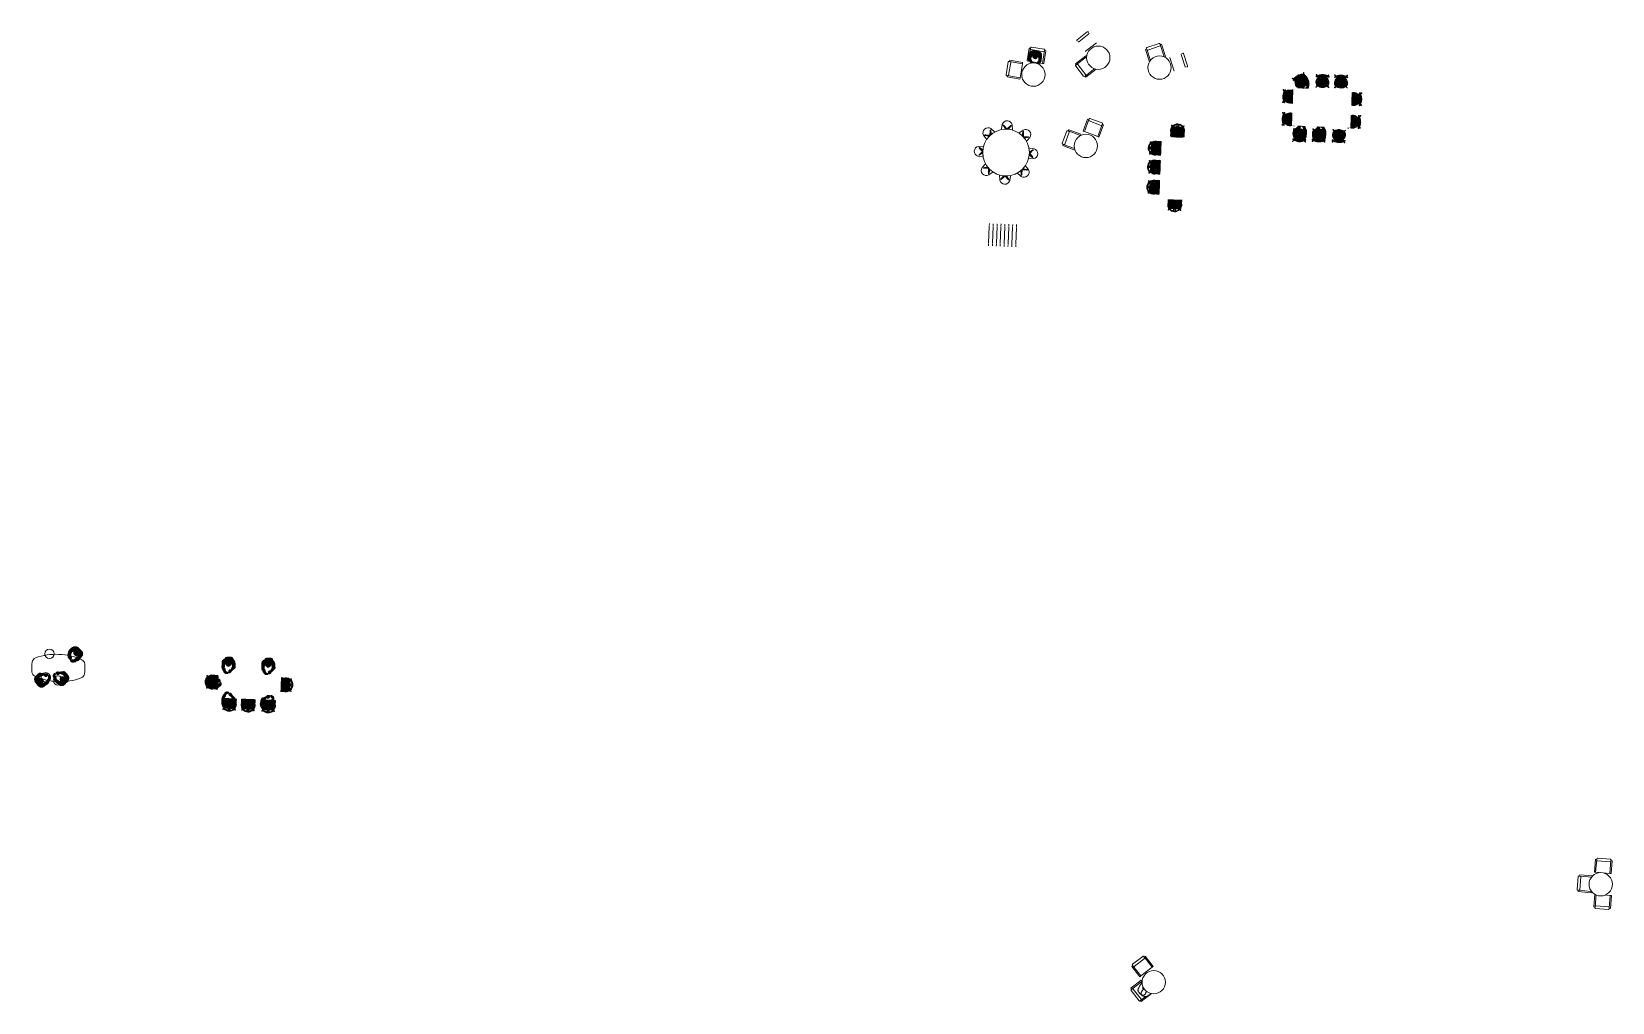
# Model space of a CAD drawing. Header units: millimetres. Extents: x 20521 to 81475, y 14901 to 52339.
import ezdxf

# ---------------------------------------------------------------- set-up
doc = ezdxf.new("R2010")
doc.units = ezdxf.units.MM
doc.header["$MEASUREMENT"] = 0
for name, color, linetype, lineweight in [('FURN-FREE', 1, 'Continuous', 0), ('PRES-FILL', 7, 'Continuous', 0), ('PRES-PEOP', 42, 'Continuous', 0)]:
    doc.layers.add(name, color=color, linetype=linetype, lineweight=lineweight)

# ---------------------------------------------------------------- blocks, each defined once
blk = doc.blocks.new('*U69')
at = {"color": 0, "linetype": 'ByBlock', "lineweight": -2}
blk.add_wipeout([(-661, 376), (688, 324), (661, -376), (-688, -324)], dxfattribs=at)
blk.add_wipeout([(-612, 349), (637, 301), (612, -349), (-637, -301)], dxfattribs=at)
for p, q in [((-537, -304), (-512, 345)), ((-511, 370), (-508, 450)), ((-387, -310), (-362, 339)), ((-361, 364), (-358, 444)), ((-237, -316), (-212, 333)), ((-211, 358), (-208, 438)), ((-87, -322), (-62, 328)), ((-61, 353), (-58, 433)), ((62, -328), (87, 322)), ((88, 347), (92, 427)), ((212, -333), (237, 316)), ((238, 341), (241, 421)), ((362, -339), (387, 310)), ((388, 335), (391, 415)), ((-538, -329), (-541, -409)), ((-388, -335), (-391, -415)), ((-238, -341), (-241, -421)), ((-88, -347), (-92, -427)), ((61, -353), (58, -433)), ((211, -358), (208, -438)), ((361, -364), (358, -444))]:
    blk.add_line(p, q, dxfattribs=at)
for points in [[(-221, 439), (-196, 438), (-193, 518), (-218, 519)], [(-554, -409), (-529, -410), (-532, -490), (-557, -489)]]:
    blk.add_wipeout(points, dxfattribs=at)
for points in [[(79, 427), (104, 426), (107, 506), (82, 507)], [(-404, -415), (-379, -416), (-382, -496), (-407, -495)]]:
    blk.add_wipeout(points, dxfattribs=at)
for points in [[(379, 416), (404, 415), (407, 495), (382, 496)], [(-104, -426), (-79, -427), (-82, -507), (-107, -506)]]:
    blk.add_wipeout(points, dxfattribs=at)
for points in [[(529, 410), (554, 409), (557, 489), (532, 490)], [(196, -438), (221, -439), (218, -519), (193, -518)]]:
    blk.add_wipeout(points, dxfattribs=at)
for p, q in [((512, -345), (537, 304)), ((538, 329), (541, 409)), ((511, -370), (508, -450))]:
    blk.add_line(p, q, dxfattribs=at)
blk = doc.blocks.new('*U70')
at = {"color": 0, "linetype": 'ByBlock', "lineweight": -2}
for p, q in [((-250, 275), (-225, 275)), ((275, 275), (275, -275))]:
    blk.add_line(p, q, dxfattribs=at)
at = {"color": 0, "linetype": 'ByBlock', "lineweight": -2, "flags": 128}
for points in [[(-275, 250), (-275, -250)], [(-175, -250), (-175, 250)], [(-250, -275), (-200, -275)]]:
    blk.add_lwpolyline(points, dxfattribs=at)
for points in [[(-225, 325), (275, 325), (275, 275), (-225, 275), (-225, 325)], [(-225, -275), (275, -275), (275, -325), (-225, -325), (-225, -275)]]:
    blk.add_lwpolyline(points, close=True, dxfattribs=at)
at = {"color": 0, "linetype": 'ByBlock', "lineweight": -2}
for centre, start, end in [((-250, 250), 89.99997, 179.99997), ((-200, 250), 359.99997, 89.99997), ((-250, -250), 179.99997, 269.99997), ((-200, -250), 269.99997, 359.99997)]:
    blk.add_arc(centre, 25, start, end, dxfattribs=at)
blk = doc.blocks.new('*U71')
at = {"color": 0, "linetype": 'ByBlock', "lineweight": -2}
for p, q in [((-250, 275), (-225, 275)), ((275, 275), (275, -275))]:
    blk.add_line(p, q, dxfattribs=at)
at = {"color": 0, "linetype": 'ByBlock', "lineweight": -2, "flags": 128}
for points in [[(-275, 250), (-275, -250)], [(-175, -250), (-175, 250)], [(-250, -275), (-200, -275)]]:
    blk.add_lwpolyline(points, dxfattribs=at)
for points in [[(-225, 325), (275, 325), (275, 275), (-225, 275), (-225, 325)], [(-225, -275), (275, -275), (275, -325), (-225, -325), (-225, -275)]]:
    blk.add_lwpolyline(points, close=True, dxfattribs=at)
at = {"color": 0, "linetype": 'ByBlock', "lineweight": -2}
for centre, start, end in [((-250, 250), 89.99997, 179.99997), ((-200, 250), 359.99997, 89.99997), ((-250, -250), 179.99997, 269.99997), ((-200, -250), 269.99997, 359.99997)]:
    blk.add_arc(centre, 25, start, end, dxfattribs=at)
blk = doc.blocks.new('*U72')
at = {"color": 0, "linetype": 'ByBlock', "lineweight": -2}
for p, q in [((-250, 275), (-225, 275)), ((275, 275), (275, -275))]:
    blk.add_line(p, q, dxfattribs=at)
at = {"color": 0, "linetype": 'ByBlock', "lineweight": -2, "extrusion": (0, 0, -1), "flags": 128}
for points in [[(275, 250), (275, -250)], [(175, -250), (175, 250)], [(250, -275), (200, -275)]]:
    blk.add_lwpolyline(points, dxfattribs=at)
for points in [[(225, 325), (-275, 325), (-275, 275), (225, 275), (225, 325)], [(225, -275), (-275, -275), (-275, -325), (225, -325), (225, -275)]]:
    blk.add_lwpolyline(points, close=True, dxfattribs=at)
at = {"color": 0, "linetype": 'ByBlock', "lineweight": -2}
for centre, start, end in [((-250, 250), 89.99997, 179.99997), ((-200, 250), 359.99997, 89.99997), ((-250, -250), 179.99997, 269.99997), ((-200, -250), 269.99997, 359.99997)]:
    blk.add_arc(centre, 25, start, end, dxfattribs=at)
blk = doc.blocks.new('*U73')
at = {"color": 0, "linetype": 'ByBlock', "lineweight": -2}
for p, q in [((-250, 275), (-225, 275)), ((275, 275), (275, -275))]:
    blk.add_line(p, q, dxfattribs=at)
at = {"color": 0, "linetype": 'ByBlock', "lineweight": -2, "extrusion": (0, 0, -1), "flags": 128}
for points in [[(275, 250), (275, -250)], [(175, -250), (175, 250)], [(250, -275), (200, -275)]]:
    blk.add_lwpolyline(points, dxfattribs=at)
for points in [[(225, 325), (-275, 325), (-275, 275), (225, 275), (225, 325)], [(225, -275), (-275, -275), (-275, -325), (225, -325), (225, -275)]]:
    blk.add_lwpolyline(points, close=True, dxfattribs=at)
at = {"color": 0, "linetype": 'ByBlock', "lineweight": -2}
for centre, start, end in [((-250, 250), 89.99997, 179.99997), ((-200, 250), 359.99997, 89.99997), ((-250, -250), 179.99997, 269.99997), ((-200, -250), 269.99997, 359.99997)]:
    blk.add_arc(centre, 25, start, end, dxfattribs=at)
blk = doc.blocks.new('*U74')
at = {"color": 0, "linetype": 'ByBlock', "lineweight": -2}
for p, q in [((-250, 275), (-225, 275)), ((275, 275), (275, -275))]:
    blk.add_line(p, q, dxfattribs=at)
at = {"color": 0, "linetype": 'ByBlock', "lineweight": -2, "extrusion": (0, 0, -1), "flags": 128}
for points in [[(275, 250), (275, -250)], [(175, -250), (175, 250)], [(250, -275), (200, -275)]]:
    blk.add_lwpolyline(points, dxfattribs=at)
for points in [[(225, 325), (-275, 325), (-275, 275), (225, 275), (225, 325)], [(225, -275), (-275, -275), (-275, -325), (225, -325), (225, -275)]]:
    blk.add_lwpolyline(points, close=True, dxfattribs=at)
at = {"color": 0, "linetype": 'ByBlock', "lineweight": -2}
for centre, start, end in [((-250, 250), 89.99997, 179.99997), ((-200, 250), 359.99997, 89.99997), ((-250, -250), 179.99997, 269.99997), ((-200, -250), 269.99997, 359.99997)]:
    blk.add_arc(centre, 25, start, end, dxfattribs=at)
blk = doc.blocks.new('*U75')
at = {"color": 0, "linetype": 'ByBlock', "lineweight": -2}
for p, q in [((-250, 275), (-225, 275)), ((275, 275), (275, -275))]:
    blk.add_line(p, q, dxfattribs=at)
at = {"color": 0, "linetype": 'ByBlock', "lineweight": -2, "extrusion": (0, 0, -1), "flags": 128}
for points in [[(275, 250), (275, -250)], [(175, -250), (175, 250)], [(250, -275), (200, -275)]]:
    blk.add_lwpolyline(points, dxfattribs=at)
for points in [[(225, 325), (-275, 325), (-275, 275), (225, 275), (225, 325)], [(225, -275), (-275, -275), (-275, -325), (225, -325), (225, -275)]]:
    blk.add_lwpolyline(points, close=True, dxfattribs=at)
at = {"color": 0, "linetype": 'ByBlock', "lineweight": -2}
for centre, start, end in [((-250, 250), 89.99997, 179.99997), ((-200, 250), 359.99997, 89.99997), ((-250, -250), 179.99997, 269.99997), ((-200, -250), 269.99997, 359.99997)]:
    blk.add_arc(centre, 25, start, end, dxfattribs=at)
blk = doc.blocks.new('*U76')
at = {"color": 0, "linetype": 'ByBlock', "lineweight": -2}
for p, q in [((-250, 275), (-225, 275)), ((275, 275), (275, -275))]:
    blk.add_line(p, q, dxfattribs=at)
at = {"color": 0, "linetype": 'ByBlock', "lineweight": -2, "extrusion": (0, 0, -1), "flags": 128}
for points in [[(275, 250), (275, -250)], [(175, -250), (175, 250)], [(250, -275), (200, -275)]]:
    blk.add_lwpolyline(points, dxfattribs=at)
for points in [[(225, 325), (-275, 325), (-275, 275), (225, 275), (225, 325)], [(225, -275), (-275, -275), (-275, -325), (225, -325), (225, -275)]]:
    blk.add_lwpolyline(points, close=True, dxfattribs=at)
at = {"color": 0, "linetype": 'ByBlock', "lineweight": -2}
for centre, start, end in [((-250, 250), 89.99997, 179.99997), ((-200, 250), 359.99997, 89.99997), ((-250, -250), 179.99997, 269.99997), ((-200, -250), 269.99997, 359.99997)]:
    blk.add_arc(centre, 25, start, end, dxfattribs=at)
blk = doc.blocks.new('ANT')
at = {"color": 0, "linetype": 'ByBlock', "lineweight": -2}
for p, q in [((-237, 198), (-238, 197)), ((-231, 252), (-231, 252)), ((-231, 244), (-193, 203)), ((-222, 252), (-182, 209)), ((-170, 178), (-139, 145)), ((-158, 182), (-130, 152)), ((182, 175), (153, 146)), ((195, 171), (163, 139)), ((250, 243), (208, 202)), ((258, 235), (219, 195)), ((238, 154), (238, 154)), ((-190, -177), (-240, -227)), ((-240, -236), (-240, -236)), ((-181, -185), (-232, -236)), ((191, -191), (240, -245)), ((201, -184), (249, -236)), ((249, -245), (249, -245))]:
    blk.add_line(p, q, dxfattribs=at)
at = {"color": 0, "linetype": 'ByBlock', "lineweight": -2, "extrusion": (0, 0, -1)}
for centre, radius, start, end in [((-11, -198), 449, 55.50108, 90.386), ((227, 248), 6, 47.15889, 137.25036), ((-5, -186), 437, 91.17049, 126.05541), ((-254, 239), 6, 135.03196, 224.87258), ((-245, -240), 6, 227.11117, 317.2096), ((-245, -240), 6, 137.32583, 227.29587)]:
    blk.add_arc(centre, radius, start, end, dxfattribs=at)
at = {"color": 0, "linetype": 'ByBlock', "lineweight": -2}
for centre, radius, start, end in [((-227, 248), 6, 132.89288, 222.7335), ((133, -735), 963, 102.0174, 111.13553), ((-169, -728), 972, 65.21296, 74.33109), ((254, 239), 6, 45.01982, 135.11128), ((-236, -231), 6, 135.18675, 225.15679), ((-236, -232), 6, 224.97209, 315.07052)]:
    blk.add_arc(centre, radius, start, end, dxfattribs=at)
at = {"color": 0, "linetype": 'ByBlock', "lineweight": -2, "extrusion": (0, 0, -1)}
for centre, major_axis, ratio, start_param, end_param in [((6, -67), (5, 260), 0.961538, 4.712389, 6.03351), ((-223, 182), (20.9, 9.3), 0.923918, 1.587066, 3.141593), ((10, -67), (5, 260), 0.961538, 0.242936, 1.570796), ((247, 173), (9.3, 19), 0.766062, 1.570796, 3.125323), ((6, -67), (-250, 5), 0.72, 4.711549, 6.283185), ((6, -67), (-253, 5), 0.710116, 3.141593, 4.713229)]:
    blk.add_ellipse(centre, major_axis=major_axis, ratio=ratio, start_param=start_param, end_param=end_param, dxfattribs=at)
at = {"color": 0, "linetype": 'ByBlock', "lineweight": -2}
for centre, major_axis, ratio, start_param, end_param in [((-70, 189), (-18.9, -11.4), 0.710141, 2.274889, 4.205581), ((94, 189), (18.4, -12.1), 0.775111, 2.077604, 4.01911)]:
    blk.add_ellipse(centre, major_axis=major_axis, ratio=ratio, start_param=start_param, end_param=end_param, dxfattribs=at)
blk.add_point((258, 243), dxfattribs=at)
blk = doc.blocks.new('*U78')
h = blk.add_hatch(color=7)
edge = h.paths.add_edge_path()
edge.add_arc((-190, 4), 437, 323.94459, 358.82951)
edge.add_line((247, -5), (248, -5))
edge.add_arc((-201, -2), 449, 359.614, 394.49892)
edge.add_ellipse((178, 232), major_axis=(-9.3, 20.9), ratio=0.923918, start_angle=0, end_angle=89.06784)
edge.add_line((159, 223), (159, 223))
edge.add_arc((-739, -124), 963, 18.35209, 21.13553, ccw=False)
edge.add_line((175, 179), (175, 179))
edge.add_line((175, 179), (175, 179))
edge.add_arc((-739, -124), 963, 12.0174, 18.34927, ccw=False)
edge.add_line((203, 77), (203, 77))
edge.add_ellipse((185, 79), major_axis=(-11.4, 18.9), ratio=0.710141, start_angle=130.34152, end_angle=240.96205, ccw=False)
edge.add_line((183, 60), (183, 60))
edge.add_ellipse((-70, 3), major_axis=(260, -5), ratio=0.961538, start_angle=14.30534, end_angle=36.56681)
edge.add_line((141, 148), (141, 148))
edge.add_line((141, 148), (141, 148))
edge.add_ellipse((-70, 3), major_axis=(260, -5), ratio=0.961538, start_angle=36.56682, end_angle=90)
edge.add_line((-66, 253), (-66, 253))
edge.add_ellipse((-70, 3), major_axis=(-5, -250), ratio=0.72, start_angle=180, end_angle=270.0478)
edge.add_line((-250, 6), (-250, 6))
edge.add_line((-250, 6), (-250, 6))
edge.add_line((-250, 6), (-250, 6))
edge.add_ellipse((-70, 3), major_axis=(-5, -253), ratio=0.710116, start_angle=269.95221, end_angle=360)
edge.add_line((-75, -251), (-75, -251))
edge.add_ellipse((-70, -1), major_axis=(260, -5), ratio=0.961538, start_angle=270, end_angle=346.08077)
edge.add_line((181, -66), (182, -66))
edge.add_ellipse((186, -85), major_axis=(-12.1, -18.4), ratio=0.775111, start_angle=119.03795, end_angle=230.27806, ccw=False)
edge.add_line((204, -84), (204, -84))
edge.add_arc((-732, 178), 972, 335.21312, 344.33109, ccw=False)
edge.add_line((151, -229), (151, -229))
edge.add_line((151, -229), (151, -229))
edge.add_line((151, -229), (151, -229))
edge.add_line((151, -229), (151, -229))
edge.add_ellipse((170, -238), major_axis=(19, -9.3), ratio=0.766062, start_angle=180.93216, end_angle=270)
edge.add_line((163, -253), (164, -253))
at = {"color": 0}
blk.add_rational_spline([(164, -253), (244, -142), (247, -5), (248, -5), (248, -5), (249, 136), (169, 252), (150, 244), (159, 223), (159, 223), (159, 223), (167, 201), (175, 179), (175, 179), (175, 179), (175, 179), (175, 179), (192, 129), (203, 77), (203, 77), (203, 77), (208, 47), (183, 60), (183, 60), (183, 60), (171, 108), (141, 148), (141, 148), (141, 148), (141, 148), (141, 148), (65, 251), (-66, 253), (-66, 253), (-66, 253), (-246, 257), (-250, 6), (-250, 6), (-250, 6), (-250, 6), (-250, 6), (-250, 6), (-250, 6), (-255, -247), (-75, -251), (-75, -251), (-75, -251), (128, -254), (181, -66), (182, -66), (182, -66), (209, -54), (204, -84), (204, -84), (204, -84), (183, -159), (151, -229), (151, -229), (151, -229), (151, -229), (151, -229), (151, -229), (151, -229), (151, -229), (151, -229), (144, -243), (163, -253), (163, -253), (164, -253)], [1, 0.954018458762, 1, 1, 1, 0.954018458762, 1, 0.712835398712, 1, 1, 1, 0.999705009631, 1, 1, 1, 1, 1, 0.998473776681, 1, 1, 1, 0.569132256451, 1, 1, 1, 0.981189247844, 1, 1, 1, 1, 1, 0.893241264246, 1, 1, 1, 0.706811768061, 1, 0.999999999996, 1, 1, 1, 0.999999999996, 1, 0.706811806516, 1, 1, 1, 0.787576626079, 1, 1, 1, 0.564678169828, 1, 1, 1, 0.996836029893, 1, 1, 1, 1, 1, 1, 1, 1, 1, 0.712835398712, 1, 1, 1], degree=2, knots=[0, 0, 0, 0.034483, 0.034483, 0.068966, 0.068966, 0.103448, 0.103448, 0.137931, 0.137931, 0.172414, 0.172414, 0.206897, 0.206897, 0.224138, 0.224138, 0.241379, 0.241379, 0.275862, 0.275862, 0.310345, 0.310345, 0.344828, 0.344828, 0.37931, 0.37931, 0.413793, 0.413793, 0.431034, 0.431034, 0.448276, 0.448276, 0.482759, 0.482759, 0.517241, 0.517241, 0.551724, 0.551724, 0.586207, 0.586207, 0.62069, 0.62069, 0.655172, 0.655172, 0.689655, 0.689655, 0.724138, 0.724138, 0.758621, 0.758621, 0.793103, 0.793103, 0.827586, 0.827586, 0.862069, 0.862069, 0.896552, 0.896552, 0.905172, 0.905172, 0.913793, 0.913793, 0.922414, 0.922414, 0.931034, 0.931034, 0.965517, 0.965517, 1, 1, 1], dxfattribs=at)
at = {"color": 0, "linetype": 'Continuous', "lineweight": 0, "rotation": 270}
blk.add_blockref('ANT', (-4, 9), dxfattribs=at)
blk = doc.blocks.new('SERIES 7')
at = {"color": 0, "linetype": 'Continuous', "lineweight": 0, "rotation": 89.99999999999997}
blk.add_blockref('*U78', (-5, -248), dxfattribs=at)
blk = doc.blocks.new('ANT_1')
at = {"color": 0, "linetype": 'ByBlock', "lineweight": -2}
for p, q in [((-237, 198), (-238, 197)), ((-231, 252), (-231, 252)), ((-231, 244), (-193, 203)), ((-222, 252), (-182, 209)), ((-170, 178), (-139, 145)), ((-158, 182), (-130, 152)), ((182, 175), (153, 146)), ((195, 171), (163, 139)), ((250, 243), (208, 202)), ((258, 235), (219, 195)), ((238, 154), (238, 154)), ((-190, -177), (-240, -227)), ((-240, -236), (-240, -236)), ((-181, -185), (-232, -236)), ((191, -191), (240, -245)), ((201, -184), (249, -236)), ((249, -245), (249, -245))]:
    blk.add_line(p, q, dxfattribs=at)
at = {"color": 0, "linetype": 'ByBlock', "lineweight": -2, "extrusion": (0, 0, -1)}
for centre, radius, start, end in [((-11, -198), 449, 55.50108, 90.386), ((227, 248), 6, 47.15889, 137.25036), ((-5, -186), 437, 91.17049, 126.05541), ((-254, 239), 6, 135.03196, 224.87258), ((-245, -240), 6, 227.11117, 317.2096), ((-245, -240), 6, 137.32583, 227.29587)]:
    blk.add_arc(centre, radius, start, end, dxfattribs=at)
at = {"color": 0, "linetype": 'ByBlock', "lineweight": -2}
for centre, radius, start, end in [((-227, 248), 6, 132.89288, 222.7335), ((133, -735), 963, 102.0174, 111.13553), ((-169, -728), 972, 65.21296, 74.33109), ((254, 239), 6, 45.01982, 135.11128), ((-236, -231), 6, 135.18675, 225.15679), ((-236, -232), 6, 224.97209, 315.07052)]:
    blk.add_arc(centre, radius, start, end, dxfattribs=at)
at = {"color": 0, "linetype": 'ByBlock', "lineweight": -2, "extrusion": (0, 0, -1)}
for centre, major_axis, ratio, start_param, end_param in [((6, -67), (5, 260), 0.961538, 4.712389, 6.03351), ((-223, 182), (20.9, 9.3), 0.923918, 1.587066, 3.141593), ((10, -67), (5, 260), 0.961538, 0.242936, 1.570796), ((247, 173), (9.3, 19), 0.766062, 1.570796, 3.125323), ((6, -67), (-250, 5), 0.72, 4.711549, 6.283185), ((6, -67), (-253, 5), 0.710116, 3.141593, 4.713229)]:
    blk.add_ellipse(centre, major_axis=major_axis, ratio=ratio, start_param=start_param, end_param=end_param, dxfattribs=at)
at = {"color": 0, "linetype": 'ByBlock', "lineweight": -2}
for centre, major_axis, ratio, start_param, end_param in [((-70, 189), (-18.9, -11.4), 0.710141, 2.274889, 4.205581), ((94, 189), (18.4, -12.1), 0.775111, 2.077604, 4.01911)]:
    blk.add_ellipse(centre, major_axis=major_axis, ratio=ratio, start_param=start_param, end_param=end_param, dxfattribs=at)
blk.add_point((258, 243), dxfattribs=at)
blk = doc.blocks.new('*U81')
h = blk.add_hatch(color=7)
edge = h.paths.add_edge_path()
edge.add_arc((-190, 4), 437, 323.94459, 358.82951)
edge.add_line((247, -5), (248, -5))
edge.add_arc((-201, -2), 449, 359.614, 394.49892)
edge.add_ellipse((178, 232), major_axis=(-9.3, 20.9), ratio=0.923918, start_angle=0, end_angle=89.06784)
edge.add_line((159, 223), (159, 223))
edge.add_arc((-739, -124), 963, 18.35209, 21.13553, ccw=False)
edge.add_line((175, 179), (175, 179))
edge.add_line((175, 179), (175, 179))
edge.add_arc((-739, -124), 963, 12.0174, 18.34927, ccw=False)
edge.add_line((203, 77), (203, 77))
edge.add_ellipse((185, 79), major_axis=(-11.4, 18.9), ratio=0.710141, start_angle=130.34152, end_angle=240.96205, ccw=False)
edge.add_line((183, 60), (183, 60))
edge.add_ellipse((-70, 3), major_axis=(260, -5), ratio=0.961538, start_angle=14.30534, end_angle=36.56681)
edge.add_line((141, 148), (141, 148))
edge.add_line((141, 148), (141, 148))
edge.add_ellipse((-70, 3), major_axis=(260, -5), ratio=0.961538, start_angle=36.56682, end_angle=90)
edge.add_line((-66, 253), (-66, 253))
edge.add_ellipse((-70, 3), major_axis=(-5, -250), ratio=0.72, start_angle=180, end_angle=270.0478)
edge.add_line((-250, 6), (-250, 6))
edge.add_line((-250, 6), (-250, 6))
edge.add_line((-250, 6), (-250, 6))
edge.add_ellipse((-70, 3), major_axis=(-5, -253), ratio=0.710116, start_angle=269.95221, end_angle=360)
edge.add_line((-75, -251), (-75, -251))
edge.add_ellipse((-70, -1), major_axis=(260, -5), ratio=0.961538, start_angle=270, end_angle=346.08077)
edge.add_line((181, -66), (182, -66))
edge.add_ellipse((186, -85), major_axis=(-12.1, -18.4), ratio=0.775111, start_angle=119.03795, end_angle=230.27806, ccw=False)
edge.add_line((204, -84), (204, -84))
edge.add_arc((-732, 178), 972, 335.21312, 344.33109, ccw=False)
edge.add_line((151, -229), (151, -229))
edge.add_line((151, -229), (151, -229))
edge.add_line((151, -229), (151, -229))
edge.add_line((151, -229), (151, -229))
edge.add_ellipse((170, -238), major_axis=(19, -9.3), ratio=0.766062, start_angle=180.93216, end_angle=270)
edge.add_line((163, -253), (164, -253))
at = {"color": 0}
blk.add_rational_spline([(164, -253), (244, -142), (247, -5), (248, -5), (248, -5), (249, 136), (169, 252), (150, 244), (159, 223), (159, 223), (159, 223), (167, 201), (175, 179), (175, 179), (175, 179), (175, 179), (175, 179), (192, 129), (203, 77), (203, 77), (203, 77), (208, 47), (183, 60), (183, 60), (183, 60), (171, 108), (141, 148), (141, 148), (141, 148), (141, 148), (141, 148), (65, 251), (-66, 253), (-66, 253), (-66, 253), (-246, 257), (-250, 6), (-250, 6), (-250, 6), (-250, 6), (-250, 6), (-250, 6), (-250, 6), (-255, -247), (-75, -251), (-75, -251), (-75, -251), (128, -254), (181, -66), (182, -66), (182, -66), (209, -54), (204, -84), (204, -84), (204, -84), (183, -159), (151, -229), (151, -229), (151, -229), (151, -229), (151, -229), (151, -229), (151, -229), (151, -229), (151, -229), (144, -243), (163, -253), (163, -253), (164, -253)], [1, 0.954018458762, 1, 1, 1, 0.954018458762, 1, 0.712835398712, 1, 1, 1, 0.999705009631, 1, 1, 1, 1, 1, 0.998473776681, 1, 1, 1, 0.569132256451, 1, 1, 1, 0.981189247844, 1, 1, 1, 1, 1, 0.893241264246, 1, 1, 1, 0.706811768061, 1, 0.999999999996, 1, 1, 1, 0.999999999996, 1, 0.706811806516, 1, 1, 1, 0.787576626079, 1, 1, 1, 0.564678169828, 1, 1, 1, 0.996836029893, 1, 1, 1, 1, 1, 1, 1, 1, 1, 0.712835398712, 1, 1, 1], degree=2, knots=[0, 0, 0, 0.034483, 0.034483, 0.068966, 0.068966, 0.103448, 0.103448, 0.137931, 0.137931, 0.172414, 0.172414, 0.206897, 0.206897, 0.224138, 0.224138, 0.241379, 0.241379, 0.275862, 0.275862, 0.310345, 0.310345, 0.344828, 0.344828, 0.37931, 0.37931, 0.413793, 0.413793, 0.431034, 0.431034, 0.448276, 0.448276, 0.482759, 0.482759, 0.517241, 0.517241, 0.551724, 0.551724, 0.586207, 0.586207, 0.62069, 0.62069, 0.655172, 0.655172, 0.689655, 0.689655, 0.724138, 0.724138, 0.758621, 0.758621, 0.793103, 0.793103, 0.827586, 0.827586, 0.862069, 0.862069, 0.896552, 0.896552, 0.905172, 0.905172, 0.913793, 0.913793, 0.922414, 0.922414, 0.931034, 0.931034, 0.965517, 0.965517, 1, 1, 1], dxfattribs=at)
at = {"color": 0, "linetype": 'Continuous', "lineweight": 0, "rotation": 270}
blk.add_blockref('ANT_1', (-4, 9), dxfattribs=at)
blk = doc.blocks.new('SERIES 7_1')
at = {"color": 0, "linetype": 'Continuous', "lineweight": 0, "rotation": 89.99999999999997}
blk.add_blockref('*U81', (-5, -248), dxfattribs=at)
blk = doc.blocks.new('ANT_2')
at = {"color": 0, "linetype": 'ByBlock', "lineweight": -2}
for p, q in [((-237, 198), (-238, 197)), ((-231, 252), (-231, 252)), ((-231, 244), (-193, 203)), ((-222, 252), (-182, 209)), ((-170, 178), (-139, 145)), ((-158, 182), (-130, 152)), ((182, 175), (153, 146)), ((195, 171), (163, 139)), ((250, 243), (208, 202)), ((258, 235), (219, 195)), ((238, 154), (238, 154)), ((-190, -177), (-240, -227)), ((-240, -236), (-240, -236)), ((-181, -185), (-232, -236)), ((191, -191), (240, -245)), ((201, -184), (249, -236)), ((249, -245), (249, -245))]:
    blk.add_line(p, q, dxfattribs=at)
at = {"color": 0, "linetype": 'ByBlock', "lineweight": -2, "extrusion": (0, 0, -1)}
for centre, radius, start, end in [((-11, -198), 449, 55.50108, 90.386), ((227, 248), 6, 47.15889, 137.25036), ((-5, -186), 437, 91.17049, 126.05541), ((-254, 239), 6, 135.03196, 224.87258), ((-245, -240), 6, 227.11117, 317.2096), ((-245, -240), 6, 137.32583, 227.29587)]:
    blk.add_arc(centre, radius, start, end, dxfattribs=at)
at = {"color": 0, "linetype": 'ByBlock', "lineweight": -2}
for centre, radius, start, end in [((-227, 248), 6, 132.89288, 222.7335), ((133, -735), 963, 102.0174, 111.13553), ((-169, -728), 972, 65.21296, 74.33109), ((254, 239), 6, 45.01982, 135.11128), ((-236, -231), 6, 135.18675, 225.15679), ((-236, -232), 6, 224.97209, 315.07052)]:
    blk.add_arc(centre, radius, start, end, dxfattribs=at)
at = {"color": 0, "linetype": 'ByBlock', "lineweight": -2, "extrusion": (0, 0, -1)}
for centre, major_axis, ratio, start_param, end_param in [((6, -67), (5, 260), 0.961538, 4.712389, 6.03351), ((-223, 182), (20.9, 9.3), 0.923918, 1.587066, 3.141593), ((10, -67), (5, 260), 0.961538, 0.242936, 1.570796), ((247, 173), (9.3, 19), 0.766062, 1.570796, 3.125323), ((6, -67), (-250, 5), 0.72, 4.711549, 6.283185), ((6, -67), (-253, 5), 0.710116, 3.141593, 4.713229)]:
    blk.add_ellipse(centre, major_axis=major_axis, ratio=ratio, start_param=start_param, end_param=end_param, dxfattribs=at)
at = {"color": 0, "linetype": 'ByBlock', "lineweight": -2}
for centre, major_axis, ratio, start_param, end_param in [((-70, 189), (-18.9, -11.4), 0.710141, 2.274889, 4.205581), ((94, 189), (18.4, -12.1), 0.775111, 2.077604, 4.01911)]:
    blk.add_ellipse(centre, major_axis=major_axis, ratio=ratio, start_param=start_param, end_param=end_param, dxfattribs=at)
blk.add_point((258, 243), dxfattribs=at)
blk = doc.blocks.new('*U84')
h = blk.add_hatch(color=7)
edge = h.paths.add_edge_path()
edge.add_arc((-190, 4), 437, 323.94459, 358.82951)
edge.add_line((247, -5), (248, -5))
edge.add_arc((-201, -2), 449, 359.614, 394.49892)
edge.add_ellipse((178, 232), major_axis=(-9.3, 20.9), ratio=0.923918, start_angle=0, end_angle=89.06784)
edge.add_line((159, 223), (159, 223))
edge.add_arc((-739, -124), 963, 18.35209, 21.13553, ccw=False)
edge.add_line((175, 179), (175, 179))
edge.add_line((175, 179), (175, 179))
edge.add_arc((-739, -124), 963, 12.0174, 18.34927, ccw=False)
edge.add_line((203, 77), (203, 77))
edge.add_ellipse((185, 79), major_axis=(-11.4, 18.9), ratio=0.710141, start_angle=130.34152, end_angle=240.96205, ccw=False)
edge.add_line((183, 60), (183, 60))
edge.add_ellipse((-70, 3), major_axis=(260, -5), ratio=0.961538, start_angle=14.30534, end_angle=36.56681)
edge.add_line((141, 148), (141, 148))
edge.add_line((141, 148), (141, 148))
edge.add_ellipse((-70, 3), major_axis=(260, -5), ratio=0.961538, start_angle=36.56682, end_angle=90)
edge.add_line((-66, 253), (-66, 253))
edge.add_ellipse((-70, 3), major_axis=(-5, -250), ratio=0.72, start_angle=180, end_angle=270.0478)
edge.add_line((-250, 6), (-250, 6))
edge.add_line((-250, 6), (-250, 6))
edge.add_line((-250, 6), (-250, 6))
edge.add_ellipse((-70, 3), major_axis=(-5, -253), ratio=0.710116, start_angle=269.95221, end_angle=360)
edge.add_line((-75, -251), (-75, -251))
edge.add_ellipse((-70, -1), major_axis=(260, -5), ratio=0.961538, start_angle=270, end_angle=346.08077)
edge.add_line((181, -66), (182, -66))
edge.add_ellipse((186, -85), major_axis=(-12.1, -18.4), ratio=0.775111, start_angle=119.03795, end_angle=230.27806, ccw=False)
edge.add_line((204, -84), (204, -84))
edge.add_arc((-732, 178), 972, 335.21312, 344.33109, ccw=False)
edge.add_line((151, -229), (151, -229))
edge.add_line((151, -229), (151, -229))
edge.add_line((151, -229), (151, -229))
edge.add_line((151, -229), (151, -229))
edge.add_ellipse((170, -238), major_axis=(19, -9.3), ratio=0.766062, start_angle=180.93216, end_angle=270)
edge.add_line((163, -253), (164, -253))
at = {"color": 0}
blk.add_rational_spline([(164, -253), (244, -142), (247, -5), (248, -5), (248, -5), (249, 136), (169, 252), (150, 244), (159, 223), (159, 223), (159, 223), (167, 201), (175, 179), (175, 179), (175, 179), (175, 179), (175, 179), (192, 129), (203, 77), (203, 77), (203, 77), (208, 47), (183, 60), (183, 60), (183, 60), (171, 108), (141, 148), (141, 148), (141, 148), (141, 148), (141, 148), (65, 251), (-66, 253), (-66, 253), (-66, 253), (-246, 257), (-250, 6), (-250, 6), (-250, 6), (-250, 6), (-250, 6), (-250, 6), (-250, 6), (-255, -247), (-75, -251), (-75, -251), (-75, -251), (128, -254), (181, -66), (182, -66), (182, -66), (209, -54), (204, -84), (204, -84), (204, -84), (183, -159), (151, -229), (151, -229), (151, -229), (151, -229), (151, -229), (151, -229), (151, -229), (151, -229), (151, -229), (144, -243), (163, -253), (163, -253), (164, -253)], [1, 0.954018458762, 1, 1, 1, 0.954018458762, 1, 0.712835398712, 1, 1, 1, 0.999705009631, 1, 1, 1, 1, 1, 0.998473776681, 1, 1, 1, 0.569132256451, 1, 1, 1, 0.981189247844, 1, 1, 1, 1, 1, 0.893241264246, 1, 1, 1, 0.706811768061, 1, 0.999999999996, 1, 1, 1, 0.999999999996, 1, 0.706811806516, 1, 1, 1, 0.787576626079, 1, 1, 1, 0.564678169828, 1, 1, 1, 0.996836029893, 1, 1, 1, 1, 1, 1, 1, 1, 1, 0.712835398712, 1, 1, 1], degree=2, knots=[0, 0, 0, 0.034483, 0.034483, 0.068966, 0.068966, 0.103448, 0.103448, 0.137931, 0.137931, 0.172414, 0.172414, 0.206897, 0.206897, 0.224138, 0.224138, 0.241379, 0.241379, 0.275862, 0.275862, 0.310345, 0.310345, 0.344828, 0.344828, 0.37931, 0.37931, 0.413793, 0.413793, 0.431034, 0.431034, 0.448276, 0.448276, 0.482759, 0.482759, 0.517241, 0.517241, 0.551724, 0.551724, 0.586207, 0.586207, 0.62069, 0.62069, 0.655172, 0.655172, 0.689655, 0.689655, 0.724138, 0.724138, 0.758621, 0.758621, 0.793103, 0.793103, 0.827586, 0.827586, 0.862069, 0.862069, 0.896552, 0.896552, 0.905172, 0.905172, 0.913793, 0.913793, 0.922414, 0.922414, 0.931034, 0.931034, 0.965517, 0.965517, 1, 1, 1], dxfattribs=at)
at = {"color": 0, "linetype": 'Continuous', "lineweight": 0, "rotation": 270}
blk.add_blockref('ANT_2', (-4, 9), dxfattribs=at)
blk = doc.blocks.new('SERIES 7_2')
at = {"color": 0, "linetype": 'Continuous', "lineweight": 0, "rotation": 89.99999999999997}
blk.add_blockref('*U84', (-5, -248), dxfattribs=at)
blk = doc.blocks.new('ANT_3')
at = {"color": 0, "linetype": 'ByBlock', "lineweight": -2}
for p, q in [((-237, 198), (-238, 197)), ((-231, 252), (-231, 252)), ((-231, 244), (-193, 203)), ((-222, 252), (-182, 209)), ((-170, 178), (-139, 145)), ((-158, 182), (-130, 152)), ((182, 175), (153, 146)), ((195, 171), (163, 139)), ((250, 243), (208, 202)), ((258, 235), (219, 195)), ((238, 154), (238, 154)), ((-190, -177), (-240, -227)), ((-240, -236), (-240, -236)), ((-181, -185), (-232, -236)), ((191, -191), (240, -245)), ((201, -184), (249, -236)), ((249, -245), (249, -245))]:
    blk.add_line(p, q, dxfattribs=at)
at = {"color": 0, "linetype": 'ByBlock', "lineweight": -2, "extrusion": (0, 0, -1)}
for centre, radius, start, end in [((-11, -198), 449, 55.50108, 90.386), ((227, 248), 6, 47.15889, 137.25036), ((-5, -186), 437, 91.17049, 126.05541), ((-254, 239), 6, 135.03196, 224.87258), ((-245, -240), 6, 227.11117, 317.2096), ((-245, -240), 6, 137.32583, 227.29587)]:
    blk.add_arc(centre, radius, start, end, dxfattribs=at)
at = {"color": 0, "linetype": 'ByBlock', "lineweight": -2}
for centre, radius, start, end in [((-227, 248), 6, 132.89288, 222.7335), ((133, -735), 963, 102.0174, 111.13553), ((-169, -728), 972, 65.21296, 74.33109), ((254, 239), 6, 45.01982, 135.11128), ((-236, -231), 6, 135.18675, 225.15679), ((-236, -232), 6, 224.97209, 315.07052)]:
    blk.add_arc(centre, radius, start, end, dxfattribs=at)
at = {"color": 0, "linetype": 'ByBlock', "lineweight": -2, "extrusion": (0, 0, -1)}
for centre, major_axis, ratio, start_param, end_param in [((6, -67), (5, 260), 0.961538, 4.712389, 6.03351), ((-223, 182), (20.9, 9.3), 0.923918, 1.587066, 3.141593), ((10, -67), (5, 260), 0.961538, 0.242936, 1.570796), ((247, 173), (9.3, 19), 0.766062, 1.570796, 3.125323), ((6, -67), (-250, 5), 0.72, 4.711549, 6.283185), ((6, -67), (-253, 5), 0.710116, 3.141593, 4.713229)]:
    blk.add_ellipse(centre, major_axis=major_axis, ratio=ratio, start_param=start_param, end_param=end_param, dxfattribs=at)
at = {"color": 0, "linetype": 'ByBlock', "lineweight": -2}
for centre, major_axis, ratio, start_param, end_param in [((-70, 189), (-18.9, -11.4), 0.710141, 2.274889, 4.205581), ((94, 189), (18.4, -12.1), 0.775111, 2.077604, 4.01911)]:
    blk.add_ellipse(centre, major_axis=major_axis, ratio=ratio, start_param=start_param, end_param=end_param, dxfattribs=at)
blk.add_point((258, 243), dxfattribs=at)
blk = doc.blocks.new('*U87')
h = blk.add_hatch(color=7)
edge = h.paths.add_edge_path()
edge.add_arc((-190, 4), 437, 323.94459, 358.82951)
edge.add_line((247, -5), (248, -5))
edge.add_arc((-201, -2), 449, 359.614, 394.49892)
edge.add_ellipse((178, 232), major_axis=(-9.3, 20.9), ratio=0.923918, start_angle=0, end_angle=89.06784)
edge.add_line((159, 223), (159, 223))
edge.add_arc((-739, -124), 963, 18.35209, 21.13553, ccw=False)
edge.add_line((175, 179), (175, 179))
edge.add_line((175, 179), (175, 179))
edge.add_arc((-739, -124), 963, 12.0174, 18.34927, ccw=False)
edge.add_line((203, 77), (203, 77))
edge.add_ellipse((185, 79), major_axis=(-11.4, 18.9), ratio=0.710141, start_angle=130.34152, end_angle=240.96205, ccw=False)
edge.add_line((183, 60), (183, 60))
edge.add_ellipse((-70, 3), major_axis=(260, -5), ratio=0.961538, start_angle=14.30534, end_angle=36.56681)
edge.add_line((141, 148), (141, 148))
edge.add_line((141, 148), (141, 148))
edge.add_ellipse((-70, 3), major_axis=(260, -5), ratio=0.961538, start_angle=36.56682, end_angle=90)
edge.add_line((-66, 253), (-66, 253))
edge.add_ellipse((-70, 3), major_axis=(-5, -250), ratio=0.72, start_angle=180, end_angle=270.0478)
edge.add_line((-250, 6), (-250, 6))
edge.add_line((-250, 6), (-250, 6))
edge.add_line((-250, 6), (-250, 6))
edge.add_ellipse((-70, 3), major_axis=(-5, -253), ratio=0.710116, start_angle=269.95221, end_angle=360)
edge.add_line((-75, -251), (-75, -251))
edge.add_ellipse((-70, -1), major_axis=(260, -5), ratio=0.961538, start_angle=270, end_angle=346.08077)
edge.add_line((181, -66), (182, -66))
edge.add_ellipse((186, -85), major_axis=(-12.1, -18.4), ratio=0.775111, start_angle=119.03795, end_angle=230.27806, ccw=False)
edge.add_line((204, -84), (204, -84))
edge.add_arc((-732, 178), 972, 335.21312, 344.33109, ccw=False)
edge.add_line((151, -229), (151, -229))
edge.add_line((151, -229), (151, -229))
edge.add_line((151, -229), (151, -229))
edge.add_line((151, -229), (151, -229))
edge.add_ellipse((170, -238), major_axis=(19, -9.3), ratio=0.766062, start_angle=180.93216, end_angle=270)
edge.add_line((163, -253), (164, -253))
at = {"color": 0}
blk.add_rational_spline([(164, -253), (244, -142), (247, -5), (248, -5), (248, -5), (249, 136), (169, 252), (150, 244), (159, 223), (159, 223), (159, 223), (167, 201), (175, 179), (175, 179), (175, 179), (175, 179), (175, 179), (192, 129), (203, 77), (203, 77), (203, 77), (208, 47), (183, 60), (183, 60), (183, 60), (171, 108), (141, 148), (141, 148), (141, 148), (141, 148), (141, 148), (65, 251), (-66, 253), (-66, 253), (-66, 253), (-246, 257), (-250, 6), (-250, 6), (-250, 6), (-250, 6), (-250, 6), (-250, 6), (-250, 6), (-255, -247), (-75, -251), (-75, -251), (-75, -251), (128, -254), (181, -66), (182, -66), (182, -66), (209, -54), (204, -84), (204, -84), (204, -84), (183, -159), (151, -229), (151, -229), (151, -229), (151, -229), (151, -229), (151, -229), (151, -229), (151, -229), (151, -229), (144, -243), (163, -253), (163, -253), (164, -253)], [1, 0.954018458762, 1, 1, 1, 0.954018458762, 1, 0.712835398712, 1, 1, 1, 0.999705009631, 1, 1, 1, 1, 1, 0.998473776681, 1, 1, 1, 0.569132256451, 1, 1, 1, 0.981189247844, 1, 1, 1, 1, 1, 0.893241264246, 1, 1, 1, 0.706811768061, 1, 0.999999999996, 1, 1, 1, 0.999999999996, 1, 0.706811806516, 1, 1, 1, 0.787576626079, 1, 1, 1, 0.564678169828, 1, 1, 1, 0.996836029893, 1, 1, 1, 1, 1, 1, 1, 1, 1, 0.712835398712, 1, 1, 1], degree=2, knots=[0, 0, 0, 0.034483, 0.034483, 0.068966, 0.068966, 0.103448, 0.103448, 0.137931, 0.137931, 0.172414, 0.172414, 0.206897, 0.206897, 0.224138, 0.224138, 0.241379, 0.241379, 0.275862, 0.275862, 0.310345, 0.310345, 0.344828, 0.344828, 0.37931, 0.37931, 0.413793, 0.413793, 0.431034, 0.431034, 0.448276, 0.448276, 0.482759, 0.482759, 0.517241, 0.517241, 0.551724, 0.551724, 0.586207, 0.586207, 0.62069, 0.62069, 0.655172, 0.655172, 0.689655, 0.689655, 0.724138, 0.724138, 0.758621, 0.758621, 0.793103, 0.793103, 0.827586, 0.827586, 0.862069, 0.862069, 0.896552, 0.896552, 0.905172, 0.905172, 0.913793, 0.913793, 0.922414, 0.922414, 0.931034, 0.931034, 0.965517, 0.965517, 1, 1, 1], dxfattribs=at)
at = {"color": 0, "linetype": 'Continuous', "lineweight": 0, "rotation": 270}
blk.add_blockref('ANT_3', (-4, 9), dxfattribs=at)
blk = doc.blocks.new('SERIES 7_3')
at = {"color": 0, "linetype": 'Continuous', "lineweight": 0, "rotation": 89.99999999999997}
blk.add_blockref('*U87', (-5, -248), dxfattribs=at)
blk = doc.blocks.new('ANT_4')
at = {"color": 0, "linetype": 'ByBlock', "lineweight": -2}
for p, q in [((-237, 198), (-238, 197)), ((-231, 252), (-231, 252)), ((-231, 244), (-193, 203)), ((-222, 252), (-182, 209)), ((-170, 178), (-139, 145)), ((-158, 182), (-130, 152)), ((182, 175), (153, 146)), ((195, 171), (163, 139)), ((250, 243), (208, 202)), ((258, 235), (219, 195)), ((238, 154), (238, 154)), ((-190, -177), (-240, -227)), ((-240, -236), (-240, -236)), ((-181, -185), (-232, -236)), ((191, -191), (240, -245)), ((201, -184), (249, -236)), ((249, -245), (249, -245))]:
    blk.add_line(p, q, dxfattribs=at)
at = {"color": 0, "linetype": 'ByBlock', "lineweight": -2, "extrusion": (0, 0, -1)}
for centre, radius, start, end in [((-11, -198), 449, 55.50108, 90.386), ((227, 248), 6, 47.15889, 137.25036), ((-5, -186), 437, 91.17049, 126.05541), ((-254, 239), 6, 135.03196, 224.87258), ((-245, -240), 6, 227.11117, 317.2096), ((-245, -240), 6, 137.32583, 227.29587)]:
    blk.add_arc(centre, radius, start, end, dxfattribs=at)
at = {"color": 0, "linetype": 'ByBlock', "lineweight": -2}
for centre, radius, start, end in [((-227, 248), 6, 132.89288, 222.7335), ((133, -735), 963, 102.0174, 111.13553), ((-169, -728), 972, 65.21296, 74.33109), ((254, 239), 6, 45.01982, 135.11128), ((-236, -231), 6, 135.18675, 225.15679), ((-236, -232), 6, 224.97209, 315.07052)]:
    blk.add_arc(centre, radius, start, end, dxfattribs=at)
at = {"color": 0, "linetype": 'ByBlock', "lineweight": -2, "extrusion": (0, 0, -1)}
for centre, major_axis, ratio, start_param, end_param in [((6, -67), (5, 260), 0.961538, 4.712389, 6.03351), ((-223, 182), (20.9, 9.3), 0.923918, 1.587066, 3.141593), ((10, -67), (5, 260), 0.961538, 0.242936, 1.570796), ((247, 173), (9.3, 19), 0.766062, 1.570796, 3.125323), ((6, -67), (-250, 5), 0.72, 4.711549, 6.283185), ((6, -67), (-253, 5), 0.710116, 3.141593, 4.713229)]:
    blk.add_ellipse(centre, major_axis=major_axis, ratio=ratio, start_param=start_param, end_param=end_param, dxfattribs=at)
at = {"color": 0, "linetype": 'ByBlock', "lineweight": -2}
for centre, major_axis, ratio, start_param, end_param in [((-70, 189), (-18.9, -11.4), 0.710141, 2.274889, 4.205581), ((94, 189), (18.4, -12.1), 0.775111, 2.077604, 4.01911)]:
    blk.add_ellipse(centre, major_axis=major_axis, ratio=ratio, start_param=start_param, end_param=end_param, dxfattribs=at)
blk.add_point((258, 243), dxfattribs=at)
blk = doc.blocks.new('*U90')
h = blk.add_hatch(color=7)
edge = h.paths.add_edge_path()
edge.add_arc((-190, 4), 437, 323.94459, 358.82951)
edge.add_line((247, -5), (248, -5))
edge.add_arc((-201, -2), 449, 359.614, 394.49892)
edge.add_ellipse((178, 232), major_axis=(-9.3, 20.9), ratio=0.923918, start_angle=0, end_angle=89.06784)
edge.add_line((159, 223), (159, 223))
edge.add_arc((-739, -124), 963, 18.35209, 21.13553, ccw=False)
edge.add_line((175, 179), (175, 179))
edge.add_line((175, 179), (175, 179))
edge.add_arc((-739, -124), 963, 12.0174, 18.34927, ccw=False)
edge.add_line((203, 77), (203, 77))
edge.add_ellipse((185, 79), major_axis=(-11.4, 18.9), ratio=0.710141, start_angle=130.34152, end_angle=240.96205, ccw=False)
edge.add_line((183, 60), (183, 60))
edge.add_ellipse((-70, 3), major_axis=(260, -5), ratio=0.961538, start_angle=14.30534, end_angle=36.56681)
edge.add_line((141, 148), (141, 148))
edge.add_line((141, 148), (141, 148))
edge.add_ellipse((-70, 3), major_axis=(260, -5), ratio=0.961538, start_angle=36.56682, end_angle=90)
edge.add_line((-66, 253), (-66, 253))
edge.add_ellipse((-70, 3), major_axis=(-5, -250), ratio=0.72, start_angle=180, end_angle=270.0478)
edge.add_line((-250, 6), (-250, 6))
edge.add_line((-250, 6), (-250, 6))
edge.add_line((-250, 6), (-250, 6))
edge.add_ellipse((-70, 3), major_axis=(-5, -253), ratio=0.710116, start_angle=269.95221, end_angle=360)
edge.add_line((-75, -251), (-75, -251))
edge.add_ellipse((-70, -1), major_axis=(260, -5), ratio=0.961538, start_angle=270, end_angle=346.08077)
edge.add_line((181, -66), (182, -66))
edge.add_ellipse((186, -85), major_axis=(-12.1, -18.4), ratio=0.775111, start_angle=119.03795, end_angle=230.27806, ccw=False)
edge.add_line((204, -84), (204, -84))
edge.add_arc((-732, 178), 972, 335.21312, 344.33109, ccw=False)
edge.add_line((151, -229), (151, -229))
edge.add_line((151, -229), (151, -229))
edge.add_line((151, -229), (151, -229))
edge.add_line((151, -229), (151, -229))
edge.add_ellipse((170, -238), major_axis=(19, -9.3), ratio=0.766062, start_angle=180.93216, end_angle=270)
edge.add_line((163, -253), (164, -253))
at = {"color": 0}
blk.add_rational_spline([(164, -253), (244, -142), (247, -5), (248, -5), (248, -5), (249, 136), (169, 252), (150, 244), (159, 223), (159, 223), (159, 223), (167, 201), (175, 179), (175, 179), (175, 179), (175, 179), (175, 179), (192, 129), (203, 77), (203, 77), (203, 77), (208, 47), (183, 60), (183, 60), (183, 60), (171, 108), (141, 148), (141, 148), (141, 148), (141, 148), (141, 148), (65, 251), (-66, 253), (-66, 253), (-66, 253), (-246, 257), (-250, 6), (-250, 6), (-250, 6), (-250, 6), (-250, 6), (-250, 6), (-250, 6), (-255, -247), (-75, -251), (-75, -251), (-75, -251), (128, -254), (181, -66), (182, -66), (182, -66), (209, -54), (204, -84), (204, -84), (204, -84), (183, -159), (151, -229), (151, -229), (151, -229), (151, -229), (151, -229), (151, -229), (151, -229), (151, -229), (151, -229), (144, -243), (163, -253), (163, -253), (164, -253)], [1, 0.954018458762, 1, 1, 1, 0.954018458762, 1, 0.712835398712, 1, 1, 1, 0.999705009631, 1, 1, 1, 1, 1, 0.998473776681, 1, 1, 1, 0.569132256451, 1, 1, 1, 0.981189247844, 1, 1, 1, 1, 1, 0.893241264246, 1, 1, 1, 0.706811768061, 1, 0.999999999996, 1, 1, 1, 0.999999999996, 1, 0.706811806516, 1, 1, 1, 0.787576626079, 1, 1, 1, 0.564678169828, 1, 1, 1, 0.996836029893, 1, 1, 1, 1, 1, 1, 1, 1, 1, 0.712835398712, 1, 1, 1], degree=2, knots=[0, 0, 0, 0.034483, 0.034483, 0.068966, 0.068966, 0.103448, 0.103448, 0.137931, 0.137931, 0.172414, 0.172414, 0.206897, 0.206897, 0.224138, 0.224138, 0.241379, 0.241379, 0.275862, 0.275862, 0.310345, 0.310345, 0.344828, 0.344828, 0.37931, 0.37931, 0.413793, 0.413793, 0.431034, 0.431034, 0.448276, 0.448276, 0.482759, 0.482759, 0.517241, 0.517241, 0.551724, 0.551724, 0.586207, 0.586207, 0.62069, 0.62069, 0.655172, 0.655172, 0.689655, 0.689655, 0.724138, 0.724138, 0.758621, 0.758621, 0.793103, 0.793103, 0.827586, 0.827586, 0.862069, 0.862069, 0.896552, 0.896552, 0.905172, 0.905172, 0.913793, 0.913793, 0.922414, 0.922414, 0.931034, 0.931034, 0.965517, 0.965517, 1, 1, 1], dxfattribs=at)
at = {"color": 0, "linetype": 'Continuous', "lineweight": 0, "rotation": 270}
blk.add_blockref('ANT_4', (-4, 9), dxfattribs=at)
blk = doc.blocks.new('SERIES 7_4')
at = {"color": 0, "linetype": 'Continuous', "lineweight": 0, "rotation": 89.99999999999997}
blk.add_blockref('*U90', (-5, -248), dxfattribs=at)
blk = doc.blocks.new('ANT_5')
at = {"color": 0, "linetype": 'ByBlock', "lineweight": -2}
for p, q in [((-237, 198), (-238, 197)), ((-231, 252), (-231, 252)), ((-231, 244), (-193, 203)), ((-222, 252), (-182, 209)), ((-170, 178), (-139, 145)), ((-158, 182), (-130, 152)), ((182, 175), (153, 146)), ((195, 171), (163, 139)), ((250, 243), (208, 202)), ((258, 235), (219, 195)), ((238, 154), (238, 154)), ((-190, -177), (-240, -227)), ((-240, -236), (-240, -236)), ((-181, -185), (-232, -236)), ((191, -191), (240, -245)), ((201, -184), (249, -236)), ((249, -245), (249, -245))]:
    blk.add_line(p, q, dxfattribs=at)
at = {"color": 0, "linetype": 'ByBlock', "lineweight": -2, "extrusion": (0, 0, -1)}
for centre, radius, start, end in [((-11, -198), 449, 55.50108, 90.386), ((227, 248), 6, 47.15889, 137.25036), ((-5, -186), 437, 91.17049, 126.05541), ((-254, 239), 6, 135.03196, 224.87258), ((-245, -240), 6, 227.11117, 317.2096), ((-245, -240), 6, 137.32583, 227.29587)]:
    blk.add_arc(centre, radius, start, end, dxfattribs=at)
at = {"color": 0, "linetype": 'ByBlock', "lineweight": -2}
for centre, radius, start, end in [((-227, 248), 6, 132.89288, 222.7335), ((133, -735), 963, 102.0174, 111.13553), ((-169, -728), 972, 65.21296, 74.33109), ((254, 239), 6, 45.01982, 135.11128), ((-236, -231), 6, 135.18675, 225.15679), ((-236, -232), 6, 224.97209, 315.07052)]:
    blk.add_arc(centre, radius, start, end, dxfattribs=at)
at = {"color": 0, "linetype": 'ByBlock', "lineweight": -2, "extrusion": (0, 0, -1)}
for centre, major_axis, ratio, start_param, end_param in [((6, -67), (5, 260), 0.961538, 4.712389, 6.03351), ((-223, 182), (20.9, 9.3), 0.923918, 1.587066, 3.141593), ((10, -67), (5, 260), 0.961538, 0.242936, 1.570796), ((247, 173), (9.3, 19), 0.766062, 1.570796, 3.125323), ((6, -67), (-250, 5), 0.72, 4.711549, 6.283185), ((6, -67), (-253, 5), 0.710116, 3.141593, 4.713229)]:
    blk.add_ellipse(centre, major_axis=major_axis, ratio=ratio, start_param=start_param, end_param=end_param, dxfattribs=at)
at = {"color": 0, "linetype": 'ByBlock', "lineweight": -2}
for centre, major_axis, ratio, start_param, end_param in [((-70, 189), (-18.9, -11.4), 0.710141, 2.274889, 4.205581), ((94, 189), (18.4, -12.1), 0.775111, 2.077604, 4.01911)]:
    blk.add_ellipse(centre, major_axis=major_axis, ratio=ratio, start_param=start_param, end_param=end_param, dxfattribs=at)
blk.add_point((258, 243), dxfattribs=at)
blk = doc.blocks.new('*U93')
h = blk.add_hatch(color=7)
edge = h.paths.add_edge_path()
edge.add_arc((-190, 4), 437, 323.94459, 358.82951)
edge.add_line((247, -5), (248, -5))
edge.add_arc((-201, -2), 449, 359.614, 394.49892)
edge.add_ellipse((178, 232), major_axis=(-9.3, 20.9), ratio=0.923918, start_angle=0, end_angle=89.06784)
edge.add_line((159, 223), (159, 223))
edge.add_arc((-739, -124), 963, 18.35209, 21.13553, ccw=False)
edge.add_line((175, 179), (175, 179))
edge.add_line((175, 179), (175, 179))
edge.add_arc((-739, -124), 963, 12.0174, 18.34927, ccw=False)
edge.add_line((203, 77), (203, 77))
edge.add_ellipse((185, 79), major_axis=(-11.4, 18.9), ratio=0.710141, start_angle=130.34152, end_angle=240.96205, ccw=False)
edge.add_line((183, 60), (183, 60))
edge.add_ellipse((-70, 3), major_axis=(260, -5), ratio=0.961538, start_angle=14.30534, end_angle=36.56681)
edge.add_line((141, 148), (141, 148))
edge.add_line((141, 148), (141, 148))
edge.add_ellipse((-70, 3), major_axis=(260, -5), ratio=0.961538, start_angle=36.56682, end_angle=90)
edge.add_line((-66, 253), (-66, 253))
edge.add_ellipse((-70, 3), major_axis=(-5, -250), ratio=0.72, start_angle=180, end_angle=270.0478)
edge.add_line((-250, 6), (-250, 6))
edge.add_line((-250, 6), (-250, 6))
edge.add_line((-250, 6), (-250, 6))
edge.add_ellipse((-70, 3), major_axis=(-5, -253), ratio=0.710116, start_angle=269.95221, end_angle=360)
edge.add_line((-75, -251), (-75, -251))
edge.add_ellipse((-70, -1), major_axis=(260, -5), ratio=0.961538, start_angle=270, end_angle=346.08077)
edge.add_line((181, -66), (182, -66))
edge.add_ellipse((186, -85), major_axis=(-12.1, -18.4), ratio=0.775111, start_angle=119.03795, end_angle=230.27806, ccw=False)
edge.add_line((204, -84), (204, -84))
edge.add_arc((-732, 178), 972, 335.21312, 344.33109, ccw=False)
edge.add_line((151, -229), (151, -229))
edge.add_line((151, -229), (151, -229))
edge.add_line((151, -229), (151, -229))
edge.add_line((151, -229), (151, -229))
edge.add_ellipse((170, -238), major_axis=(19, -9.3), ratio=0.766062, start_angle=180.93216, end_angle=270)
edge.add_line((163, -253), (164, -253))
at = {"color": 0}
blk.add_rational_spline([(164, -253), (244, -142), (247, -5), (248, -5), (248, -5), (249, 136), (169, 252), (150, 244), (159, 223), (159, 223), (159, 223), (167, 201), (175, 179), (175, 179), (175, 179), (175, 179), (175, 179), (192, 129), (203, 77), (203, 77), (203, 77), (208, 47), (183, 60), (183, 60), (183, 60), (171, 108), (141, 148), (141, 148), (141, 148), (141, 148), (141, 148), (65, 251), (-66, 253), (-66, 253), (-66, 253), (-246, 257), (-250, 6), (-250, 6), (-250, 6), (-250, 6), (-250, 6), (-250, 6), (-250, 6), (-255, -247), (-75, -251), (-75, -251), (-75, -251), (128, -254), (181, -66), (182, -66), (182, -66), (209, -54), (204, -84), (204, -84), (204, -84), (183, -159), (151, -229), (151, -229), (151, -229), (151, -229), (151, -229), (151, -229), (151, -229), (151, -229), (151, -229), (144, -243), (163, -253), (163, -253), (164, -253)], [1, 0.954018458762, 1, 1, 1, 0.954018458762, 1, 0.712835398712, 1, 1, 1, 0.999705009631, 1, 1, 1, 1, 1, 0.998473776681, 1, 1, 1, 0.569132256451, 1, 1, 1, 0.981189247844, 1, 1, 1, 1, 1, 0.893241264246, 1, 1, 1, 0.706811768061, 1, 0.999999999996, 1, 1, 1, 0.999999999996, 1, 0.706811806516, 1, 1, 1, 0.787576626079, 1, 1, 1, 0.564678169828, 1, 1, 1, 0.996836029893, 1, 1, 1, 1, 1, 1, 1, 1, 1, 0.712835398712, 1, 1, 1], degree=2, knots=[0, 0, 0, 0.034483, 0.034483, 0.068966, 0.068966, 0.103448, 0.103448, 0.137931, 0.137931, 0.172414, 0.172414, 0.206897, 0.206897, 0.224138, 0.224138, 0.241379, 0.241379, 0.275862, 0.275862, 0.310345, 0.310345, 0.344828, 0.344828, 0.37931, 0.37931, 0.413793, 0.413793, 0.431034, 0.431034, 0.448276, 0.448276, 0.482759, 0.482759, 0.517241, 0.517241, 0.551724, 0.551724, 0.586207, 0.586207, 0.62069, 0.62069, 0.655172, 0.655172, 0.689655, 0.689655, 0.724138, 0.724138, 0.758621, 0.758621, 0.793103, 0.793103, 0.827586, 0.827586, 0.862069, 0.862069, 0.896552, 0.896552, 0.905172, 0.905172, 0.913793, 0.913793, 0.922414, 0.922414, 0.931034, 0.931034, 0.965517, 0.965517, 1, 1, 1], dxfattribs=at)
at = {"color": 0, "linetype": 'Continuous', "lineweight": 0, "rotation": 270}
blk.add_blockref('ANT_5', (-4, 9), dxfattribs=at)
blk = doc.blocks.new('SERIES 7_5')
at = {"color": 0, "linetype": 'Continuous', "lineweight": 0, "rotation": 89.99999999999997}
blk.add_blockref('*U93', (-5, -248), dxfattribs=at)
blk = doc.blocks.new('ANT_6')
at = {"color": 0, "linetype": 'ByBlock', "lineweight": -2}
for p, q in [((-237, 198), (-238, 197)), ((-231, 252), (-231, 252)), ((-231, 244), (-193, 203)), ((-222, 252), (-182, 209)), ((-170, 178), (-139, 145)), ((-158, 182), (-130, 152)), ((182, 175), (153, 146)), ((195, 171), (163, 139)), ((250, 243), (208, 202)), ((258, 235), (219, 195)), ((238, 154), (238, 154)), ((-190, -177), (-240, -227)), ((-240, -236), (-240, -236)), ((-181, -185), (-232, -236)), ((191, -191), (240, -245)), ((201, -184), (249, -236)), ((249, -245), (249, -245))]:
    blk.add_line(p, q, dxfattribs=at)
at = {"color": 0, "linetype": 'ByBlock', "lineweight": -2, "extrusion": (0, 0, -1)}
for centre, radius, start, end in [((-11, -198), 449, 55.50108, 90.386), ((227, 248), 6, 47.15889, 137.25036), ((-5, -186), 437, 91.17049, 126.05541), ((-254, 239), 6, 135.03196, 224.87258), ((-245, -240), 6, 227.11117, 317.2096), ((-245, -240), 6, 137.32583, 227.29587)]:
    blk.add_arc(centre, radius, start, end, dxfattribs=at)
at = {"color": 0, "linetype": 'ByBlock', "lineweight": -2}
for centre, radius, start, end in [((-227, 248), 6, 132.89288, 222.7335), ((133, -735), 963, 102.0174, 111.13553), ((-169, -728), 972, 65.21296, 74.33109), ((254, 239), 6, 45.01982, 135.11128), ((-236, -231), 6, 135.18675, 225.15679), ((-236, -232), 6, 224.97209, 315.07052)]:
    blk.add_arc(centre, radius, start, end, dxfattribs=at)
at = {"color": 0, "linetype": 'ByBlock', "lineweight": -2, "extrusion": (0, 0, -1)}
for centre, major_axis, ratio, start_param, end_param in [((6, -67), (5, 260), 0.961538, 4.712389, 6.03351), ((-223, 182), (20.9, 9.3), 0.923918, 1.587066, 3.141593), ((10, -67), (5, 260), 0.961538, 0.242936, 1.570796), ((247, 173), (9.3, 19), 0.766062, 1.570796, 3.125323), ((6, -67), (-250, 5), 0.72, 4.711549, 6.283185), ((6, -67), (-253, 5), 0.710116, 3.141593, 4.713229)]:
    blk.add_ellipse(centre, major_axis=major_axis, ratio=ratio, start_param=start_param, end_param=end_param, dxfattribs=at)
at = {"color": 0, "linetype": 'ByBlock', "lineweight": -2}
for centre, major_axis, ratio, start_param, end_param in [((-70, 189), (-18.9, -11.4), 0.710141, 2.274889, 4.205581), ((94, 189), (18.4, -12.1), 0.775111, 2.077604, 4.01911)]:
    blk.add_ellipse(centre, major_axis=major_axis, ratio=ratio, start_param=start_param, end_param=end_param, dxfattribs=at)
blk.add_point((258, 243), dxfattribs=at)
blk = doc.blocks.new('*U96')
at = {"extrusion": (0, 0, -1)}
h = blk.add_hatch(color=7, dxfattribs=at)
edge = h.paths.add_edge_path()
edge.add_arc((190, 4), 437, 181.17049, 216.05541, ccw=False)
edge.add_line((-247, -5), (-248, -5))
edge.add_arc((201, -2), 449, 145.50108, 180.386, ccw=False)
edge.add_ellipse((-178, 232), major_axis=(-9.3, -20.9), ratio=0.923918, start_angle=90.93216, end_angle=180, ccw=False)
edge.add_line((-159, 223), (-159, 223))
edge.add_arc((739, -124), 963, 158.86447, 161.64791)
edge.add_line((-175, 179), (-175, 179))
edge.add_line((-175, 179), (-175, 179))
edge.add_arc((739, -124), 963, 161.65073, 167.9826)
edge.add_line((-203, 77), (-203, 77))
edge.add_ellipse((-185, 79), major_axis=(11.4, 18.9), ratio=0.710141, start_angle=119.03795, end_angle=229.65848)
edge.add_line((-183, 60), (-183, 60))
edge.add_ellipse((70, 3), major_axis=(-260, -5), ratio=0.961538, start_angle=323.43319, end_angle=345.69466, ccw=False)
edge.add_line((-141, 148), (-141, 148))
edge.add_line((-141, 148), (-141, 148))
edge.add_ellipse((70, 3), major_axis=(-260, -5), ratio=0.961538, start_angle=270, end_angle=323.43318, ccw=False)
edge.add_line((66, 253), (66, 253))
edge.add_ellipse((70, 3), major_axis=(-5, 250), ratio=0.72, start_angle=-90.0478, end_angle=0, ccw=False)
edge.add_line((250, 6), (250, 6))
edge.add_line((250, 6), (250, 6))
edge.add_line((250, 6), (250, 6))
edge.add_ellipse((70, 3), major_axis=(-5, 253), ratio=0.710116, start_angle=180, end_angle=270.04779, ccw=False)
edge.add_line((75, -251), (75, -251))
edge.add_ellipse((70, -1), major_axis=(-260, -5), ratio=0.961538, start_angle=13.91923, end_angle=90, ccw=False)
edge.add_line((-181, -66), (-182, -66))
edge.add_ellipse((-186, -85), major_axis=(12.1, -18.4), ratio=0.775111, start_angle=129.72194, end_angle=240.96205)
edge.add_line((-204, -84), (-204, -84))
edge.add_arc((732, 178), 972, 195.66891, 204.78688)
edge.add_line((-151, -229), (-151, -229))
edge.add_line((-151, -229), (-151, -229))
edge.add_line((-151, -229), (-151, -229))
edge.add_line((-151, -229), (-151, -229))
edge.add_ellipse((-170, -238), major_axis=(-19, -9.3), ratio=0.766062, start_angle=90, end_angle=179.06784, ccw=False)
edge.add_line((-163, -253), (-164, -253))
at = {"color": 0}
blk.add_rational_spline([(164, -253), (244, -142), (247, -5), (248, -5), (248, -5), (249, 136), (169, 252), (150, 244), (159, 223), (159, 223), (159, 223), (167, 201), (175, 179), (175, 179), (175, 179), (175, 179), (175, 179), (192, 129), (203, 77), (203, 77), (203, 77), (208, 47), (183, 60), (183, 60), (183, 60), (171, 108), (141, 148), (141, 148), (141, 148), (141, 148), (141, 148), (65, 251), (-66, 253), (-66, 253), (-66, 253), (-246, 257), (-250, 6), (-250, 6), (-250, 6), (-250, 6), (-250, 6), (-250, 6), (-250, 6), (-255, -247), (-75, -251), (-75, -251), (-75, -251), (128, -254), (181, -66), (182, -66), (182, -66), (209, -54), (204, -84), (204, -84), (204, -84), (183, -159), (151, -229), (151, -229), (151, -229), (151, -229), (151, -229), (151, -229), (151, -229), (151, -229), (151, -229), (144, -243), (163, -253), (163, -253), (164, -253)], [1, 0.954018458762, 1, 1, 1, 0.954018458762, 1, 0.712835398712, 1, 1, 1, 0.999705009631, 1, 1, 1, 1, 1, 0.998473776681, 1, 1, 1, 0.569132256451, 1, 1, 1, 0.981189247844, 1, 1, 1, 1, 1, 0.893241264246, 1, 1, 1, 0.706811768061, 1, 0.999999999996, 1, 1, 1, 0.999999999996, 1, 0.706811806516, 1, 1, 1, 0.787576626079, 1, 1, 1, 0.564678169828, 1, 1, 1, 0.996836029893, 1, 1, 1, 1, 1, 1, 1, 1, 1, 0.712835398712, 1, 1, 1], degree=2, knots=[0, 0, 0, 0.034483, 0.034483, 0.068966, 0.068966, 0.103448, 0.103448, 0.137931, 0.137931, 0.172414, 0.172414, 0.206897, 0.206897, 0.224138, 0.224138, 0.241379, 0.241379, 0.275862, 0.275862, 0.310345, 0.310345, 0.344828, 0.344828, 0.37931, 0.37931, 0.413793, 0.413793, 0.431034, 0.431034, 0.448276, 0.448276, 0.482759, 0.482759, 0.517241, 0.517241, 0.551724, 0.551724, 0.586207, 0.586207, 0.62069, 0.62069, 0.655172, 0.655172, 0.689655, 0.689655, 0.724138, 0.724138, 0.758621, 0.758621, 0.793103, 0.793103, 0.827586, 0.827586, 0.862069, 0.862069, 0.896552, 0.896552, 0.905172, 0.905172, 0.913793, 0.913793, 0.922414, 0.922414, 0.931034, 0.931034, 0.965517, 0.965517, 1, 1, 1], dxfattribs=at)
at = {"color": 0, "linetype": 'Continuous', "lineweight": 0, "rotation": 270}
blk.add_blockref('ANT_6', (-4, 9), dxfattribs=at)
blk = doc.blocks.new('SERIES 7_6')
at = {"color": 0, "linetype": 'Continuous', "lineweight": 0, "rotation": 89.99999999999997}
blk.add_blockref('*U96', (-5, -248), dxfattribs=at)
blk = doc.blocks.new('ANT_7')
at = {"color": 0, "linetype": 'ByBlock', "lineweight": -2}
for p, q in [((-237, 198), (-238, 197)), ((-231, 252), (-231, 252)), ((-231, 244), (-193, 203)), ((-222, 252), (-182, 209)), ((-170, 178), (-139, 145)), ((-158, 182), (-130, 152)), ((182, 175), (153, 146)), ((195, 171), (163, 139)), ((250, 243), (208, 202)), ((258, 235), (219, 195)), ((238, 154), (238, 154)), ((-190, -177), (-240, -227)), ((-240, -236), (-240, -236)), ((-181, -185), (-232, -236)), ((191, -191), (240, -245)), ((201, -184), (249, -236)), ((249, -245), (249, -245))]:
    blk.add_line(p, q, dxfattribs=at)
at = {"color": 0, "linetype": 'ByBlock', "lineweight": -2, "extrusion": (0, 0, -1)}
for centre, radius, start, end in [((-11, -198), 449, 55.50108, 90.386), ((227, 248), 6, 47.15889, 137.25036), ((-5, -186), 437, 91.17049, 126.05541), ((-254, 239), 6, 135.03196, 224.87258), ((-245, -240), 6, 227.11117, 317.2096), ((-245, -240), 6, 137.32583, 227.29587)]:
    blk.add_arc(centre, radius, start, end, dxfattribs=at)
at = {"color": 0, "linetype": 'ByBlock', "lineweight": -2}
for centre, radius, start, end in [((-227, 248), 6, 132.89288, 222.7335), ((133, -735), 963, 102.0174, 111.13553), ((-169, -728), 972, 65.21296, 74.33109), ((254, 239), 6, 45.01982, 135.11128), ((-236, -231), 6, 135.18675, 225.15679), ((-236, -232), 6, 224.97209, 315.07052)]:
    blk.add_arc(centre, radius, start, end, dxfattribs=at)
at = {"color": 0, "linetype": 'ByBlock', "lineweight": -2, "extrusion": (0, 0, -1)}
for centre, major_axis, ratio, start_param, end_param in [((6, -67), (5, 260), 0.961538, 4.712389, 6.03351), ((-223, 182), (20.9, 9.3), 0.923918, 1.587066, 3.141593), ((10, -67), (5, 260), 0.961538, 0.242936, 1.570796), ((247, 173), (9.3, 19), 0.766062, 1.570796, 3.125323), ((6, -67), (-250, 5), 0.72, 4.711549, 6.283185), ((6, -67), (-253, 5), 0.710116, 3.141593, 4.713229)]:
    blk.add_ellipse(centre, major_axis=major_axis, ratio=ratio, start_param=start_param, end_param=end_param, dxfattribs=at)
at = {"color": 0, "linetype": 'ByBlock', "lineweight": -2}
for centre, major_axis, ratio, start_param, end_param in [((-70, 189), (-18.9, -11.4), 0.710141, 2.274889, 4.205581), ((94, 189), (18.4, -12.1), 0.775111, 2.077604, 4.01911)]:
    blk.add_ellipse(centre, major_axis=major_axis, ratio=ratio, start_param=start_param, end_param=end_param, dxfattribs=at)
blk.add_point((258, 243), dxfattribs=at)
blk = doc.blocks.new('*U99')
at = {"extrusion": (0, 0, -1)}
h = blk.add_hatch(color=7, dxfattribs=at)
edge = h.paths.add_edge_path()
edge.add_arc((190, 4), 437, 181.17049, 216.05541, ccw=False)
edge.add_line((-247, -5), (-248, -5))
edge.add_arc((201, -2), 449, 145.50108, 180.386, ccw=False)
edge.add_ellipse((-178, 232), major_axis=(-9.3, -20.9), ratio=0.923918, start_angle=90.93216, end_angle=180, ccw=False)
edge.add_line((-159, 223), (-159, 223))
edge.add_arc((739, -124), 963, 158.86447, 161.64791)
edge.add_line((-175, 179), (-175, 179))
edge.add_line((-175, 179), (-175, 179))
edge.add_arc((739, -124), 963, 161.65073, 167.9826)
edge.add_line((-203, 77), (-203, 77))
edge.add_ellipse((-185, 79), major_axis=(11.4, 18.9), ratio=0.710141, start_angle=119.03795, end_angle=229.65848)
edge.add_line((-183, 60), (-183, 60))
edge.add_ellipse((70, 3), major_axis=(-260, -5), ratio=0.961538, start_angle=323.43319, end_angle=345.69466, ccw=False)
edge.add_line((-141, 148), (-141, 148))
edge.add_line((-141, 148), (-141, 148))
edge.add_ellipse((70, 3), major_axis=(-260, -5), ratio=0.961538, start_angle=270, end_angle=323.43318, ccw=False)
edge.add_line((66, 253), (66, 253))
edge.add_ellipse((70, 3), major_axis=(-5, 250), ratio=0.72, start_angle=-90.0478, end_angle=0, ccw=False)
edge.add_line((250, 6), (250, 6))
edge.add_line((250, 6), (250, 6))
edge.add_line((250, 6), (250, 6))
edge.add_ellipse((70, 3), major_axis=(-5, 253), ratio=0.710116, start_angle=180, end_angle=270.04779, ccw=False)
edge.add_line((75, -251), (75, -251))
edge.add_ellipse((70, -1), major_axis=(-260, -5), ratio=0.961538, start_angle=13.91923, end_angle=90, ccw=False)
edge.add_line((-181, -66), (-182, -66))
edge.add_ellipse((-186, -85), major_axis=(12.1, -18.4), ratio=0.775111, start_angle=129.72194, end_angle=240.96205)
edge.add_line((-204, -84), (-204, -84))
edge.add_arc((732, 178), 972, 195.66891, 204.78688)
edge.add_line((-151, -229), (-151, -229))
edge.add_line((-151, -229), (-151, -229))
edge.add_line((-151, -229), (-151, -229))
edge.add_line((-151, -229), (-151, -229))
edge.add_ellipse((-170, -238), major_axis=(-19, -9.3), ratio=0.766062, start_angle=90, end_angle=179.06784, ccw=False)
edge.add_line((-163, -253), (-164, -253))
at = {"color": 0}
blk.add_rational_spline([(164, -253), (244, -142), (247, -5), (248, -5), (248, -5), (249, 136), (169, 252), (150, 244), (159, 223), (159, 223), (159, 223), (167, 201), (175, 179), (175, 179), (175, 179), (175, 179), (175, 179), (192, 129), (203, 77), (203, 77), (203, 77), (208, 47), (183, 60), (183, 60), (183, 60), (171, 108), (141, 148), (141, 148), (141, 148), (141, 148), (141, 148), (65, 251), (-66, 253), (-66, 253), (-66, 253), (-246, 257), (-250, 6), (-250, 6), (-250, 6), (-250, 6), (-250, 6), (-250, 6), (-250, 6), (-255, -247), (-75, -251), (-75, -251), (-75, -251), (128, -254), (181, -66), (182, -66), (182, -66), (209, -54), (204, -84), (204, -84), (204, -84), (183, -159), (151, -229), (151, -229), (151, -229), (151, -229), (151, -229), (151, -229), (151, -229), (151, -229), (151, -229), (144, -243), (163, -253), (163, -253), (164, -253)], [1, 0.954018458762, 1, 1, 1, 0.954018458762, 1, 0.712835398712, 1, 1, 1, 0.999705009631, 1, 1, 1, 1, 1, 0.998473776681, 1, 1, 1, 0.569132256451, 1, 1, 1, 0.981189247844, 1, 1, 1, 1, 1, 0.893241264246, 1, 1, 1, 0.706811768061, 1, 0.999999999996, 1, 1, 1, 0.999999999996, 1, 0.706811806516, 1, 1, 1, 0.787576626079, 1, 1, 1, 0.564678169828, 1, 1, 1, 0.996836029893, 1, 1, 1, 1, 1, 1, 1, 1, 1, 0.712835398712, 1, 1, 1], degree=2, knots=[0, 0, 0, 0.034483, 0.034483, 0.068966, 0.068966, 0.103448, 0.103448, 0.137931, 0.137931, 0.172414, 0.172414, 0.206897, 0.206897, 0.224138, 0.224138, 0.241379, 0.241379, 0.275862, 0.275862, 0.310345, 0.310345, 0.344828, 0.344828, 0.37931, 0.37931, 0.413793, 0.413793, 0.431034, 0.431034, 0.448276, 0.448276, 0.482759, 0.482759, 0.517241, 0.517241, 0.551724, 0.551724, 0.586207, 0.586207, 0.62069, 0.62069, 0.655172, 0.655172, 0.689655, 0.689655, 0.724138, 0.724138, 0.758621, 0.758621, 0.793103, 0.793103, 0.827586, 0.827586, 0.862069, 0.862069, 0.896552, 0.896552, 0.905172, 0.905172, 0.913793, 0.913793, 0.922414, 0.922414, 0.931034, 0.931034, 0.965517, 0.965517, 1, 1, 1], dxfattribs=at)
at = {"color": 0, "linetype": 'Continuous', "lineweight": 0, "rotation": 270}
blk.add_blockref('ANT_7', (-4, 9), dxfattribs=at)
blk = doc.blocks.new('SERIES 7_7')
at = {"color": 0, "linetype": 'Continuous', "lineweight": 0, "rotation": 89.99999999999997}
blk.add_blockref('*U99', (-5, -248), dxfattribs=at)
blk = doc.blocks.new('*U101')
at = {"layer": 'PRES-FILL', "linetype": 'ByBlock', "lineweight": -2}
h = blk.add_hatch(color=0, dxfattribs=at)
edge = h.paths.add_edge_path(flags=16)
edge.add_spline(control_points=[(-87, -291), (-89, -288), (-89, -283), (-89, -277)], knot_values=[0, 0, 0, 0, 1, 1, 1, 1], degree=3, periodic=0)
edge.add_spline(control_points=[(-89, -277), (-94, -264), (-102, -248), (-95, -248), (-88, -247), (-90, -264), (-89, -277)], knot_values=[0, 0, 0, 0, 0.509531, 0.509531, 0.509531, 1, 1, 1, 1], degree=3, periodic=0)
edge.add_spline(control_points=[(-89, -277), (-88, -283), (-86, -288), (-87, -291)], knot_values=[0, 0, 0, 0, 1, 1, 1, 1], degree=3, periodic=0)
edge.add_spline(control_points=[(-87, -291), (-86, -293), (-84, -293), (-82, -293), (-64, -287), (-45, -281), (-26, -274), (-4, -266), (18, -258), (41, -250), (62, -242), (84, -234), (102, -220), (117, -208), (130, -193), (143, -179), (163, -155), (183, -131), (203, -108), (213, -96), (224, -86), (234, -75), (247, -61), (255, -44), (260, -25), (269, 11), (269, 47), (253, 78), (241, 99), (227, 118), (212, 136), (198, 152), (184, 168), (171, 183), (154, 203), (137, 222), (120, 241), (107, 255), (88, 262), (71, 271), (49, 283), (28, 293), (3, 297), (-22, 302), (-45, 299), (-68, 291), (-91, 283), (-112, 274), (-130, 260), (-157, 239), (-183, 218), (-208, 195), (-226, 178), (-244, 160), (-260, 141), (-265, 135), (-270, 127), (-270, 120), (-269, 92), (-265, 65), (-263, 38), (-261, 9), (-260, -20), (-258, -48), (-258, -52), (-255, -55), (-254, -58), (-253, -62), (-253, -65), (-253, -69), (-254, -82), (-268, -92), (-268, -107), (-269, -125), (-262, -143), (-256, -158), (-248, -174), (-231, -189), (-215, -196), (-195, -205), (-228, -120), (-210, -123), (-201, -124), (-195, -153), (-182, -153), (-180, -153), (-176, -153), (-176, -151), (-175, -121), (-176, -84), (-192, -64), (-196, -58), (-202, -54), (-210, -52)], knot_values=[0, 0, 0, 0, 0.004098, 0.004098, 0.004098, 0.036354, 0.036354, 0.036354, 0.07573, 0.07573, 0.07573, 0.113201, 0.113201, 0.113201, 0.145266, 0.145266, 0.145266, 0.196552, 0.196552, 0.196552, 0.221625, 0.221625, 0.221625, 0.252365, 0.252365, 0.252365, 0.309173, 0.309173, 0.309173, 0.348127, 0.348127, 0.348127, 0.382965, 0.382965, 0.382965, 0.425054, 0.425054, 0.425054, 0.456865, 0.456865, 0.456865, 0.496842, 0.496842, 0.496842, 0.536467, 0.536467, 0.536467, 0.574696, 0.574696, 0.574696, 0.630228, 0.630228, 0.630228, 0.671879, 0.671879, 0.671879, 0.684675, 0.684675, 0.684675, 0.729775, 0.729775, 0.729775, 0.777357, 0.777357, 0.777357, 0.783126, 0.783126, 0.783126, 0.789055, 0.789055, 0.789055, 0.811446, 0.811446, 0.811446, 0.840448, 0.840448, 0.840448, 0.871083, 0.871083, 0.871083, 0.911485, 0.911485, 0.911485, 0.934486, 0.934486, 0.934486, 0.938181, 0.938181, 0.938181, 0.987094, 0.987094, 0.987094, 1, 1, 1, 1], degree=3, periodic=0)
edge.add_line((-210, -52), (-194, 0))
edge.add_spline(control_points=[(-194, 0), (-187, 23), (-180, 45), (-172, 68), (-163, 91), (-140, 108), (-119, 122), (-107, 130), (-96, 137), (-81, 137), (-68, 137), (-58, 134), (-50, 127)], knot_values=[0, 0, 0, 0, 0.324205, 0.324205, 0.324205, 0.66843, 0.66843, 0.66843, 0.855113, 0.855113, 0.855113, 1, 1, 1, 1], degree=3, periodic=0)
edge.add_line((-50, 127), (-43, 122))
edge.add_spline(control_points=[(-43, 122), (-53, 112), (-62, 101), (-66, 86), (-72, 67), (-71, 52), (-66, 32), (-61, 12), (-52, -4), (-40, -17), (-30, -28), (-16, -36), (4, -38), (21, -39), (33, -33), (46, -28), (56, -24), (64, -4), (73, -9), (78, -12), (80, -18), (83, -23), (90, -35), (105, -43), (104, -60), (103, -83), (82, -93), (72, -110), (63, -125), (57, -143), (46, -156), (28, -177), (-9, -177), (-34, -189), (-57, -201), (-80, -219), (-103, -230), (-126, -242), (-170, -203), (-184, -215), (-185, -216), (-186, -221), (-186, -224), (-184, -232), (-162, -244), (-165, -244), (-170, -245), (-190, -234), (-202, -232), (-207, -232), (-219, -228), (-217, -234), (-214, -244), (-208, -251), (-202, -257), (-185, -273), (-169, -290), (-141, -295), (-122, -299), (-104, -297), (-90, -294), (-88, -294), (-88, -293), (-87, -291)], knot_values=[0, 0, 0, 0, 0.044568, 0.044568, 0.044568, 0.101682, 0.101682, 0.101682, 0.159954, 0.159954, 0.159954, 0.212108, 0.212108, 0.212108, 0.25772, 0.25772, 0.25772, 0.292514, 0.292514, 0.292514, 0.310285, 0.310285, 0.310285, 0.355053, 0.355053, 0.355053, 0.417583, 0.417583, 0.417583, 0.47369, 0.47369, 0.47369, 0.564976, 0.564976, 0.564976, 0.649839, 0.649839, 0.649839, 0.736981, 0.736981, 0.736981, 0.746599, 0.746599, 0.746599, 0.777051, 0.777051, 0.777051, 0.817948, 0.817948, 0.817948, 0.83422, 0.83422, 0.83422, 0.863911, 0.863911, 0.863911, 0.939425, 0.939425, 0.939425, 0.993629, 0.993629, 0.993629, 1, 1, 1, 1], degree=3, periodic=0)
at = {"layer": 'PRES-PEOP', "color": 0, "linetype": 'ByBlock', "lineweight": -2, "flags": 128}
for points in [[(-250, -47), (-246, -46), (-242, -46), (-238, -46), (-235, -46), (-228, -46), (-222, -47), (-218, -48), (-214, -49), (-210, -50), (-207, -51), (-205, -52), (-203, -53), (-200, -55), (-197, -57), (-196, -59), (-194, -61), (-192, -64), (-189, -69), (-187, -73), (-185, -78), (-182, -87), (-179, -95), (-178, -103), (-176, -109), (-175, -115), (-175, -120), (-174, -128), (-174, -134), (-174, -139), (-175, -145), (-176, -151), (-176, -151), (-176, -151), (-176, -152), (-176, -152), (-176, -152), (-176, -152), (-176, -152), (-177, -152), (-177, -152), (-177, -153), (-177, -153), (-178, -153), (-178, -153), (-179, -153), (-180, -153), (-180, -153), (-181, -153), (-182, -153), (-182, -153), (-183, -153), (-184, -153), (-186, -153), (-187, -152), (-188, -152), (-188, -151), (-190, -150), (-192, -148), (-193, -147), (-194, -145), (-196, -142), (-200, -135), (-201, -133), (-202, -131), (-203, -129), (-204, -128), (-205, -127), (-206, -125), (-207, -124), (-208, -124), (-209, -123), (-210, -123), (-210, -123), (-212, -123), (-213, -123), (-214, -124), (-215, -125), (-215, -127), (-216, -128), (-216, -130), (-216, -132), (-216, -134), (-216, -138), (-215, -143), (-215, -147), (-213, -156), (-212, -164), (-211, -171), (-210, -177), (-209, -181), (-209, -185), (-209, -188), (-209, -190), (-209, -192), (-209, -193), (-210, -194), (-210, -195), (-211, -196), (-212, -196), (-212, -196), (-214, -196), (-215, -196), (-218, -195), (-221, -193), (-223, -192), (-225, -190), (-230, -187), (-234, -184), (-237, -181), (-240, -179), (-243, -176), (-247, -172), (-249, -169), (-251, -166), (-254, -162), (-255, -160), (-256, -158), (-258, -152), (-260, -147), (-262, -142), (-263, -138), (-264, -134), (-265, -131), (-267, -125), (-267, -120), (-268, -117), (-268, -112), (-268, -107), (-268, -104), (-267, -102), (-267, -99), (-266, -97), (-265, -96), (-264, -92), (-257, -81), (-256, -78), (-255, -76), (-254, -74), (-254, -71), (-253, -69), (-253, -67), (-253, -66), (-253, -65), (-253, -63), (-254, -62), (-254, -61), (-254, -60), (-254, -58), (-254, -57), (-255, -57), (-255, -56), (-255, -55), (-257, -52), (-257, -51), (-257, -50), (-258, -50), (-258, -49), (-258, -48), (-259, -27), (-261, 6), (-263, 38), (-264, 48), (-268, 83), (-268, 92), (-269, 106), (-270, 113), (-270, 120), (-270, 121), (-270, 122), (-269, 124), (-269, 125), (-269, 126), (-268, 128), (-268, 130), (-267, 131), (-266, 133), (-265, 135), (-264, 136), (-262, 139), (-260, 141), (-254, 148), (-243, 160), (-234, 169), (-221, 182), (-208, 195), (-189, 212), (-175, 224), (-164, 233), (-147, 247), (-130, 260), (-123, 265), (-117, 269), (-111, 272), (-106, 275), (-97, 279), (-90, 283), (-79, 287), (-68, 291), (-59, 293), (-52, 295), (-45, 297), (-39, 298), (-34, 299), (-29, 299), (-21, 299), (-15, 299), (-11, 299), (-4, 298), (3, 297), (12, 295), (20, 293), (27, 291), (33, 289), (42, 285), (50, 282), (60, 277), (71, 271), (84, 265), (94, 260), (101, 256), (106, 252), (110, 250), (112, 248), (116, 244), (120, 241), (133, 226), (152, 205), (171, 183), (191, 160), (212, 136), (218, 129), (223, 123), (231, 112), (237, 104), (241, 98), (247, 88), (250, 83), (253, 78), (256, 72), (258, 66), (260, 61), (261, 56), (263, 51), (264, 42), (265, 34), (266, 26), (266, 20), (266, 9), (265, 0), (264, -6), (262, -15), (260, -25), (258, -32), (256, -38), (254, -43), (252, -47), (250, -51), (248, -54), (245, -60), (243, -64), (241, -67), (238, -71), (234, -75), (227, -83), (215, -95), (209, -102), (203, -108), (173, -143), (143, -179), (133, -190), (126, -198), (120, -204), (116, -208), (113, -211), (107, -216), (102, -220), (99, -223), (92, -227), (86, -231), (80, -234), (76, -236), (67, -240), (54, -245), (41, -250), (7, -262), (-26, -274), (-40, -279), (-61, -286), (-82, -293), (-83, -293), (-84, -293), (-85, -293), (-86, -292), (-87, -291), (-87, -290), (-88, -290), (-88, -288), (-88, -287), (-89, -286), (-89, -283), (-89, -281), (-89, -278), (-89, -273), (-89, -268), (-89, -264), (-89, -260), (-89, -258), (-89, -255), (-89, -254), (-90, -252), (-90, -251), (-91, -250), (-91, -249), (-92, -248), (-92, -248), (-93, -248), (-94, -248), (-95, -248), (-96, -248), (-97, -248), (-98, -249), (-98, -250), (-98, -251), (-98, -252), (-98, -253), (-98, -254), (-98, -255), (-97, -258), (-97, -260), (-88, -281), (-88, -284), (-87, -286), (-87, -287), (-87, -289), (-87, -290), (-87, -290), (-87, -292), (-88, -292), (-88, -293), (-89, -294), (-90, -294), (-96, -295), (-101, -296), (-106, -296), (-110, -297), (-113, -297), (-120, -297), (-125, -297), (-129, -297), (-135, -296), (-141, -295), (-146, -294), (-151, -293), (-155, -292), (-158, -291), (-161, -289), (-167, -286), (-172, -283), (-176, -280), (-180, -278), (-185, -273), (-190, -269), (-196, -263), (-202, -257), (-204, -254), (-206, -252), (-208, -250), (-210, -248), (-211, -246), (-212, -245), (-214, -242), (-215, -240), (-216, -238), (-216, -237), (-217, -235), (-217, -234), (-217, -233), (-217, -233), (-217, -233), (-217, -233), (-217, -232), (-217, -232), (-217, -232), (-216, -232), (-216, -232), (-216, -232), (-215, -231), (-214, -231), (-214, -231), (-213, -231), (-211, -231), (-210, -231), (-208, -232), (-206, -232), (-205, -232), (-204, -232), (-204, -232), (-203, -232), (-202, -232), (-200, -233), (-197, -233), (-195, -234), (-191, -235), (-187, -237), (-180, -239), (-178, -240), (-176, -241), (-174, -242), (-173, -242), (-171, -243), (-169, -244), (-168, -244), (-167, -244), (-165, -244), (-165, -244), (-165, -244), (-165, -244), (-165, -244), (-165, -244), (-165, -243), (-165, -243), (-166, -243), (-166, -242), (-167, -241), (-168, -241), (-169, -240), (-170, -239), (-172, -237), (-174, -235), (-178, -232), (-179, -231), (-180, -230), (-182, -229), (-183, -227), (-184, -226), (-185, -226), (-185, -225), (-186, -224), (-186, -224), (-186, -224), (-186, -223), (-186, -223), (-186, -222), (-186, -222), (-186, -221), (-186, -220), (-186, -219), (-186, -219), (-186, -218), (-185, -218), (-185, -217), (-185, -217), (-185, -216), (-185, -216), (-185, -216), (-184, -216), (-184, -215), (-184, -215), (-182, -214), (-181, -214), (-179, -214), (-177, -213), (-176, -214), (-172, -214), (-168, -215), (-164, -216), (-161, -218), (-154, -221), (-140, -226), (-135, -228), (-131, -230), (-127, -231), (-124, -231), (-121, -232), (-116, -233), (-113, -233), (-110, -232), (-106, -232), (-103, -230), (-94, -226), (-87, -221), (-74, -213), (-54, -201), (-44, -195), (-34, -189), (-29, -187), (-24, -185), (-15, -182), (2, -178), (14, -174), (19, -172), (26, -169), (32, -167), (36, -164), (38, -163), (42, -159), (46, -156), (48, -153), (50, -151), (53, -146), (55, -142), (58, -138), (61, -131), (66, -120), (69, -115), (72, -110), (74, -107), (76, -104), (80, -99), (88, -90), (91, -87), (93, -84), (95, -82), (97, -79), (98, -77), (101, -73), (102, -70), (103, -68), (103, -64), (104, -62), (104, -60), (104, -58), (104, -57), (104, -54), (103, -52), (102, -50), (102, -48), (101, -46), (100, -45), (83, -23), (82, -21), (80, -18), (79, -17), (79, -15), (78, -15), (78, -14), (77, -12), (76, -12), (75, -11), (75, -10), (74, -10), (73, -9), (73, -9), (72, -9), (71, -9), (70, -9), (70, -9), (69, -9), (68, -9), (67, -10), (66, -10), (65, -11), (63, -12), (62, -13), (60, -15), (57, -19), (54, -22), (52, -23), (51, -25), (50, -26), (49, -26), (47, -27), (46, -28), (36, -31), (32, -33), (29, -34), (26, -35), (24, -35), (19, -37), (16, -37), (13, -37), (9, -38), (6, -38), (4, -38), (1, -38), (-3, -37), (-5, -37), (-8, -36), (-11, -35), (-15, -34), (-19, -33), (-22, -31), (-25, -30), (-27, -28), (-31, -26), (-33, -23), (-37, -20), (-40, -17), (-45, -12), (-48, -7), (-51, -3), (-53, 1), (-55, 5), (-57, 8), (-60, 14), (-61, 18), (-63, 21), (-64, 27), (-66, 32), (-67, 36), (-68, 43), (-69, 48), (-69, 53), (-70, 57), (-70, 61), (-70, 64), (-69, 70), (-69, 74), (-68, 77), (-67, 82), (-66, 86), (-65, 89), (-64, 92), (-64, 94), (-62, 98), (-60, 102), (-58, 105), (-56, 107), (-53, 111), (-50, 114), (-46, 119), (-42, 123), (-37, 128), (-33, 133), (-28, 136), (-25, 139), (-21, 142), (-18, 144), (-13, 148), (-8, 150), (-5, 152), (1, 155), (4, 156), (7, 157), (10, 158), (14, 159), (17, 159), (20, 160), (26, 160), (31, 161), (35, 161), (39, 160), (45, 160), (50, 159), (57, 157), (63, 156), (68, 154), (71, 153), (75, 151), (78, 149), (81, 148), (86, 144), (91, 140), (95, 137), (98, 134), (100, 131), (103, 128), (106, 123), (108, 119), (110, 116), (112, 111), (114, 106), (117, 97), (119, 88), (121, 81), (122, 75), (123, 69), (124, 64), (124, 60), (123, 57), (123, 54), (123, 51), (122, 47), (120, 43), (119, 41), (117, 38), (115, 35), (106, 24), (91, 8), (76, -8)], [(-210, -52), (-202, -26), (-194, 0), (-189, 17), (-180, 42), (-172, 68), (-170, 72), (-168, 76), (-166, 79), (-164, 83), (-162, 86), (-157, 91), (-153, 95), (-149, 99), (-142, 105), (-136, 109), (-128, 116), (-119, 122), (-114, 125), (-111, 127), (-107, 129), (-104, 131), (-102, 132), (-99, 133), (-97, 134), (-93, 135), (-90, 136), (-88, 136), (-84, 137), (-81, 137), (-78, 137), (-76, 137), (-74, 137), (-73, 137), (-69, 136), (-67, 135), (-64, 135), (-63, 134), (-61, 133), (-58, 132), (-56, 131), (-54, 130), (-52, 129), (-50, 127), (-47, 125), (-43, 122)]]:
    blk.add_lwpolyline(points, dxfattribs=at)
blk = doc.blocks.new('*U102')
at = {"layer": 'PRES-FILL', "linetype": 'ByBlock', "lineweight": -2}
h = blk.add_hatch(color=0, dxfattribs=at)
edge = h.paths.add_edge_path(flags=16)
edge.add_spline(control_points=[(-87, -291), (-89, -288), (-89, -283), (-89, -277)], knot_values=[0, 0, 0, 0, 1, 1, 1, 1], degree=3, periodic=0)
edge.add_spline(control_points=[(-89, -277), (-94, -264), (-102, -248), (-95, -248), (-88, -247), (-90, -264), (-89, -277)], knot_values=[0, 0, 0, 0, 0.509531, 0.509531, 0.509531, 1, 1, 1, 1], degree=3, periodic=0)
edge.add_spline(control_points=[(-89, -277), (-88, -283), (-86, -288), (-87, -291)], knot_values=[0, 0, 0, 0, 1, 1, 1, 1], degree=3, periodic=0)
edge.add_spline(control_points=[(-87, -291), (-86, -293), (-84, -293), (-82, -293), (-64, -287), (-45, -281), (-26, -274), (-4, -266), (18, -258), (41, -250), (62, -242), (84, -234), (102, -220), (117, -208), (130, -193), (143, -179), (163, -155), (183, -131), (203, -108), (213, -96), (224, -86), (234, -75), (247, -61), (255, -44), (260, -25), (269, 11), (269, 47), (253, 78), (241, 99), (227, 118), (212, 136), (198, 152), (184, 168), (171, 183), (154, 203), (137, 222), (120, 241), (107, 255), (88, 262), (71, 271), (49, 283), (28, 293), (3, 297), (-22, 302), (-45, 299), (-68, 291), (-91, 283), (-112, 274), (-130, 260), (-157, 239), (-183, 218), (-208, 195), (-226, 178), (-244, 160), (-260, 141), (-265, 135), (-270, 127), (-270, 120), (-269, 92), (-265, 65), (-263, 38), (-261, 9), (-260, -20), (-258, -48), (-258, -52), (-255, -55), (-254, -58), (-253, -62), (-253, -65), (-253, -69), (-254, -82), (-268, -92), (-268, -107), (-269, -125), (-262, -143), (-256, -158), (-248, -174), (-231, -189), (-215, -196), (-195, -205), (-228, -120), (-210, -123), (-201, -124), (-195, -153), (-182, -153), (-180, -153), (-176, -153), (-176, -151), (-175, -121), (-176, -84), (-192, -64), (-196, -58), (-202, -54), (-210, -52)], knot_values=[0, 0, 0, 0, 0.004098, 0.004098, 0.004098, 0.036354, 0.036354, 0.036354, 0.07573, 0.07573, 0.07573, 0.113201, 0.113201, 0.113201, 0.145266, 0.145266, 0.145266, 0.196552, 0.196552, 0.196552, 0.221625, 0.221625, 0.221625, 0.252365, 0.252365, 0.252365, 0.309173, 0.309173, 0.309173, 0.348127, 0.348127, 0.348127, 0.382965, 0.382965, 0.382965, 0.425054, 0.425054, 0.425054, 0.456865, 0.456865, 0.456865, 0.496842, 0.496842, 0.496842, 0.536467, 0.536467, 0.536467, 0.574696, 0.574696, 0.574696, 0.630228, 0.630228, 0.630228, 0.671879, 0.671879, 0.671879, 0.684675, 0.684675, 0.684675, 0.729775, 0.729775, 0.729775, 0.777357, 0.777357, 0.777357, 0.783126, 0.783126, 0.783126, 0.789055, 0.789055, 0.789055, 0.811446, 0.811446, 0.811446, 0.840448, 0.840448, 0.840448, 0.871083, 0.871083, 0.871083, 0.911485, 0.911485, 0.911485, 0.934486, 0.934486, 0.934486, 0.938181, 0.938181, 0.938181, 0.987094, 0.987094, 0.987094, 1, 1, 1, 1], degree=3, periodic=0)
edge.add_line((-210, -52), (-194, 0))
edge.add_spline(control_points=[(-194, 0), (-187, 23), (-180, 45), (-172, 68), (-163, 91), (-140, 108), (-119, 122), (-107, 130), (-96, 137), (-81, 137), (-68, 137), (-58, 134), (-50, 127)], knot_values=[0, 0, 0, 0, 0.324205, 0.324205, 0.324205, 0.66843, 0.66843, 0.66843, 0.855113, 0.855113, 0.855113, 1, 1, 1, 1], degree=3, periodic=0)
edge.add_line((-50, 127), (-43, 122))
edge.add_spline(control_points=[(-43, 122), (-53, 112), (-62, 101), (-66, 86), (-72, 67), (-71, 52), (-66, 32), (-61, 12), (-52, -4), (-40, -17), (-30, -28), (-16, -36), (4, -38), (21, -39), (33, -33), (46, -28), (56, -24), (64, -4), (73, -9), (78, -12), (80, -18), (83, -23), (90, -35), (105, -43), (104, -60), (103, -83), (82, -93), (72, -110), (63, -125), (57, -143), (46, -156), (28, -177), (-9, -177), (-34, -189), (-57, -201), (-80, -219), (-103, -230), (-126, -242), (-170, -203), (-184, -215), (-185, -216), (-186, -221), (-186, -224), (-184, -232), (-162, -244), (-165, -244), (-170, -245), (-190, -234), (-202, -232), (-207, -232), (-219, -228), (-217, -234), (-214, -244), (-208, -251), (-202, -257), (-185, -273), (-169, -290), (-141, -295), (-122, -299), (-104, -297), (-90, -294), (-88, -294), (-88, -293), (-87, -291)], knot_values=[0, 0, 0, 0, 0.044568, 0.044568, 0.044568, 0.101682, 0.101682, 0.101682, 0.159954, 0.159954, 0.159954, 0.212108, 0.212108, 0.212108, 0.25772, 0.25772, 0.25772, 0.292514, 0.292514, 0.292514, 0.310285, 0.310285, 0.310285, 0.355053, 0.355053, 0.355053, 0.417583, 0.417583, 0.417583, 0.47369, 0.47369, 0.47369, 0.564976, 0.564976, 0.564976, 0.649839, 0.649839, 0.649839, 0.736981, 0.736981, 0.736981, 0.746599, 0.746599, 0.746599, 0.777051, 0.777051, 0.777051, 0.817948, 0.817948, 0.817948, 0.83422, 0.83422, 0.83422, 0.863911, 0.863911, 0.863911, 0.939425, 0.939425, 0.939425, 0.993629, 0.993629, 0.993629, 1, 1, 1, 1], degree=3, periodic=0)
at = {"layer": 'PRES-PEOP', "color": 0, "linetype": 'ByBlock', "lineweight": -2, "flags": 128}
for points in [[(-250, -47), (-246, -46), (-242, -46), (-238, -46), (-235, -45), (-228, -46), (-223, -46), (-218, -47), (-214, -48), (-210, -49), (-207, -50), (-205, -51), (-203, -52), (-201, -53), (-198, -56), (-196, -57), (-195, -59), (-193, -61), (-192, -64), (-189, -69), (-187, -74), (-183, -84), (-180, -93), (-178, -101), (-176, -108), (-175, -114), (-174, -119), (-174, -123), (-173, -131), (-173, -136), (-174, -140), (-174, -146), (-176, -151), (-176, -151), (-176, -151), (-176, -151), (-176, -152), (-176, -152), (-176, -152), (-177, -152), (-177, -152), (-177, -152), (-177, -152), (-178, -153), (-178, -153), (-179, -153), (-180, -153), (-181, -153), (-181, -153), (-182, -153), (-183, -153), (-184, -153), (-186, -153), (-187, -153), (-188, -152), (-189, -152), (-189, -151), (-191, -150), (-192, -148), (-194, -146), (-195, -145), (-197, -141), (-200, -135), (-201, -133), (-202, -131), (-203, -129), (-204, -128), (-205, -127), (-206, -125), (-207, -124), (-208, -124), (-209, -123), (-210, -123), (-212, -123), (-213, -123), (-214, -124), (-215, -125), (-215, -127), (-216, -128), (-216, -130), (-216, -132), (-216, -134), (-216, -138), (-215, -143), (-215, -147), (-213, -156), (-212, -164), (-211, -171), (-210, -177), (-210, -181), (-209, -185), (-209, -188), (-209, -190), (-209, -192), (-210, -193), (-210, -194), (-210, -195), (-211, -196), (-212, -196), (-213, -196), (-214, -196), (-215, -196), (-218, -195), (-220, -193), (-223, -192), (-225, -191), (-230, -188), (-234, -185), (-237, -182), (-240, -179), (-243, -177), (-245, -174), (-248, -170), (-250, -167), (-252, -165), (-254, -161), (-256, -158), (-258, -152), (-260, -146), (-262, -142), (-263, -138), (-264, -134), (-266, -127), (-267, -122), (-268, -118), (-268, -115), (-268, -111), (-268, -107), (-268, -104), (-267, -102), (-267, -100), (-266, -98), (-265, -96), (-264, -92), (-257, -81), (-256, -78), (-255, -76), (-254, -74), (-254, -71), (-253, -69), (-253, -67), (-253, -66), (-253, -65), (-253, -63), (-254, -62), (-254, -61), (-254, -60), (-254, -58), (-254, -57), (-255, -57), (-255, -56), (-255, -55), (-257, -52), (-257, -51), (-257, -50), (-258, -50), (-258, -49), (-258, -48), (-259, -27), (-261, 6), (-263, 38), (-264, 48), (-268, 83), (-269, 92), (-269, 98), (-270, 109), (-270, 120), (-270, 121), (-270, 123), (-269, 124), (-269, 125), (-269, 126), (-268, 128), (-267, 130), (-267, 131), (-266, 133), (-265, 135), (-264, 136), (-262, 139), (-260, 141), (-254, 148), (-243, 160), (-234, 169), (-221, 182), (-208, 195), (-189, 212), (-175, 224), (-164, 233), (-147, 247), (-130, 260), (-123, 265), (-117, 269), (-111, 272), (-106, 275), (-97, 279), (-90, 283), (-79, 287), (-68, 291), (-59, 293), (-52, 295), (-45, 297), (-39, 298), (-34, 299), (-29, 299), (-21, 299), (-15, 299), (-11, 299), (-4, 298), (3, 297), (12, 295), (20, 293), (27, 291), (33, 289), (42, 285), (50, 282), (60, 277), (71, 271), (84, 265), (94, 260), (101, 256), (106, 252), (110, 250), (112, 248), (116, 244), (120, 241), (133, 226), (152, 205), (171, 183), (191, 160), (212, 136), (218, 129), (223, 123), (231, 112), (237, 104), (241, 98), (247, 88), (250, 83), (253, 78), (256, 72), (258, 66), (260, 61), (261, 56), (263, 51), (264, 42), (265, 33), (266, 26), (266, 20), (266, 9), (265, 0), (264, -6), (262, -16), (260, -25), (258, -32), (256, -38), (254, -43), (252, -47), (250, -51), (248, -54), (245, -60), (243, -64), (241, -67), (238, -71), (234, -75), (227, -83), (215, -95), (209, -102), (203, -108), (173, -143), (143, -179), (133, -190), (126, -198), (120, -204), (116, -208), (113, -211), (107, -216), (102, -220), (99, -223), (92, -227), (86, -231), (80, -234), (76, -236), (67, -240), (54, -245), (41, -250), (7, -262), (-26, -274), (-40, -279), (-61, -286), (-82, -293), (-83, -293), (-84, -293), (-85, -293), (-86, -292), (-87, -291), (-87, -290), (-88, -290), (-88, -288), (-88, -287), (-89, -286), (-89, -283), (-89, -281), (-89, -278), (-89, -273), (-89, -268), (-89, -264), (-89, -260), (-89, -258), (-89, -255), (-89, -254), (-90, -252), (-90, -251), (-91, -250), (-91, -249), (-92, -248), (-92, -248), (-93, -248), (-94, -248), (-95, -248), (-96, -248), (-97, -248), (-98, -249), (-98, -250), (-98, -251), (-98, -252), (-98, -253), (-98, -254), (-98, -255), (-97, -258), (-96, -260), (-96, -263), (-94, -268), (-90, -277), (-89, -280), (-88, -283), (-87, -285), (-87, -287), (-87, -288), (-87, -289), (-87, -290), (-87, -291), (-87, -292), (-88, -293), (-88, -293), (-89, -294), (-90, -294), (-96, -295), (-101, -296), (-106, -296), (-110, -297), (-114, -297), (-121, -297), (-126, -297), (-130, -297), (-135, -296), (-141, -295), (-146, -294), (-150, -293), (-154, -292), (-158, -290), (-164, -288), (-169, -285), (-174, -282), (-178, -279), (-184, -274), (-189, -270), (-195, -264), (-202, -257), (-203, -256), (-205, -253), (-207, -251), (-209, -249), (-211, -247), (-212, -245), (-213, -243), (-214, -242), (-215, -240), (-216, -238), (-216, -237), (-217, -235), (-217, -235), (-217, -234), (-217, -234), (-217, -233), (-217, -233), (-217, -233), (-217, -233), (-217, -232), (-217, -232), (-216, -232), (-216, -232), (-215, -232), (-214, -232), (-214, -232), (-213, -231), (-212, -231), (-210, -231), (-208, -232), (-206, -232), (-205, -232), (-204, -232), (-204, -232), (-203, -232), (-202, -232), (-200, -233), (-198, -233), (-195, -234), (-191, -235), (-183, -238), (-181, -239), (-178, -240), (-176, -241), (-175, -242), (-172, -243), (-170, -243), (-169, -244), (-168, -244), (-166, -244), (-165, -244), (-165, -244), (-165, -244), (-165, -244), (-165, -244), (-165, -244), (-165, -243), (-165, -243), (-166, -243), (-166, -242), (-167, -241), (-168, -241), (-169, -240), (-170, -239), (-171, -238), (-173, -236), (-177, -233), (-180, -230), (-181, -229), (-182, -228), (-183, -227), (-184, -226), (-185, -226), (-185, -225), (-186, -224), (-186, -224), (-186, -224), (-186, -223), (-186, -223), (-186, -222), (-186, -222), (-186, -221), (-186, -221), (-186, -220), (-186, -219), (-186, -219), (-186, -218), (-185, -217), (-185, -217), (-185, -217), (-185, -216), (-185, -216), (-185, -216), (-184, -216), (-184, -215), (-184, -215), (-182, -214), (-181, -214), (-179, -214), (-177, -214), (-175, -214), (-172, -214), (-168, -215), (-164, -216), (-160, -218), (-153, -221), (-140, -226), (-135, -228), (-131, -230), (-127, -231), (-124, -232), (-121, -232), (-116, -233), (-113, -233), (-110, -232), (-106, -232), (-103, -230), (-94, -226), (-87, -221), (-74, -213), (-54, -201), (-44, -195), (-34, -189), (-29, -187), (-24, -185), (-15, -182), (2, -178), (14, -174), (19, -173), (26, -170), (32, -167), (36, -165), (38, -163), (42, -159), (46, -156), (48, -153), (50, -151), (53, -146), (55, -142), (58, -138), (61, -131), (66, -120), (69, -115), (72, -110), (74, -106), (76, -104), (80, -99), (88, -90), (91, -87), (93, -84), (95, -82), (97, -79), (98, -77), (101, -73), (102, -70), (103, -68), (103, -64), (104, -62), (104, -60), (104, -58), (104, -57), (104, -54), (103, -52), (102, -50), (102, -48), (101, -46), (100, -45), (83, -23), (82, -21), (80, -18), (79, -17), (79, -15), (78, -15), (78, -14), (77, -12), (76, -12), (75, -11), (75, -10), (74, -10), (73, -9), (73, -9), (72, -9), (71, -9), (70, -9), (70, -9), (69, -9), (68, -9), (67, -10), (66, -10), (65, -11), (64, -12), (63, -13), (61, -15), (57, -19), (54, -22), (52, -23), (51, -25), (50, -26), (49, -26), (47, -27), (46, -28), (36, -31), (32, -33), (29, -34), (26, -35), (21, -36), (17, -37), (14, -37), (11, -37), (8, -38), (4, -38), (1, -38), (-2, -37), (-5, -37), (-8, -36), (-10, -36), (-15, -34), (-19, -33), (-22, -31), (-24, -30), (-27, -28), (-31, -26), (-33, -24), (-35, -22), (-38, -19), (-40, -17), (-45, -12), (-48, -7), (-51, -3), (-53, 1), (-55, 5), (-57, 8), (-60, 14), (-61, 18), (-63, 21), (-64, 27), (-66, 32), (-67, 36), (-68, 43), (-69, 48), (-69, 53), (-70, 57), (-70, 61), (-70, 64), (-69, 70), (-69, 74), (-68, 77), (-67, 82), (-66, 86), (-65, 89), (-64, 92), (-64, 94), (-62, 98), (-60, 101), (-58, 104), (-56, 107), (-53, 111), (-50, 114), (-46, 119), (-42, 123), (-37, 128), (-32, 133), (-28, 136), (-25, 139), (-21, 142), (-18, 144), (-13, 148), (-8, 150), (-5, 152), (1, 155), (4, 156), (7, 157), (11, 158), (14, 159), (17, 159), (20, 160), (26, 160), (31, 161), (35, 161), (39, 160), (45, 160), (50, 159), (57, 157), (63, 156), (67, 154), (71, 153), (75, 151), (78, 149), (81, 148), (86, 144), (91, 141), (94, 137), (98, 134), (100, 131), (102, 128), (106, 123), (108, 119), (110, 116), (112, 111), (114, 106), (117, 97), (120, 88), (121, 81), (123, 74), (123, 69), (124, 64), (124, 60), (124, 56), (123, 53), (123, 51), (122, 47), (120, 43), (119, 41), (117, 38), (115, 35), (106, 24), (91, 8), (76, -8)], [(-210, -52), (-202, -26), (-194, 0), (-189, 17), (-180, 42), (-172, 68), (-170, 72), (-168, 76), (-166, 79), (-164, 83), (-162, 86), (-157, 91), (-153, 95), (-149, 99), (-142, 105), (-136, 109), (-128, 116), (-119, 122), (-114, 125), (-111, 127), (-107, 129), (-104, 131), (-101, 132), (-99, 133), (-97, 134), (-93, 135), (-90, 136), (-88, 136), (-84, 137), (-81, 137), (-78, 137), (-76, 137), (-74, 137), (-73, 137), (-69, 136), (-67, 135), (-64, 135), (-63, 134), (-61, 133), (-58, 132), (-56, 131), (-54, 130), (-52, 129), (-50, 127), (-47, 125), (-43, 122)]]:
    blk.add_lwpolyline(points, dxfattribs=at)
blk = doc.blocks.new('MAN14')
at = {"color": 0, "linetype": 'ByBlock', "lineweight": -2, "flags": 128}
for points in [[(2.14, 2.73), (2.13, 3.01), (2.1, 3.42), (2.08, 3.84), (2.07, 4.01), (2.04, 4.33), (1.99, 4.79), (1.93, 5.26), (1.91, 5.38), (1.89, 5.49), (1.88, 5.58), (1.84, 5.74), (1.81, 5.86), (1.78, 5.94), (1.74, 6.07), (1.69, 6.19), (1.68, 6.22), (1.67, 6.24), (1.65, 6.27), (1.64, 6.29), (1.62, 6.3), (1.61, 6.32), (1.58, 6.34), (1.55, 6.37), (1.52, 6.38), (1.49, 6.4), (1.45, 6.42), (1.41, 6.44), (1.38, 6.45), (1.33, 6.47), (1.29, 6.48), (1.26, 6.49), (1.22, 6.5), (1.2, 6.51), (1.17, 6.51), (1.12, 6.52), (1.08, 6.52), (1.05, 6.52), (1.02, 6.52), (0.99, 6.52), (0.95, 6.51), (0.92, 6.51), (0.87, 6.5), (0.82, 6.48), (0.8, 6.47), (0.77, 6.46), (0.74, 6.45), (0.72, 6.44), (0.7, 6.43), (0.66, 6.4), (0.63, 6.38), (0.6, 6.35), (0.58, 6.33), (0.56, 6.31), (0.55, 6.29), (0.52, 6.25), (0.51, 6.23), (0.5, 6.2), (0.48, 6.17), (0.47, 6.14), (0.45, 6.05), (0.44, 5.97), (0.43, 5.89), (0.42, 5.75), (0.42, 5.63), (0.43, 5.2), (0.43, 5.1), (0.42, 5.02), (0.41, 4.9), (0.39, 4.78), (0.28, 4.22), (0.22, 3.94), (0.18, 3.8), (0.15, 3.66), (0.1, 3.51), (0.07, 3.4), (0.01, 3.23), (-0.05, 3.06), (-0.06, 3.03), (-0.08, 2.98), (-0.08, 2.96), (-0.09, 2.94), (-0.1, 2.92), (-0.11, 2.9), (-0.12, 2.88), (-0.13, 2.87), (-0.13, 2.86), (-0.14, 2.85), (-0.15, 2.84), (-0.16, 2.84), (-0.16, 2.84), (-0.17, 2.83), (-0.18, 2.83), (-0.19, 2.82), (-0.2, 2.82), (-0.22, 2.82), (-0.23, 2.82), (-0.24, 2.82), (-0.26, 2.82), (-0.28, 2.83), (-0.3, 2.83), (-0.31, 2.83), (-0.33, 2.84), (-0.34, 2.84), (-0.36, 2.85), (-0.37, 2.86), (-0.38, 2.86), (-0.39, 2.87), (-0.4, 2.88), (-0.42, 2.9), (-0.44, 2.93), (-0.47, 2.98), (-0.49, 3.03), (-0.5, 3.08), (-0.51, 3.13), (-0.52, 3.18), (-0.52, 3.23), (-0.52, 3.32), (-0.52, 3.4), (-0.5, 3.7), (-0.5, 3.77), (-0.5, 3.83), (-0.5, 3.91), (-0.52, 3.98), (-0.6, 4.45), (-0.64, 4.68), (-0.69, 4.92), (-0.74, 5.15), (-0.78, 5.32), (-0.85, 5.58), (-0.92, 5.84), (-0.93, 5.88), (-0.95, 5.93), (-0.97, 5.98), (-0.99, 6.03), (-1.03, 6.1), (-1.06, 6.15), (-1.15, 6.31), (-1.22, 6.41), (-1.24, 6.45), (-1.27, 6.48), (-1.29, 6.51), (-1.31, 6.53), (-1.33, 6.55), (-1.35, 6.57), (-1.36, 6.58), (-1.39, 6.6), (-1.42, 6.62), (-1.44, 6.63), (-1.47, 6.65), (-1.5, 6.66), (-1.54, 6.67), (-1.57, 6.68), (-1.6, 6.69), (-1.63, 6.69), (-1.65, 6.7), (-1.68, 6.7), (-1.72, 6.71), (-1.76, 6.71), (-1.79, 6.71), (-1.82, 6.7), (-1.84, 6.7), (-1.86, 6.7), (-1.88, 6.69), (-1.89, 6.69), (-1.91, 6.67), (-1.93, 6.66), (-1.94, 6.66), (-1.95, 6.64), (-1.96, 6.63), (-1.98, 6.59), (-2.03, 6.52), (-2.06, 6.46), (-2.09, 6.4), (-2.11, 6.34), (-2.15, 6.25), (-2.17, 6.17), (-2.21, 6.06), (-2.24, 5.94)], [(-0.86, 5.84), (-0.83, 5.89), (-0.81, 5.93), (-0.76, 5.99), (-0.69, 6.09), (-0.63, 6.19), (-0.61, 6.24), (-0.58, 6.27), (-0.55, 6.34), (-0.52, 6.39), (-0.51, 6.43), (-0.48, 6.49), (-0.46, 6.54), (-0.45, 6.56), (-0.45, 6.58), (-0.45, 6.6), (-0.46, 6.63), (-0.46, 6.65), (-0.47, 6.67), (-0.48, 6.69), (-0.5, 6.71), (-0.53, 6.75), (-0.56, 6.79), (-0.59, 6.82), (-0.62, 6.86), (-0.68, 6.92), (-0.74, 6.96), (-0.78, 7), (-0.82, 7.03), (-0.85, 7.06), (-0.88, 7.07), (-0.89, 7.08), (-0.91, 7.09), (-0.92, 7.1), (-0.92, 7.1), (-0.93, 7.11), (-0.93, 7.11), (-0.93, 7.11), (-0.93, 7.1), (-0.92, 7.1), (-0.92, 7.09), (-0.9, 7.08), (-0.89, 7.07), (-0.88, 7.06), (-0.86, 7.05), (-0.83, 7.04), (-0.81, 7.02), (-0.76, 6.99), (-0.72, 6.97), (-0.7, 6.95), (-0.68, 6.94), (-0.65, 6.91), (-0.64, 6.9), (-0.63, 6.89), (-0.62, 6.88), (-0.62, 6.87), (-0.61, 6.86), (-0.6, 6.85), (-0.59, 6.83), (-0.58, 6.81), (-0.57, 6.78), (-0.55, 6.72), (-0.53, 6.68), (-0.51, 6.63), (-0.51, 6.62), (-0.5, 6.6), (-0.5, 6.59), (-0.49, 6.58), (-0.49, 6.57), (-0.48, 6.55), (-0.48, 6.54), (-0.47, 6.53), (-0.47, 6.52), (-0.47, 6.52), (-0.46, 6.52), (-0.46, 6.52), (-0.46, 6.52), (-0.46, 6.52), (-0.46, 6.52), (-0.46, 6.53), (-0.46, 6.53), (-0.46, 6.54), (-0.46, 6.83), (-0.46, 7.12), (-0.46, 7.56), (-0.46, 8), (-0.46, 8.02), (-0.46, 8.04), (-0.46, 8.06), (-0.47, 8.08), (-0.47, 8.1), (-0.48, 8.12), (-0.49, 8.15), (-0.5, 8.17), (-0.51, 8.2), (-0.52, 8.21), (-0.53, 8.23), (-0.54, 8.24), (-0.55, 8.25), (-0.57, 8.27), (-0.59, 8.28), (-0.6, 8.29), (-0.62, 8.3), (-0.64, 8.31), (-0.66, 8.32), (-0.68, 8.32), (-0.7, 8.33), (-0.72, 8.33), (-0.74, 8.33), (-0.75, 8.33), (-0.77, 8.33), (-0.78, 8.33), (-0.8, 8.33), (-0.82, 8.32), (-0.84, 8.31), (-0.86, 8.31), (-0.88, 8.3), (-0.89, 8.29), (-0.9, 8.29), (-0.91, 8.28), (-0.92, 8.27), (-0.93, 8.26), (-0.93, 8.25), (-0.94, 8.24), (-0.94, 8.23), (-0.96, 8.17), (-0.98, 8.11), (-1, 8.02), (-1.02, 7.95), (-1.03, 7.89), (-1.05, 7.81), (-1.06, 7.73), (-1.07, 7.67), (-1.08, 7.59), (-1.09, 7.5), (-1.09, 7.47), (-1.09, 7.45), (-1.09, 7.43), (-1.07, 7.27), (-1.06, 7.25), (-1.06, 7.23), (-1.06, 7.22), (-1.07, 7.19), (-1.07, 7.18), (-1.08, 7.16), (-1.08, 7.14), (-1.09, 7.13), (-1.1, 7.12), (-1.11, 7.1), (-1.13, 7.08), (-1.15, 7.06), (-1.17, 7.05), (-1.19, 7.03), (-1.23, 7.01), (-1.26, 6.99), (-1.5, 6.89), (-1.72, 6.79), (-1.82, 6.73), (-1.93, 6.69)], [(-1.64, 4.58), (-1.64, 4.71), (-1.63, 4.9), (-1.62, 5.09), (-1.62, 5.12), (-1.61, 5.18), (-1.6, 5.23), (-1.59, 5.33), (-1.58, 5.39), (-1.57, 5.44), (-1.57, 5.48), (-1.56, 5.51), (-1.57, 5.54), (-1.57, 5.56), (-1.57, 5.58), (-1.57, 5.58), (-1.57, 5.58), (-1.57, 5.59), (-1.57, 5.59), (-1.57, 5.59), (-1.58, 5.59), (-1.58, 5.59), (-1.58, 5.59), (-1.59, 5.59), (-1.59, 5.6), (-1.59, 5.6), (-1.6, 5.6), (-1.6, 5.6), (-1.61, 5.6), (-1.62, 5.6), (-1.63, 5.6), (-1.64, 5.6), (-1.64, 5.6), (-1.65, 5.59), (-1.66, 5.6), (-1.67, 5.59), (-1.68, 5.59), (-1.68, 5.59), (-1.69, 5.59), (-1.7, 5.58), (-1.7, 5.58), (-1.71, 5.57), (-1.72, 5.56), (-1.73, 5.54), (-1.74, 5.53), (-1.74, 5.51), (-1.75, 5.48), (-1.77, 5.42), (-1.78, 5.4), (-1.78, 5.39), (-1.79, 5.37), (-1.79, 5.36), (-1.8, 5.35), (-1.8, 5.35), (-1.81, 5.34), (-1.82, 5.33), (-1.83, 5.32), (-1.83, 5.32), (-1.84, 5.32), (-1.86, 5.32), (-1.87, 5.32), (-1.88, 5.33), (-1.89, 5.34), (-1.9, 5.35), (-1.9, 5.36), (-1.9, 5.38), (-1.9, 5.39), (-1.91, 5.41), (-1.9, 5.44), (-1.9, 5.48), (-1.89, 5.52), (-1.88, 5.59), (-1.86, 5.73), (-1.85, 5.77), (-1.85, 5.81), (-1.85, 5.84), (-1.85, 5.87), (-1.85, 5.89), (-1.85, 5.91), (-1.85, 5.92), (-1.86, 5.93), (-1.87, 5.94), (-1.87, 5.95), (-1.88, 5.96), (-1.89, 5.96), (-1.91, 5.96), (-1.93, 5.96), (-1.95, 5.96), (-1.97, 5.96), (-1.99, 5.95), (-2.02, 5.95), (-2.05, 5.94), (-2.08, 5.93), (-2.1, 5.92), (-2.12, 5.91), (-2.14, 5.9), (-2.15, 5.9), (-2.16, 5.89), (-2.18, 5.88), (-2.19, 5.86), (-2.2, 5.86), (-2.21, 5.84), (-2.22, 5.83), (-2.24, 5.8), (-2.26, 5.74), (-2.28, 5.68), (-2.3, 5.64), (-2.31, 5.59), (-2.33, 5.51), (-2.35, 5.45), (-2.36, 5.41), (-2.37, 5.34), (-2.37, 5.26), (-2.38, 5.21), (-2.38, 5.16), (-2.38, 5.12), (-2.37, 5.07), (-2.36, 5), (-2.35, 4.93), (-2.34, 4.87), (-2.32, 4.82), (-2.29, 4.74), (-2.27, 4.68), (-2.24, 4.59), (-2.22, 4.55), (-2.2, 4.51), (-2.19, 4.5), (-2.19, 4.49), (-2.18, 4.48), (-2.16, 4.48), (-2.15, 4.47), (-2.14, 4.47), (-2.12, 4.47), (-2.11, 4.47), (-2.08, 4.47), (-2.05, 4.47), (-2.02, 4.48), (-1.97, 4.49), (-1.92, 4.5), (-1.87, 4.51), (-1.84, 4.52), (-1.81, 4.52), (-1.79, 4.53), (-1.77, 4.53), (-1.76, 4.53), (-1.75, 4.53), (-1.74, 4.53), (-1.74, 4.53), (-1.74, 4.53), (-1.73, 4.53), (-1.73, 4.52), (-1.73, 4.52), (-1.73, 4.51), (-1.73, 4.51), (-1.74, 4.5), (-1.75, 4.49), (-1.76, 4.49), (-1.77, 4.48), (-1.78, 4.48), (-1.79, 4.48), (-1.82, 4.48), (-1.85, 4.48), (-1.87, 4.48), (-1.9, 4.48), (-1.95, 4.49), (-1.99, 4.5), (-2.03, 4.5), (-2.07, 4.51), (-2.09, 4.51), (-2.12, 4.51), (-2.14, 4.5), (-2.15, 4.5), (-2.17, 4.5), (-2.18, 4.5), (-2.19, 4.49), (-2.2, 4.48), (-2.21, 4.47), (-2.22, 4.46), (-2.22, 4.45), (-2.26, 4.33), (-2.29, 4.23), (-2.33, 4.04), (-2.36, 3.9), (-2.39, 3.79), (-2.41, 3.63), (-2.43, 3.46), (-2.47, 3.04), (-2.5, 2.72), (-2.53, 2.25), (-2.54, 2.01), (-2.55, 1.78), (-2.55, 1.61), (-2.54, 1.32), (-2.54, 1.1), (-2.52, 0.77), (-2.49, 0.44), (-2.48, 0.36), (-2.47, 0.29), (-2.45, 0.16), (-2.44, 0.07), (-2.41, -0.06), (-2.37, -0.2), (-2.35, -0.28), (-2.33, -0.36), (-2.3, -0.42), (-2.28, -0.48), (-2.26, -0.52), (-2.24, -0.56), (-2.21, -0.59), (-2.2, -0.62), (-2.16, -0.67), (-2.13, -0.7), (-2.1, -0.72), (-2.07, -0.75), (-2.02, -0.78), (-1.96, -0.82), (-1.91, -0.84), (-1.81, -0.89), (-1.73, -0.92), (-1.62, -0.97), (-1.5, -1.01), (-1.19, -1.15), (-1.11, -1.18), (-1.05, -1.2), (-1, -1.21), (-0.93, -1.23), (-0.86, -1.25), (-0.81, -1.26), (-0.7, -1.27), (-0.55, -1.29), (-0.47, -1.3), (-0.4, -1.31), (-0.21, -1.33), (0.07, -1.38), (0.21, -1.4), (0.36, -1.42), (0.4, -1.42), (0.45, -1.42), (0.49, -1.42), (0.53, -1.42), (0.6, -1.41), (0.66, -1.4), (0.72, -1.39), (0.81, -1.36), (1.09, -1.27), (1.17, -1.24), (1.23, -1.22), (1.29, -1.19), (1.34, -1.17), (1.42, -1.13), (1.49, -1.1), (1.53, -1.08), (1.56, -1.06), (1.61, -1.02), (1.66, -0.99), (1.69, -0.96), (1.71, -0.94), (1.73, -0.92), (1.75, -0.9), (1.77, -0.88), (1.79, -0.85), (1.81, -0.82), (1.82, -0.8), (1.84, -0.77), (1.86, -0.74), (1.97, -0.54), (2.05, -0.39), (2.16, -0.16), (2.27, 0.07), (2.37, 0.31), (2.53, 0.66), (2.68, 1.02), (2.76, 1.2), (2.81, 1.34), (2.85, 1.45), (2.87, 1.53), (2.89, 1.59), (2.91, 1.68), (2.92, 1.72), (2.92, 1.77), (2.93, 1.87), (2.93, 1.95), (2.93, 2.02), (2.93, 2.15), (2.93, 2.34), (2.92, 2.53), (2.89, 3), (2.86, 3.46), (2.85, 3.51), (2.85, 3.56), (2.83, 3.64), (2.81, 3.75), (2.8, 3.81), (2.8, 3.87), (2.8, 3.88), (2.8, 3.9), (2.8, 3.91), (2.8, 3.92), (2.81, 3.93), (2.82, 3.95), (2.83, 3.96), (2.85, 3.98), (2.86, 3.99), (2.89, 4.02), (2.95, 4.06), (2.97, 4.08), (2.99, 4.09), (3, 4.11), (3.01, 4.12), (3.03, 4.14), (3.05, 4.16), (3.05, 4.18), (3.06, 4.19), (3.06, 4.21), (3.07, 4.23), (3.07, 4.25), (3.07, 4.29), (3.07, 4.33), (3.07, 4.36), (3.07, 4.38), (3.07, 4.41), (3.06, 4.42), (3.06, 4.46), (3.05, 4.48), (3.04, 4.5), (3.03, 4.52), (3.02, 4.55), (3.01, 4.56), (3.01, 4.58), (3, 4.59), (2.98, 4.61), (2.96, 4.63), (2.95, 4.65), (2.93, 4.66), (2.92, 4.68), (2.91, 4.69), (2.89, 4.69), (2.87, 4.71), (2.86, 4.72), (2.84, 4.72), (2.82, 4.73), (2.8, 4.74), (2.77, 4.75), (2.74, 4.76), (2.71, 4.76), (2.69, 4.77), (2.66, 4.77), (2.62, 4.78), (2.58, 4.78), (2.55, 4.78), (2.52, 4.78), (2.5, 4.78), (2.48, 4.77), (2.47, 4.77), (2.45, 4.76), (2.43, 4.75), (2.42, 4.74), (2.41, 4.74), (2.4, 4.72), (2.38, 4.71), (2.37, 4.69), (2.36, 4.67), (2.36, 4.65), (2.35, 4.64), (2.34, 4.6), (2.33, 4.57), (2.32, 4.54), (2.32, 4.49), (2.31, 4.45), (2.3, 4.39), (2.3, 4.33), (2.29, 4.3), (2.29, 4.27), (2.29, 4.24), (2.3, 4.19), (2.3, 4.14), (2.31, 4.11), (2.31, 4.07), (2.32, 4.02), (2.34, 3.98), (2.35, 3.92), (2.36, 3.89), (2.37, 3.87), (2.37, 3.86), (2.38, 3.85), (2.38, 3.85), (2.39, 3.84), (2.4, 3.84), (2.41, 3.84), (2.42, 3.84), (2.43, 3.84), (2.44, 3.84), (2.46, 3.84), (2.48, 3.84), (2.5, 3.85), (2.54, 3.86), (2.58, 3.86), (2.6, 3.87), (2.63, 3.88), (2.65, 3.88), (2.66, 3.89), (2.67, 3.89), (2.68, 3.89), (2.69, 3.89), (2.7, 3.89), (2.7, 3.89), (2.7, 3.89), (2.71, 3.89), (2.71, 3.89), (2.71, 3.88), (2.7, 3.88), (2.7, 3.87), (2.69, 3.87), (2.68, 3.87), (2.68, 3.86), (2.67, 3.86), (2.66, 3.86), (2.64, 3.86), (2.62, 3.86), (2.6, 3.86), (2.58, 3.86), (2.54, 3.86), (2.51, 3.86), (2.48, 3.86), (2.45, 3.86), (2.43, 3.86), (2.41, 3.86), (2.4, 3.86), (2.39, 3.86), (2.38, 3.85), (2.37, 3.85), (2.36, 3.84), (2.35, 3.84), (2.34, 3.83), (2.34, 3.82), (2.33, 3.81), (2.32, 3.76), (2.31, 3.72), (2.3, 3.63), (2.29, 3.55), (2.28, 3.41), (2.27, 3.31), (2.26, 3.23), (2.26, 3.17), (2.24, 3.08), (2.23, 3.04), (2.22, 3), (2.15, 2.78), (2.04, 2.45), (1.99, 2.29), (1.93, 2.13), (1.9, 2.06), (1.86, 1.94), (1.82, 1.86), (1.79, 1.79), (1.74, 1.7), (1.72, 1.65), (1.69, 1.6), (1.67, 1.56), (1.65, 1.52), (1.6, 1.45), (1.55, 1.39), (1.51, 1.34), (1.47, 1.3), (1.44, 1.27), (1.38, 1.21), (1.33, 1.17), (1.25, 1.11), (1.18, 1.06), (1.15, 1.04), (1.12, 1.03), (1.09, 1.01), (1.07, 1), (1.02, 0.99), (0.97, 0.98), (0.93, 0.97), (0.9, 0.96), (0.86, 0.96), (0.81, 0.95), (0.76, 0.95), (0.69, 0.95), (0.62, 0.96), (0.61, 0.96), (0.59, 0.96), (0.57, 0.97), (0.55, 0.98), (0.52, 0.99), (0.5, 1.01), (0.48, 1.02), (0.44, 1.05), (0.38, 1.11), (0.34, 1.15), (0.3, 1.18), (0.27, 1.2), (0.25, 1.21), (0.23, 1.22), (0.21, 1.23), (0.18, 1.23), (0.11, 1.24), (0.06, 1.25), (0.01, 1.25), (-0.03, 1.25), (-0.06, 1.25), (-0.09, 1.24), (-0.12, 1.24), (-0.16, 1.23), (-0.19, 1.23), (-0.21, 1.22), (-0.25, 1.21), (-0.28, 1.19), (-0.31, 1.18), (-0.34, 1.17), (-0.36, 1.15), (-0.4, 1.12), (-0.44, 1.09), (-0.47, 1.06), (-0.5, 1.04), (-0.52, 1.01), (-0.54, 0.99), (-0.57, 0.95), (-0.59, 0.92), (-0.6, 0.89), (-0.62, 0.85), (-0.64, 0.81), (-0.66, 0.76), (-0.68, 0.71), (-0.7, 0.63), (-0.72, 0.55), (-0.74, 0.48), (-0.75, 0.43), (-0.76, 0.33), (-0.76, 0.25), (-0.77, 0.13), (-0.77, 0.01), (-0.77, -0.07), (-0.76, -0.14), (-0.76, -0.2), (-0.75, -0.3), (-0.73, -0.38), (-0.71, -0.5), (-0.68, -0.61), (-0.67, -0.67), (-0.65, -0.72), (-0.63, -0.76), (-0.62, -0.79), (-0.6, -0.82), (-0.59, -0.85), (-0.56, -0.9), (-0.54, -0.93), (-0.52, -0.95), (-0.49, -0.99), (-0.47, -1.02), (-0.44, -1.04), (-0.43, -1.05), (-0.41, -1.07), (-0.37, -1.1), (-0.34, -1.12), (-0.31, -1.13), (-0.28, -1.15), (-0.25, -1.16), (-0.21, -1.17), (-0.17, -1.18), (-0.15, -1.19), (-0.1, -1.2), (-0.06, -1.21), (-0.03, -1.21), (0.01, -1.21), (0.03, -1.21), (0.06, -1.21), (0.11, -1.21), (0.15, -1.21), (0.18, -1.2), (0.21, -1.2), (0.26, -1.18), (0.3, -1.17), (0.35, -1.15), (0.41, -1.13), (0.46, -1.11), (0.51, -1.09), (0.55, -1.07), (0.58, -1.05), (0.61, -1.03), (0.64, -1.01), (0.66, -0.99), (0.67, -0.98), (0.7, -0.95), (0.72, -0.93), (0.74, -0.91), (0.75, -0.88), (0.77, -0.84), (0.79, -0.81), (0.8, -0.78), (0.82, -0.72), (0.83, -0.67), (0.84, -0.62), (0.85, -0.59), (0.86, -0.52), (0.87, -0.46), (0.87, -0.39), (0.87, -0.31), (0.87, -0.24), (0.87, -0.13), (0.86, -0.05), (0.85, 0.07), (0.84, 0.19), (0.84, 0.21), (0.84, 0.23), (0.83, 0.28), (0.83, 0.34), (0.82, 0.39), (0.81, 0.49), (0.79, 0.57), (0.78, 0.65), (0.77, 0.71), (0.75, 0.76), (0.75, 0.79), (0.74, 0.82), (0.73, 0.84), (0.72, 0.86), (0.72, 0.87), (0.71, 0.88), (0.71, 0.88), (0.7, 0.89), (0.7, 0.89), (0.69, 0.89), (0.69, 0.88), (0.68, 0.87)], [(-0.69, 0.79), (-0.77, 0.82), (-0.83, 0.85), (-0.89, 0.87), (-0.93, 0.9), (-0.97, 0.92), (-1, 0.95), (-1.03, 0.97), (-1.05, 0.98), (-1.06, 1), (-1.09, 1.03), (-1.11, 1.06), (-1.12, 1.08), (-1.14, 1.11), (-1.15, 1.14), (-1.18, 1.2), (-1.2, 1.26), (-1.21, 1.32), (-1.22, 1.37), (-1.24, 1.45), (-1.25, 1.52), (-1.26, 1.62), (-1.27, 1.72), (-1.28, 1.85), (-1.29, 1.97), (-1.29, 2.17), (-1.29, 2.32), (-1.29, 2.43), (-1.3, 2.51), (-1.31, 2.64), (-1.33, 2.76), (-1.41, 3.26), (-1.5, 3.75), (-1.56, 4.07), (-1.62, 4.39)], [(1.4, 1.48), (1.32, 1.55), (1.25, 1.61), (1.19, 1.65), (1.14, 1.69), (1.04, 1.75), (0.97, 1.8), (0.91, 1.83), (0.82, 1.88), (0.73, 1.92), (0.69, 1.93), (0.62, 1.96), (0.57, 1.97), (0.52, 1.99), (0.47, 2), (0.39, 2.01), (0.33, 2.02), (0.24, 2.03), (0.15, 2.03), (0.07, 2.04), (0, 2.04), (-0.06, 2.04), (-0.12, 2.04), (-0.16, 2.04), (-0.24, 2.03), (-0.3, 2.02), (-0.34, 2.01), (-0.4, 2), (-0.47, 1.98), (-0.51, 1.96), (-0.56, 1.94), (-0.59, 1.92), (-0.67, 1.87), (-0.73, 1.83), (-0.78, 1.79), (-0.83, 1.75), (-0.9, 1.68), (-0.96, 1.63), (-1, 1.59), (-1.05, 1.52), (-1.1, 1.45)]]:
    blk.add_lwpolyline(points, dxfattribs=at)
blk = doc.blocks.new('*U104')
at = {"color": 7, "linetype": 'ByBlock', "lineweight": -2}
blk.add_wipeout([(255, 40), (265, -66), (265, -166), (242, -245), (163, -416), (139, -447), (68, -479), (16, -491), (-111, -472), (-231, -424), (-260, -385), (-277, -306), (-281, -198), (-277, -76), (-264, 34), (-247, 105), (-266, 169), (-248, 241), (-250, 248), (-220, 322), (-144, 358), (-132, 372), (-137, 403), (-121, 476), (-99, 490), (-79, 474), (-73, 454), (-71, 310), (-117, 235), (-89, 108), (-75, 45), (-72, -29), (-71, -60), (-47, -66), (-12, 6), (12, 139), (16, 221), (28, 280), (67, 305), (123, 292), (152, 251), (177, 94), (187, -75), (210, 39), (203, 94), (210, 124), (230, 134), (257, 126), (277, 104), (280, 74), (260, 54)], dxfattribs=at)
at = {"linetype": 'ByBlock', "lineweight": -2, "xscale": 100, "yscale": 100, "zscale": 100}
blk.add_blockref('MAN14', (-27, -347), dxfattribs=at)
blk = doc.blocks.new('PERSON SITTING')
at = {"color": 7, "linetype": 'ByBlock', "lineweight": -2, "extrusion": (0, 0, -1)}
blk.add_blockref('*U104', (15, 143), dxfattribs=at)
blk = doc.blocks.new('*U106')
at = {"layer": 'PRES-FILL', "linetype": 'ByBlock', "lineweight": -2}
h = blk.add_hatch(color=0, dxfattribs=at)
edge = h.paths.add_edge_path(flags=16)
edge.add_spline(control_points=[(-240, -161), (-239, -158), (-236, -154), (-231, -150)], knot_values=[0, 0, 0, 0, 1, 1, 1, 1], degree=3, periodic=0)
edge.add_spline(control_points=[(-231, -150), (-225, -138), (-218, -121), (-213, -126), (-208, -131), (-222, -141), (-231, -150)], knot_values=[0, 0, 0, 0, 0.509531, 0.509531, 0.509531, 1, 1, 1, 1], degree=3, periodic=0)
edge.add_spline(control_points=[(-231, -150), (-234, -155), (-237, -160), (-240, -161)], knot_values=[0, 0, 0, 0, 1, 1, 1, 1], degree=3, periodic=0)
edge.add_spline(control_points=[(-240, -161), (-240, -163), (-240, -165), (-238, -166), (-221, -176), (-204, -185), (-187, -195), (-166, -206), (-145, -217), (-124, -228), (-104, -239), (-83, -250), (-61, -254), (-42, -258), (-22, -257), (-3, -256), (28, -256), (59, -255), (90, -254), (106, -254), (121, -255), (136, -255), (155, -255), (172, -250), (190, -240), (223, -223), (250, -199), (262, -166), (270, -144), (274, -121), (277, -97), (280, -77), (283, -56), (285, -35), (288, -9), (291, 16), (294, 41), (295, 60), (289, 79), (284, 98), (278, 122), (271, 144), (258, 166), (244, 187), (226, 202), (205, 215), (184, 226), (163, 236), (140, 240), (107, 246), (74, 251), (40, 254), (15, 256), (-10, 258), (-35, 257), (-43, 257), (-52, 255), (-57, 250), (-78, 230), (-95, 210), (-113, 190), (-133, 169), (-154, 149), (-174, 128), (-176, 126), (-177, 122), (-179, 119), (-181, 116), (-183, 114), (-186, 111), (-197, 103), (-213, 106), (-224, 97), (-239, 85), (-247, 69), (-254, 53), (-261, 37), (-260, 14), (-255, -2), (-248, -24), (-207, 58), (-197, 43), (-192, 35), (-209, 12), (-201, 2), (-200, 0), (-197, -3), (-195, -2), (-172, 18), (-146, 44), (-141, 69), (-140, 76), (-141, 83), (-144, 90)], knot_values=[0, 0, 0, 0, 0.004098, 0.004098, 0.004098, 0.036354, 0.036354, 0.036354, 0.07573, 0.07573, 0.07573, 0.113201, 0.113201, 0.113201, 0.145266, 0.145266, 0.145266, 0.196552, 0.196552, 0.196552, 0.221625, 0.221625, 0.221625, 0.252365, 0.252365, 0.252365, 0.309173, 0.309173, 0.309173, 0.348127, 0.348127, 0.348127, 0.382965, 0.382965, 0.382965, 0.425054, 0.425054, 0.425054, 0.456865, 0.456865, 0.456865, 0.496842, 0.496842, 0.496842, 0.536467, 0.536467, 0.536467, 0.574696, 0.574696, 0.574696, 0.630228, 0.630228, 0.630228, 0.671879, 0.671879, 0.671879, 0.684675, 0.684675, 0.684675, 0.729775, 0.729775, 0.729775, 0.777357, 0.777357, 0.777357, 0.783126, 0.783126, 0.783126, 0.789055, 0.789055, 0.789055, 0.811446, 0.811446, 0.811446, 0.840448, 0.840448, 0.840448, 0.871083, 0.871083, 0.871083, 0.911485, 0.911485, 0.911485, 0.934486, 0.934486, 0.934486, 0.938181, 0.938181, 0.938181, 0.987094, 0.987094, 0.987094, 1, 1, 1, 1], degree=3, periodic=0)
edge.add_line((-144, 90), (-95, 113))
edge.add_spline(control_points=[(-95, 113), (-74, 123), (-52, 133), (-30, 142), (-7, 152), (21, 145), (46, 139), (59, 136), (72, 132), (82, 121), (91, 112), (95, 102), (95, 92)], knot_values=[0, 0, 0, 0, 0.324205, 0.324205, 0.324205, 0.66843, 0.66843, 0.66843, 0.855113, 0.855113, 0.855113, 1, 1, 1, 1], degree=3, periodic=0)
edge.add_line((95, 92), (96, 83))
edge.add_spline(control_points=[(96, 83), (82, 84), (68, 83), (54, 76), (36, 68), (26, 56), (15, 40), (3, 23), (-3, 6), (-5, -12), (-6, -27), (-3, -43), (9, -59), (20, -73), (32, -77), (45, -84), (54, -89), (74, -81), (77, -92), (78, -97), (74, -103), (73, -108), (69, -122), (72, -138), (60, -148), (42, -163), (20, -154), (1, -158), (-16, -161), (-34, -169), (-51, -169), (-78, -170), (-102, -143), (-129, -132), (-153, -123), (-181, -118), (-205, -109), (-230, -99), (-231, -41), (-248, -38), (-250, -38), (-255, -41), (-256, -43), (-261, -50), (-255, -74), (-258, -72), (-262, -69), (-266, -46), (-273, -36), (-276, -32), (-282, -21), (-285, -26), (-290, -35), (-291, -44), (-291, -53), (-292, -76), (-294, -100), (-279, -124), (-269, -141), (-256, -152), (-244, -161), (-243, -162), (-241, -162), (-240, -161)], knot_values=[0, 0, 0, 0, 0.044568, 0.044568, 0.044568, 0.101682, 0.101682, 0.101682, 0.159954, 0.159954, 0.159954, 0.212108, 0.212108, 0.212108, 0.25772, 0.25772, 0.25772, 0.292514, 0.292514, 0.292514, 0.310285, 0.310285, 0.310285, 0.355053, 0.355053, 0.355053, 0.417583, 0.417583, 0.417583, 0.47369, 0.47369, 0.47369, 0.564976, 0.564976, 0.564976, 0.649839, 0.649839, 0.649839, 0.736981, 0.736981, 0.736981, 0.746599, 0.746599, 0.746599, 0.777051, 0.777051, 0.777051, 0.817948, 0.817948, 0.817948, 0.83422, 0.83422, 0.83422, 0.863911, 0.863911, 0.863911, 0.939425, 0.939425, 0.939425, 0.993629, 0.993629, 0.993629, 1, 1, 1, 1], degree=3, periodic=0)
at = {"layer": 'PRES-PEOP', "color": 0, "linetype": 'ByBlock', "lineweight": -2, "flags": 128}
for points in [[(-168, 124), (-164, 121), (-162, 118), (-159, 115), (-155, 110), (-151, 105), (-148, 100), (-146, 96), (-145, 93), (-143, 90), (-143, 87), (-142, 85), (-141, 81), (-141, 78), (-141, 76), (-141, 72), (-141, 69), (-143, 64), (-144, 60), (-146, 55), (-148, 51), (-150, 47), (-155, 40), (-159, 34), (-163, 29), (-167, 25), (-174, 18), (-179, 12), (-183, 9), (-189, 3), (-195, -2), (-195, -2), (-196, -2), (-196, -2), (-196, -2), (-196, -2), (-196, -2), (-196, -2), (-197, -2), (-197, -2), (-197, -2), (-198, -1), (-198, -1), (-198, -1), (-199, -1), (-199, 0), (-200, 0), (-200, 1), (-200, 1), (-201, 1), (-201, 2), (-201, 2), (-202, 3), (-202, 4), (-203, 5), (-203, 6), (-203, 7), (-204, 8), (-204, 10), (-203, 12), (-203, 14), (-203, 16), (-202, 20), (-199, 27), (-198, 29), (-198, 32), (-197, 33), (-197, 35), (-197, 36), (-196, 38), (-196, 40), (-197, 41), (-197, 42), (-197, 43), (-198, 44), (-200, 45), (-201, 45), (-202, 45), (-203, 44), (-205, 43), (-206, 42), (-208, 41), (-209, 40), (-212, 36), (-215, 33), (-218, 29), (-224, 22), (-229, 16), (-233, 10), (-237, 6), (-240, 3), (-243, 0), (-245, -2), (-247, -3), (-248, -4), (-249, -5), (-250, -5), (-251, -6), (-252, -5), (-253, -5), (-254, -5), (-254, -4), (-255, -2), (-256, 1), (-257, 4), (-257, 7), (-258, 10), (-259, 15), (-259, 20), (-259, 24), (-259, 28), (-259, 32), (-258, 37), (-257, 42), (-257, 45), (-255, 49), (-254, 53), (-251, 59), (-249, 64), (-246, 69), (-244, 73), (-242, 76), (-240, 79), (-237, 84), (-234, 87), (-232, 90), (-228, 93), (-224, 97), (-222, 99), (-220, 100), (-218, 101), (-216, 102), (-214, 102), (-210, 103), (-198, 106), (-195, 107), (-192, 108), (-191, 109), (-188, 110), (-186, 111), (-185, 112), (-184, 113), (-184, 114), (-182, 115), (-181, 116), (-181, 117), (-180, 118), (-179, 119), (-178, 120), (-178, 120), (-178, 121), (-177, 122), (-176, 125), (-176, 126), (-175, 127), (-175, 127), (-174, 128), (-174, 128), (-159, 144), (-136, 167), (-113, 190), (-100, 205), (-79, 227), (-68, 239), (-63, 244), (-57, 250), (-56, 251), (-55, 251), (-54, 252), (-53, 253), (-52, 253), (-50, 254), (-48, 255), (-47, 255), (-45, 256), (-43, 256), (-41, 256), (-38, 257), (-35, 257), (-26, 257), (-9, 257), (3, 257), (22, 255), (40, 254), (65, 251), (84, 249), (98, 247), (119, 244), (140, 240), (149, 238), (156, 236), (162, 234), (168, 232), (177, 228), (184, 225), (194, 220), (205, 215), (213, 210), (219, 205), (225, 201), (230, 198), (234, 194), (237, 191), (243, 185), (247, 181), (250, 177), (254, 172), (258, 166), (262, 158), (266, 150), (269, 144), (271, 139), (275, 129), (277, 121), (281, 110), (284, 98), (288, 84), (290, 73), (292, 65), (293, 59), (293, 55), (294, 51), (294, 46), (294, 41), (292, 22), (288, -6), (285, -35), (281, -66), (277, -97), (276, -106), (275, -114), (272, -127), (270, -137), (268, -144), (265, -155), (262, -166), (259, -172), (257, -178), (254, -183), (251, -188), (248, -192), (243, -199), (237, -205), (232, -211), (228, -215), (219, -222), (212, -227), (207, -231), (198, -236), (190, -240), (183, -244), (177, -246), (172, -248), (168, -250), (164, -251), (161, -252), (154, -253), (150, -254), (146, -254), (141, -255), (136, -255), (125, -255), (108, -254), (99, -254), (90, -254), (44, -255), (-3, -256), (-17, -257), (-28, -257), (-36, -257), (-42, -256), (-47, -256), (-54, -255), (-61, -254), (-65, -253), (-73, -251), (-79, -249), (-85, -247), (-90, -245), (-99, -241), (-111, -235), (-124, -228), (-155, -212), (-187, -195), (-200, -188), (-219, -177), (-238, -166), (-239, -165), (-239, -164), (-240, -163), (-240, -162), (-240, -161), (-240, -160), (-239, -160), (-239, -159), (-238, -158), (-237, -157), (-236, -155), (-234, -153), (-232, -151), (-228, -147), (-221, -141), (-218, -139), (-216, -137), (-215, -135), (-214, -134), (-213, -133), (-212, -132), (-212, -131), (-212, -130), (-212, -129), (-212, -128), (-212, -128), (-212, -127), (-213, -126), (-214, -125), (-215, -125), (-216, -125), (-217, -125), (-217, -126), (-218, -126), (-219, -127), (-220, -128), (-221, -129), (-222, -131), (-223, -133), (-234, -154), (-235, -156), (-236, -157), (-237, -159), (-238, -160), (-239, -160), (-239, -161), (-241, -161), (-241, -161), (-242, -161), (-243, -161), (-244, -161), (-248, -157), (-252, -154), (-256, -151), (-259, -148), (-261, -146), (-266, -141), (-269, -137), (-272, -134), (-276, -129), (-279, -124), (-282, -119), (-284, -115), (-286, -111), (-288, -108), (-289, -104), (-290, -101), (-291, -95), (-292, -90), (-292, -85), (-292, -77), (-292, -71), (-291, -53), (-291, -50), (-291, -47), (-291, -44), (-290, -42), (-290, -39), (-289, -38), (-289, -35), (-288, -32), (-287, -31), (-286, -28), (-285, -26), (-284, -26), (-284, -25), (-284, -25), (-284, -25), (-283, -25), (-283, -25), (-283, -25), (-283, -25), (-282, -25), (-282, -25), (-281, -26), (-281, -26), (-280, -26), (-280, -27), (-279, -27), (-279, -29), (-278, -30), (-277, -31), (-276, -33), (-275, -34), (-275, -34), (-274, -35), (-274, -36), (-273, -36), (-272, -38), (-271, -40), (-270, -43), (-269, -45), (-267, -49), (-264, -56), (-264, -59), (-263, -61), (-262, -63), (-261, -64), (-261, -66), (-260, -68), (-259, -69), (-259, -70), (-258, -71), (-258, -72), (-257, -72), (-257, -72), (-257, -72), (-257, -72), (-257, -71), (-257, -71), (-257, -70), (-257, -70), (-257, -69), (-257, -68), (-257, -67), (-257, -65), (-257, -64), (-257, -61), (-258, -59), (-258, -54), (-258, -52), (-258, -51), (-258, -50), (-258, -48), (-257, -46), (-257, -45), (-257, -44), (-256, -43), (-256, -43), (-256, -42), (-256, -42), (-255, -42), (-255, -41), (-254, -41), (-254, -40), (-253, -40), (-252, -40), (-252, -39), (-251, -39), (-251, -39), (-250, -39), (-250, -38), (-250, -38), (-249, -38), (-249, -38), (-249, -38), (-248, -38), (-247, -39), (-245, -39), (-244, -40), (-243, -42), (-242, -43), (-240, -46), (-238, -49), (-236, -53), (-235, -56), (-232, -64), (-227, -78), (-225, -83), (-223, -87), (-222, -91), (-220, -94), (-219, -96), (-216, -100), (-214, -103), (-212, -105), (-209, -107), (-207, -108), (-205, -109), (-196, -112), (-188, -114), (-173, -119), (-150, -125), (-139, -129), (-129, -132), (-124, -134), (-119, -137), (-111, -142), (-96, -151), (-85, -158), (-81, -160), (-73, -164), (-68, -166), (-64, -167), (-60, -168), (-56, -169), (-51, -169), (-47, -169), (-44, -169), (-39, -168), (-34, -167), (-29, -166), (-22, -164), (-10, -160), (-5, -159), (1, -158), (5, -157), (8, -157), (15, -156), (26, -157), (31, -157), (34, -157), (38, -156), (41, -156), (43, -156), (47, -155), (50, -154), (53, -153), (56, -151), (58, -149), (60, -148), (61, -147), (62, -146), (64, -144), (65, -142), (66, -140), (67, -139), (68, -137), (68, -135), (73, -108), (73, -107), (74, -105), (75, -102), (76, -100), (76, -99), (76, -98), (77, -97), (77, -96), (77, -95), (77, -94), (77, -93), (77, -92), (77, -92), (76, -91), (76, -90), (76, -89), (75, -89), (75, -88), (74, -88), (73, -87), (72, -87), (71, -86), (69, -86), (68, -86), (66, -86), (64, -86), (59, -86), (55, -86), (52, -85), (50, -85), (49, -85), (48, -85), (46, -84), (45, -84), (35, -79), (32, -77), (29, -75), (26, -74), (24, -73), (22, -71), (19, -69), (16, -67), (14, -65), (12, -62), (11, -61), (9, -59), (7, -56), (5, -54), (4, -51), (2, -49), (1, -46), (-1, -42), (-2, -38), (-3, -35), (-4, -32), (-4, -29), (-5, -25), (-5, -22), (-5, -17), (-5, -12), (-5, -9), (-4, -3), (-2, 3), (-1, 7), (0, 12), (1, 15), (4, 21), (6, 26), (8, 29), (11, 35), (15, 40), (17, 43), (21, 48), (24, 53), (27, 56), (30, 59), (33, 62), (35, 64), (39, 67), (43, 70), (46, 71), (50, 74), (54, 76), (57, 77), (60, 78), (62, 79), (66, 81), (70, 81), (74, 82), (77, 82), (82, 83), (86, 83), (92, 83), (98, 83), (105, 83), (111, 82), (117, 82), (122, 81), (126, 80), (130, 79), (136, 77), (141, 76), (145, 74), (150, 72), (155, 69), (159, 67), (162, 65), (164, 63), (167, 61), (171, 57), (174, 54), (177, 51), (179, 48), (183, 43), (186, 39), (189, 33), (193, 26), (194, 22), (196, 18), (197, 14), (198, 11), (199, 7), (200, 1), (200, -5), (200, -10), (199, -14), (199, -18), (198, -22), (197, -28), (196, -32), (194, -35), (192, -40), (190, -44), (185, -53), (180, -60), (176, -66), (172, -71), (168, -76), (165, -79), (162, -82), (159, -84), (157, -86), (155, -88), (151, -90), (147, -91), (145, -92), (141, -93), (137, -93), (123, -93), (112, -93), (96, -93), (80, -93)], [(-144, 90), (-120, 102), (-95, 113), (-79, 121), (-55, 132), (-30, 142), (-26, 144), (-21, 145), (-17, 146), (-14, 146), (-10, 147), (-3, 147), (3, 147), (8, 146), (18, 145), (25, 144), (35, 141), (46, 139), (51, 138), (55, 137), (59, 135), (62, 134), (65, 133), (67, 132), (69, 131), (72, 129), (75, 127), (77, 126), (80, 123), (82, 121), (84, 119), (85, 117), (86, 116), (87, 114), (89, 112), (90, 109), (92, 107), (92, 105), (93, 104), (94, 101), (94, 99), (95, 97), (95, 94), (95, 92), (96, 87), (96, 83)]]:
    blk.add_lwpolyline(points, dxfattribs=at)
blk = doc.blocks.new('*U107')
at = {"layer": 'PRES-FILL', "linetype": 'ByBlock', "lineweight": -2, "extrusion": (0, 0, -1)}
h = blk.add_hatch(color=0, dxfattribs=at)
edge = h.paths.add_edge_path(flags=16)
edge.add_spline(control_points=[(87, -291), (89, -288), (89, -283), (89, -277)], knot_values=[0, 0, 0, 0, 1, 1, 1, 1], degree=3, periodic=0)
edge.add_spline(control_points=[(89, -277), (94, -264), (102, -248), (95, -248), (88, -247), (90, -264), (89, -277)], knot_values=[0, 0, 0, 0, 0.509531, 0.509531, 0.509531, 1, 1, 1, 1], degree=3, periodic=0)
edge.add_spline(control_points=[(89, -277), (88, -283), (86, -288), (87, -291)], knot_values=[0, 0, 0, 0, 1, 1, 1, 1], degree=3, periodic=0)
edge.add_spline(control_points=[(87, -291), (86, -293), (84, -293), (82, -293), (64, -287), (45, -281), (26, -274), (4, -266), (-18, -258), (-41, -250), (-62, -242), (-84, -234), (-102, -220), (-117, -208), (-130, -193), (-143, -179), (-163, -155), (-183, -131), (-203, -108), (-213, -96), (-224, -86), (-234, -75), (-247, -61), (-255, -44), (-260, -25), (-269, 11), (-269, 47), (-253, 78), (-241, 99), (-227, 118), (-212, 136), (-198, 152), (-184, 168), (-171, 183), (-154, 203), (-137, 222), (-120, 241), (-107, 255), (-88, 262), (-71, 271), (-49, 283), (-28, 293), (-3, 297), (22, 302), (45, 299), (68, 291), (91, 283), (112, 274), (130, 260), (157, 239), (183, 218), (208, 195), (226, 178), (244, 160), (260, 141), (265, 135), (270, 127), (270, 120), (269, 92), (265, 65), (263, 38), (261, 9), (260, -20), (258, -48), (258, -52), (255, -55), (254, -58), (253, -62), (253, -65), (253, -69), (254, -82), (268, -92), (268, -107), (269, -125), (262, -143), (256, -158), (248, -174), (231, -189), (215, -196), (195, -205), (228, -120), (210, -123), (201, -124), (195, -153), (182, -153), (180, -153), (176, -153), (176, -151), (175, -121), (176, -84), (192, -64), (196, -58), (202, -54), (210, -52)], knot_values=[0, 0, 0, 0, 0.004098, 0.004098, 0.004098, 0.036354, 0.036354, 0.036354, 0.07573, 0.07573, 0.07573, 0.113201, 0.113201, 0.113201, 0.145266, 0.145266, 0.145266, 0.196552, 0.196552, 0.196552, 0.221625, 0.221625, 0.221625, 0.252365, 0.252365, 0.252365, 0.309173, 0.309173, 0.309173, 0.348127, 0.348127, 0.348127, 0.382965, 0.382965, 0.382965, 0.425054, 0.425054, 0.425054, 0.456865, 0.456865, 0.456865, 0.496842, 0.496842, 0.496842, 0.536467, 0.536467, 0.536467, 0.574696, 0.574696, 0.574696, 0.630228, 0.630228, 0.630228, 0.671879, 0.671879, 0.671879, 0.684675, 0.684675, 0.684675, 0.729775, 0.729775, 0.729775, 0.777357, 0.777357, 0.777357, 0.783126, 0.783126, 0.783126, 0.789055, 0.789055, 0.789055, 0.811446, 0.811446, 0.811446, 0.840448, 0.840448, 0.840448, 0.871083, 0.871083, 0.871083, 0.911485, 0.911485, 0.911485, 0.934486, 0.934486, 0.934486, 0.938181, 0.938181, 0.938181, 0.987094, 0.987094, 0.987094, 1, 1, 1, 1], degree=3, periodic=0)
edge.add_line((210, -52), (194, 0))
edge.add_spline(control_points=[(194, 0), (187, 23), (180, 45), (172, 68), (163, 91), (140, 108), (119, 122), (107, 130), (96, 137), (81, 137), (68, 137), (58, 134), (50, 127)], knot_values=[0, 0, 0, 0, 0.324205, 0.324205, 0.324205, 0.66843, 0.66843, 0.66843, 0.855113, 0.855113, 0.855113, 1, 1, 1, 1], degree=3, periodic=0)
edge.add_line((50, 127), (43, 122))
edge.add_spline(control_points=[(43, 122), (53, 112), (62, 101), (66, 86), (72, 67), (71, 52), (66, 32), (61, 12), (52, -4), (40, -17), (30, -28), (16, -36), (-4, -38), (-21, -39), (-33, -33), (-46, -28), (-56, -24), (-64, -4), (-73, -9), (-78, -12), (-80, -18), (-83, -23), (-90, -35), (-105, -43), (-104, -60), (-103, -83), (-82, -93), (-72, -110), (-63, -125), (-57, -143), (-46, -156), (-28, -177), (9, -177), (34, -189), (57, -201), (80, -219), (103, -230), (126, -242), (170, -203), (184, -215), (185, -216), (186, -221), (186, -224), (184, -232), (162, -244), (165, -244), (170, -245), (190, -234), (202, -232), (207, -232), (219, -228), (217, -234), (214, -244), (208, -251), (202, -257), (185, -273), (169, -290), (141, -295), (122, -299), (104, -297), (90, -294), (88, -294), (88, -293), (87, -291)], knot_values=[0, 0, 0, 0, 0.044568, 0.044568, 0.044568, 0.101682, 0.101682, 0.101682, 0.159954, 0.159954, 0.159954, 0.212108, 0.212108, 0.212108, 0.25772, 0.25772, 0.25772, 0.292514, 0.292514, 0.292514, 0.310285, 0.310285, 0.310285, 0.355053, 0.355053, 0.355053, 0.417583, 0.417583, 0.417583, 0.47369, 0.47369, 0.47369, 0.564976, 0.564976, 0.564976, 0.649839, 0.649839, 0.649839, 0.736981, 0.736981, 0.736981, 0.746599, 0.746599, 0.746599, 0.777051, 0.777051, 0.777051, 0.817948, 0.817948, 0.817948, 0.83422, 0.83422, 0.83422, 0.863911, 0.863911, 0.863911, 0.939425, 0.939425, 0.939425, 0.993629, 0.993629, 0.993629, 1, 1, 1, 1], degree=3, periodic=0)
at = {"layer": 'PRES-PEOP', "color": 0, "linetype": 'ByBlock', "lineweight": -2, "extrusion": (0, 0, -1), "flags": 128}
for points in [[(250, -47), (241, -47), (233, -48), (227, -49), (222, -50), (217, -51), (213, -52), (210, -53), (207, -54), (203, -56), (200, -58), (198, -59), (195, -61), (192, -64), (189, -67), (186, -71), (184, -75), (183, -79), (181, -82), (180, -86), (179, -93), (177, -100), (177, -106), (176, -117), (176, -126), (176, -151), (176, -151), (176, -151), (176, -152), (176, -152), (176, -152), (176, -152), (176, -152), (176, -152), (177, -153), (177, -153), (177, -153), (177, -153), (178, -153), (178, -153), (179, -153), (179, -153), (180, -153), (180, -153), (181, -153), (181, -153), (182, -153), (182, -153), (183, -153), (184, -153), (185, -152), (186, -152), (187, -151), (189, -150), (190, -148), (191, -147), (193, -145), (195, -141), (199, -135), (200, -133), (202, -131), (203, -129), (204, -128), (204, -127), (206, -125), (207, -124), (208, -124), (209, -123), (210, -123), (212, -123), (213, -123), (214, -124), (214, -125), (215, -127), (215, -128), (215, -130), (215, -132), (215, -134), (215, -136), (215, -141), (214, -146), (213, -150), (210, -168), (209, -175), (208, -180), (208, -184), (208, -187), (208, -190), (208, -192), (208, -193), (209, -194), (209, -195), (210, -196), (211, -197), (212, -197), (212, -197), (214, -197), (215, -196), (218, -194), (221, -193), (226, -189), (231, -186), (235, -183), (238, -180), (240, -178), (243, -175), (247, -171), (249, -168), (251, -165), (253, -162), (256, -158), (258, -152), (260, -147), (262, -142), (264, -138), (265, -134), (266, -131), (267, -125), (268, -121), (268, -117), (268, -112), (268, -107), (268, -104), (267, -102), (267, -99), (266, -97), (265, -96), (264, -92), (257, -81), (256, -78), (255, -76), (254, -74), (254, -71), (253, -69), (253, -67), (253, -66), (253, -65), (253, -63), (254, -62), (254, -61), (254, -60), (254, -58), (254, -57), (255, -57), (255, -56), (257, -52), (257, -51), (257, -50), (258, -50), (258, -49), (258, -49), (258, -48), (259, -27), (261, 6), (263, 38), (265, 58), (268, 89), (269, 104), (270, 120), (270, 121), (270, 122), (270, 124), (269, 125), (269, 126), (268, 128), (268, 130), (267, 131), (266, 132), (265, 135), (264, 136), (262, 139), (260, 141), (254, 148), (243, 160), (234, 169), (221, 182), (208, 195), (189, 212), (175, 224), (153, 242), (142, 251), (130, 260), (123, 265), (117, 269), (111, 272), (106, 275), (97, 279), (90, 283), (79, 287), (68, 291), (60, 293), (52, 295), (45, 297), (39, 298), (34, 299), (29, 299), (21, 299), (15, 299), (11, 299), (4, 298), (-3, 297), (-12, 295), (-20, 293), (-27, 291), (-33, 289), (-42, 285), (-50, 282), (-60, 277), (-71, 271), (-84, 265), (-94, 260), (-101, 256), (-106, 252), (-110, 250), (-112, 248), (-116, 244), (-120, 241), (-133, 226), (-152, 205), (-171, 183), (-191, 160), (-212, 136), (-218, 129), (-223, 123), (-231, 112), (-237, 104), (-241, 98), (-247, 88), (-253, 78), (-256, 72), (-258, 66), (-260, 61), (-261, 56), (-263, 51), (-265, 42), (-265, 34), (-266, 27), (-266, 21), (-266, 9), (-265, 1), (-264, -6), (-262, -15), (-260, -25), (-258, -32), (-256, -38), (-254, -43), (-252, -48), (-250, -51), (-249, -54), (-245, -60), (-243, -64), (-241, -67), (-238, -71), (-234, -75), (-227, -83), (-215, -95), (-209, -102), (-203, -108), (-173, -143), (-143, -179), (-133, -190), (-126, -198), (-120, -204), (-116, -208), (-112, -211), (-107, -216), (-102, -220), (-99, -223), (-92, -227), (-86, -231), (-81, -234), (-76, -236), (-67, -240), (-54, -245), (-41, -250), (-7, -262), (26, -274), (40, -279), (61, -286), (82, -293), (83, -293), (84, -293), (85, -293), (86, -292), (87, -292), (88, -291), (88, -290), (88, -289), (89, -288), (89, -287), (90, -284), (90, -282), (90, -279), (90, -274), (90, -265), (90, -261), (91, -259), (91, -256), (91, -254), (91, -253), (91, -252), (92, -251), (92, -250), (93, -249), (93, -248), (94, -248), (95, -248), (96, -248), (96, -248), (97, -248), (97, -249), (97, -250), (97, -251), (97, -252), (97, -253), (97, -254), (96, -257), (95, -259), (94, -262), (93, -267), (89, -276), (88, -279), (88, -282), (87, -284), (87, -286), (87, -288), (87, -289), (87, -290), (87, -291), (87, -292), (88, -293), (88, -293), (89, -294), (90, -294), (93, -294), (98, -295), (103, -296), (107, -297), (111, -297), (115, -298), (118, -298), (124, -298), (128, -298), (131, -297), (136, -297), (139, -296), (141, -295), (146, -294), (150, -292), (154, -291), (158, -289), (164, -286), (169, -283), (174, -280), (181, -275), (186, -270), (194, -264), (202, -257), (204, -255), (206, -253), (208, -250), (210, -249), (211, -247), (212, -245), (213, -244), (214, -243), (215, -241), (216, -239), (216, -238), (217, -236), (217, -234), (217, -233), (217, -233), (217, -233), (217, -232), (217, -232), (217, -232), (217, -232), (216, -232), (216, -231), (215, -231), (215, -231), (214, -231), (213, -231), (213, -231), (211, -231), (210, -231), (208, -232), (206, -232), (205, -232), (204, -232), (203, -232), (203, -232), (202, -232), (200, -233), (197, -233), (195, -234), (193, -235), (188, -236), (185, -238), (181, -239), (179, -241), (176, -242), (175, -242), (173, -243), (172, -243), (171, -244), (169, -244), (168, -245), (167, -245), (166, -245), (165, -244), (165, -244), (165, -244), (165, -244), (165, -244), (165, -243), (166, -243), (166, -243), (167, -242), (168, -241), (169, -241), (170, -240), (171, -239), (173, -238), (175, -236), (177, -235), (179, -234), (180, -232), (181, -231), (182, -231), (183, -230), (184, -228), (185, -227), (185, -226), (185, -225), (186, -225), (186, -224), (186, -223), (186, -223), (186, -222), (186, -221), (186, -220), (185, -220), (185, -219), (185, -218), (185, -218), (185, -217), (185, -217), (185, -216), (185, -216), (184, -216), (184, -215), (184, -215), (183, -214), (181, -213), (180, -213), (178, -212), (176, -212), (175, -212), (171, -213), (167, -214), (164, -215), (160, -217), (153, -220), (140, -225), (135, -227), (130, -229), (126, -230), (123, -231), (120, -232), (116, -232), (112, -232), (110, -232), (106, -232), (105, -231), (103, -230), (94, -226), (87, -221), (74, -213), (54, -201), (44, -195), (34, -189), (29, -187), (24, -185), (15, -182), (-2, -177), (-14, -174), (-19, -172), (-23, -171), (-29, -168), (-34, -166), (-37, -163), (-42, -160), (-44, -158), (-46, -156), (-48, -153), (-50, -151), (-53, -146), (-55, -142), (-57, -138), (-64, -124), (-68, -116), (-70, -113), (-72, -110), (-74, -107), (-76, -104), (-80, -99), (-88, -91), (-91, -87), (-93, -85), (-95, -82), (-97, -80), (-98, -78), (-101, -74), (-102, -71), (-103, -68), (-103, -66), (-104, -63), (-104, -60), (-104, -58), (-104, -57), (-104, -54), (-103, -52), (-102, -50), (-102, -48), (-101, -46), (-100, -45), (-83, -23), (-82, -22), (-79, -15), (-78, -14), (-78, -13), (-77, -13), (-76, -12), (-76, -11), (-75, -11), (-74, -10), (-73, -9), (-72, -9), (-72, -9), (-71, -9), (-70, -9), (-69, -9), (-68, -9), (-68, -9), (-66, -10), (-65, -10), (-64, -11), (-63, -12), (-62, -13), (-60, -15), (-57, -19), (-54, -22), (-52, -23), (-51, -25), (-50, -26), (-49, -26), (-47, -27), (-46, -28), (-36, -32), (-33, -33), (-29, -34), (-27, -35), (-24, -36), (-22, -36), (-18, -37), (-14, -38), (-12, -38), (-8, -38), (-6, -38), (-4, -38), (-1, -37), (3, -37), (6, -36), (8, -36), (11, -35), (15, -33), (19, -32), (22, -30), (25, -29), (27, -28), (31, -25), (33, -23), (37, -20), (40, -17), (43, -14), (45, -12), (48, -7), (51, -3), (54, 1), (56, 5), (57, 8), (60, 14), (62, 18), (63, 22), (64, 27), (66, 32), (67, 39), (68, 45), (69, 50), (70, 55), (70, 59), (70, 62), (70, 68), (69, 72), (69, 76), (68, 81), (67, 84), (66, 86), (65, 89), (64, 92), (63, 94), (61, 98), (59, 102), (57, 105), (56, 107), (53, 111), (50, 114), (46, 119), (42, 123), (37, 128), (33, 133), (28, 136), (24, 140), (21, 142), (18, 144), (12, 148), (8, 151), (4, 152), (-1, 155), (-7, 157), (-10, 158), (-14, 159), (-17, 159), (-23, 160), (-28, 161), (-32, 161), (-36, 161), (-39, 160), (-45, 160), (-50, 159), (-57, 157), (-63, 156), (-68, 154), (-72, 152), (-76, 151), (-79, 149), (-82, 147), (-85, 145), (-90, 141), (-94, 138), (-97, 134), (-100, 131), (-102, 128), (-106, 123), (-108, 119), (-110, 116), (-112, 111), (-114, 106), (-115, 102), (-118, 93), (-120, 86), (-121, 79), (-122, 73), (-123, 68), (-123, 63), (-123, 59), (-123, 56), (-123, 53), (-122, 50), (-121, 46), (-120, 43), (-119, 41), (-117, 38), (-115, 35), (-106, 24), (-98, 16), (-87, 4), (-76, -8)], [(210, -52), (202, -26), (194, 0), (189, 17), (180, 42), (176, 55), (172, 68), (170, 72), (168, 76), (166, 80), (163, 83), (161, 86), (157, 91), (153, 96), (149, 99), (141, 105), (136, 110), (127, 116), (119, 122), (115, 125), (111, 127), (107, 129), (104, 131), (102, 132), (99, 133), (97, 134), (93, 135), (90, 136), (88, 136), (84, 137), (81, 137), (78, 137), (76, 137), (74, 137), (73, 137), (69, 136), (67, 135), (64, 135), (62, 134), (61, 133), (58, 132), (56, 131), (54, 130), (52, 129), (50, 127), (47, 125), (43, 122)]]:
    blk.add_lwpolyline(points, dxfattribs=at)
blk = doc.blocks.new('*U108')
at = {"layer": 'PRES-FILL', "linetype": 'ByBlock', "lineweight": -2}
h = blk.add_hatch(color=0, dxfattribs=at)
edge = h.paths.add_edge_path(flags=16)
edge.add_spline(control_points=[(-87, -291), (-89, -288), (-89, -283), (-89, -277)], knot_values=[0, 0, 0, 0, 1, 1, 1, 1], degree=3, periodic=0)
edge.add_spline(control_points=[(-89, -277), (-94, -264), (-102, -248), (-95, -248), (-88, -247), (-90, -264), (-89, -277)], knot_values=[0, 0, 0, 0, 0.509531, 0.509531, 0.509531, 1, 1, 1, 1], degree=3, periodic=0)
edge.add_spline(control_points=[(-89, -277), (-88, -283), (-86, -288), (-87, -291)], knot_values=[0, 0, 0, 0, 1, 1, 1, 1], degree=3, periodic=0)
edge.add_spline(control_points=[(-87, -291), (-86, -293), (-84, -293), (-82, -293), (-64, -287), (-45, -281), (-26, -274), (-4, -266), (18, -258), (41, -250), (62, -242), (84, -234), (102, -220), (117, -208), (130, -193), (143, -179), (163, -155), (183, -131), (203, -108), (213, -96), (224, -86), (234, -75), (247, -61), (255, -44), (260, -25), (269, 11), (269, 47), (253, 78), (241, 99), (227, 118), (212, 136), (198, 152), (184, 168), (171, 183), (154, 203), (137, 222), (120, 241), (107, 255), (88, 262), (71, 271), (49, 283), (28, 293), (3, 297), (-22, 302), (-45, 299), (-68, 291), (-91, 283), (-112, 274), (-130, 260), (-157, 239), (-183, 218), (-208, 195), (-226, 178), (-244, 160), (-260, 141), (-265, 135), (-270, 127), (-270, 120), (-269, 92), (-265, 65), (-263, 38), (-261, 9), (-260, -20), (-258, -48), (-258, -52), (-255, -55), (-254, -58), (-253, -62), (-253, -65), (-253, -69), (-254, -82), (-268, -92), (-268, -107), (-269, -125), (-262, -143), (-256, -158), (-248, -174), (-231, -189), (-215, -196), (-195, -205), (-228, -120), (-210, -123), (-201, -124), (-195, -153), (-182, -153), (-180, -153), (-176, -153), (-176, -151), (-175, -121), (-176, -84), (-192, -64), (-196, -58), (-202, -54), (-210, -52)], knot_values=[0, 0, 0, 0, 0.004098, 0.004098, 0.004098, 0.036354, 0.036354, 0.036354, 0.07573, 0.07573, 0.07573, 0.113201, 0.113201, 0.113201, 0.145266, 0.145266, 0.145266, 0.196552, 0.196552, 0.196552, 0.221625, 0.221625, 0.221625, 0.252365, 0.252365, 0.252365, 0.309173, 0.309173, 0.309173, 0.348127, 0.348127, 0.348127, 0.382965, 0.382965, 0.382965, 0.425054, 0.425054, 0.425054, 0.456865, 0.456865, 0.456865, 0.496842, 0.496842, 0.496842, 0.536467, 0.536467, 0.536467, 0.574696, 0.574696, 0.574696, 0.630228, 0.630228, 0.630228, 0.671879, 0.671879, 0.671879, 0.684675, 0.684675, 0.684675, 0.729775, 0.729775, 0.729775, 0.777357, 0.777357, 0.777357, 0.783126, 0.783126, 0.783126, 0.789055, 0.789055, 0.789055, 0.811446, 0.811446, 0.811446, 0.840448, 0.840448, 0.840448, 0.871083, 0.871083, 0.871083, 0.911485, 0.911485, 0.911485, 0.934486, 0.934486, 0.934486, 0.938181, 0.938181, 0.938181, 0.987094, 0.987094, 0.987094, 1, 1, 1, 1], degree=3, periodic=0)
edge.add_line((-210, -52), (-194, 0))
edge.add_spline(control_points=[(-194, 0), (-187, 23), (-180, 45), (-172, 68), (-163, 91), (-140, 108), (-119, 122), (-107, 130), (-96, 137), (-81, 137), (-68, 137), (-58, 134), (-50, 127)], knot_values=[0, 0, 0, 0, 0.324205, 0.324205, 0.324205, 0.66843, 0.66843, 0.66843, 0.855113, 0.855113, 0.855113, 1, 1, 1, 1], degree=3, periodic=0)
edge.add_line((-50, 127), (-43, 122))
edge.add_spline(control_points=[(-43, 122), (-53, 112), (-62, 101), (-66, 86), (-72, 67), (-71, 52), (-66, 32), (-61, 12), (-52, -4), (-40, -17), (-30, -28), (-16, -36), (4, -38), (21, -39), (33, -33), (46, -28), (56, -24), (64, -4), (73, -9), (78, -12), (80, -18), (83, -23), (90, -35), (105, -43), (104, -60), (103, -83), (82, -93), (72, -110), (63, -125), (57, -143), (46, -156), (28, -177), (-9, -177), (-34, -189), (-57, -201), (-80, -219), (-103, -230), (-126, -242), (-170, -203), (-184, -215), (-185, -216), (-186, -221), (-186, -224), (-184, -232), (-162, -244), (-165, -244), (-170, -245), (-190, -234), (-202, -232), (-207, -232), (-219, -228), (-217, -234), (-214, -244), (-208, -251), (-202, -257), (-185, -273), (-169, -290), (-141, -295), (-122, -299), (-104, -297), (-90, -294), (-88, -294), (-88, -293), (-87, -291)], knot_values=[0, 0, 0, 0, 0.044568, 0.044568, 0.044568, 0.101682, 0.101682, 0.101682, 0.159954, 0.159954, 0.159954, 0.212108, 0.212108, 0.212108, 0.25772, 0.25772, 0.25772, 0.292514, 0.292514, 0.292514, 0.310285, 0.310285, 0.310285, 0.355053, 0.355053, 0.355053, 0.417583, 0.417583, 0.417583, 0.47369, 0.47369, 0.47369, 0.564976, 0.564976, 0.564976, 0.649839, 0.649839, 0.649839, 0.736981, 0.736981, 0.736981, 0.746599, 0.746599, 0.746599, 0.777051, 0.777051, 0.777051, 0.817948, 0.817948, 0.817948, 0.83422, 0.83422, 0.83422, 0.863911, 0.863911, 0.863911, 0.939425, 0.939425, 0.939425, 0.993629, 0.993629, 0.993629, 1, 1, 1, 1], degree=3, periodic=0)
at = {"layer": 'PRES-PEOP', "color": 0, "linetype": 'ByBlock', "lineweight": -2, "flags": 128}
for points in [[(-250, -47), (-246, -46), (-242, -46), (-239, -47), (-236, -47), (-230, -48), (-225, -49), (-220, -51), (-216, -52), (-210, -55), (-205, -57), (-198, -60), (-192, -64), (-190, -65), (-188, -67), (-184, -70), (-181, -74), (-179, -78), (-177, -82), (-175, -86), (-174, -89), (-173, -93), (-171, -100), (-170, -107), (-170, -113), (-170, -118), (-170, -122), (-171, -130), (-171, -136), (-172, -140), (-174, -146), (-176, -151), (-176, -151), (-176, -151), (-176, -152), (-176, -152), (-176, -152), (-177, -152), (-177, -152), (-177, -153), (-178, -153), (-178, -153), (-178, -153), (-179, -153), (-179, -153), (-180, -153), (-180, -153), (-180, -153), (-181, -153), (-181, -153), (-181, -153), (-182, -153), (-182, -153), (-182, -153), (-183, -153), (-183, -153), (-184, -152), (-185, -151), (-186, -150), (-188, -148), (-189, -147), (-191, -145), (-201, -131), (-202, -130), (-203, -128), (-204, -127), (-206, -126), (-207, -125), (-208, -124), (-209, -123), (-210, -123), (-212, -123), (-212, -123), (-213, -124), (-214, -125), (-214, -127), (-214, -128), (-214, -130), (-214, -132), (-214, -135), (-214, -139), (-209, -181), (-209, -185), (-208, -189), (-209, -191), (-209, -193), (-209, -195), (-209, -196), (-210, -196), (-210, -197), (-211, -197), (-212, -198), (-213, -197), (-214, -197), (-215, -196), (-220, -192), (-229, -184), (-236, -178), (-241, -173), (-248, -165), (-256, -158), (-258, -155), (-260, -153), (-261, -150), (-262, -148), (-263, -145), (-264, -143), (-266, -139), (-267, -135), (-267, -132), (-268, -129), (-268, -123), (-269, -119), (-269, -113), (-268, -107), (-268, -104), (-267, -102), (-267, -100), (-266, -98), (-264, -94), (-258, -82), (-256, -79), (-255, -76), (-255, -74), (-254, -72), (-254, -70), (-253, -69), (-253, -67), (-253, -66), (-253, -65), (-253, -64), (-253, -63), (-254, -62), (-254, -61), (-254, -59), (-254, -58), (-254, -57), (-255, -57), (-255, -56), (-257, -52), (-257, -51), (-257, -50), (-258, -50), (-258, -49), (-258, -49), (-258, -48), (-259, -27), (-261, 6), (-263, 38), (-265, 58), (-268, 89), (-269, 104), (-270, 120), (-270, 121), (-270, 122), (-270, 124), (-269, 125), (-269, 126), (-268, 128), (-268, 130), (-267, 131), (-266, 132), (-265, 135), (-264, 136), (-262, 139), (-260, 141), (-254, 148), (-243, 160), (-234, 169), (-221, 182), (-208, 195), (-189, 212), (-175, 224), (-153, 242), (-142, 251), (-130, 260), (-123, 265), (-117, 269), (-111, 272), (-106, 275), (-97, 280), (-90, 283), (-79, 287), (-68, 291), (-60, 293), (-52, 295), (-46, 297), (-40, 298), (-34, 299), (-30, 299), (-22, 299), (-16, 299), (-11, 299), (-4, 298), (3, 297), (8, 296), (17, 294), (24, 292), (30, 290), (35, 288), (44, 285), (51, 282), (61, 277), (71, 271), (84, 265), (94, 260), (101, 256), (106, 252), (110, 250), (112, 248), (116, 244), (120, 241), (133, 226), (152, 205), (171, 183), (191, 160), (212, 136), (218, 129), (223, 123), (231, 112), (237, 104), (241, 97), (247, 88), (253, 78), (256, 72), (258, 67), (260, 62), (261, 57), (263, 52), (264, 43), (265, 35), (266, 28), (266, 22), (266, 16), (265, 6), (264, -2), (262, -13), (260, -25), (259, -29), (258, -32), (256, -38), (254, -44), (252, -48), (250, -52), (249, -55), (245, -60), (243, -64), (239, -69), (234, -75), (231, -79), (224, -86), (213, -97), (208, -102), (203, -108), (173, -143), (143, -179), (133, -190), (126, -198), (120, -204), (116, -208), (113, -211), (107, -216), (102, -220), (99, -223), (95, -225), (89, -229), (83, -232), (78, -235), (69, -239), (62, -242), (41, -250), (7, -262), (-26, -274), (-40, -279), (-61, -286), (-82, -293), (-83, -293), (-85, -293), (-86, -293), (-86, -292), (-87, -292), (-88, -291), (-89, -290), (-89, -289), (-90, -288), (-90, -287), (-91, -284), (-92, -282), (-92, -279), (-92, -277), (-93, -272), (-93, -268), (-93, -264), (-93, -261), (-93, -258), (-94, -256), (-94, -255), (-94, -253), (-94, -252), (-94, -250), (-94, -249), (-94, -249), (-95, -248), (-95, -248), (-95, -248), (-95, -248), (-95, -248), (-95, -249), (-95, -250), (-95, -250), (-95, -251), (-95, -252), (-94, -254), (-94, -256), (-93, -259), (-92, -261), (-91, -266), (-90, -271), (-89, -275), (-88, -279), (-88, -281), (-87, -284), (-87, -286), (-87, -287), (-87, -289), (-87, -290), (-88, -291), (-88, -292), (-88, -293), (-89, -294), (-90, -294), (-92, -294), (-95, -295), (-97, -295), (-99, -296), (-102, -296), (-106, -297), (-111, -298), (-115, -298), (-118, -299), (-121, -299), (-124, -299), (-128, -299), (-132, -298), (-134, -298), (-138, -297), (-140, -296), (-141, -295), (-150, -291), (-157, -288), (-163, -284), (-173, -278), (-180, -273), (-191, -265), (-202, -257), (-203, -256), (-204, -255), (-206, -254), (-208, -251), (-210, -249), (-212, -247), (-214, -246), (-215, -244), (-216, -243), (-216, -242), (-217, -241), (-217, -240), (-217, -239), (-218, -238), (-218, -237), (-218, -236), (-218, -235), (-217, -234), (-217, -233), (-217, -233), (-217, -233), (-217, -233), (-216, -232), (-216, -232), (-215, -232), (-214, -232), (-214, -232), (-213, -232), (-212, -232), (-211, -232), (-210, -232), (-208, -232), (-206, -232), (-205, -232), (-204, -232), (-203, -232), (-202, -232), (-201, -233), (-200, -233), (-199, -233), (-196, -234), (-194, -235), (-192, -236), (-187, -238), (-184, -241), (-180, -242), (-178, -244), (-176, -245), (-174, -246), (-172, -246), (-171, -247), (-170, -247), (-169, -247), (-169, -247), (-168, -247), (-167, -246), (-166, -246), (-166, -245), (-165, -244), (-165, -244), (-165, -243), (-165, -243), (-165, -242), (-166, -241), (-166, -241), (-166, -240), (-167, -240), (-168, -239), (-170, -238), (-171, -237), (-173, -236), (-178, -233), (-179, -232), (-180, -231), (-182, -231), (-182, -230), (-183, -229), (-184, -229), (-185, -228), (-185, -227), (-185, -226), (-186, -225), (-186, -224), (-186, -223), (-186, -222), (-186, -221), (-185, -220), (-185, -220), (-185, -219), (-185, -218), (-185, -217), (-185, -217), (-184, -216), (-184, -215), (-183, -213), (-181, -211), (-180, -210), (-178, -209), (-176, -209), (-175, -208), (-173, -208), (-171, -208), (-168, -209), (-164, -210), (-160, -212), (-157, -213), (-150, -217), (-138, -223), (-133, -226), (-129, -228), (-125, -229), (-122, -230), (-120, -231), (-115, -232), (-112, -232), (-109, -232), (-106, -231), (-104, -231), (-103, -230), (-94, -225), (-87, -221), (-61, -205), (-47, -197), (-41, -193), (-34, -189), (-29, -187), (-24, -185), (-15, -182), (1, -178), (14, -175), (18, -173), (22, -172), (28, -169), (33, -166), (36, -164), (41, -160), (44, -158), (46, -156), (48, -153), (50, -151), (52, -148), (55, -144), (57, -139), (61, -132), (66, -121), (69, -115), (72, -110), (74, -107), (76, -104), (80, -99), (87, -90), (90, -86), (93, -84), (95, -81), (96, -79), (99, -74), (101, -71), (102, -68), (103, -64), (104, -62), (104, -60), (104, -59), (104, -57), (104, -55), (104, -53), (103, -51), (102, -49), (101, -47), (101, -45), (99, -43), (97, -40), (93, -36), (88, -30), (85, -26), (84, -25), (83, -23), (82, -22), (82, -21), (81, -20), (80, -17), (80, -16), (79, -15), (79, -14), (78, -13), (78, -13), (78, -12), (77, -12), (76, -11), (76, -11), (75, -10), (74, -10), (73, -9), (72, -9), (71, -9), (70, -9), (69, -9), (68, -9), (67, -9), (66, -9), (65, -10), (63, -10), (62, -11), (61, -12), (60, -13), (58, -15), (53, -22), (51, -24), (50, -25), (49, -26), (48, -27), (47, -27), (46, -28), (36, -32), (32, -33), (29, -34), (26, -35), (24, -36), (19, -37), (15, -37), (13, -38), (11, -38), (7, -38), (4, -38), (1, -37), (-2, -37), (-5, -36), (-8, -36), (-12, -34), (-16, -33), (-20, -32), (-22, -30), (-25, -29), (-29, -26), (-32, -24), (-36, -20), (-40, -17), (-43, -14), (-45, -12), (-47, -9), (-51, -4), (-53, 0), (-56, 4), (-57, 7), (-59, 10), (-61, 16), (-62, 20), (-64, 26), (-66, 32), (-67, 39), (-68, 45), (-69, 50), (-69, 54), (-70, 58), (-70, 61), (-70, 67), (-69, 72), (-69, 76), (-68, 81), (-67, 84), (-66, 86), (-65, 89), (-64, 92), (-63, 94), (-61, 98), (-59, 102), (-58, 105), (-56, 107), (-53, 111), (-50, 114), (-46, 119), (-42, 123), (-37, 129), (-32, 133), (-27, 137), (-23, 140), (-20, 143), (-13, 147), (-9, 150), (-5, 152), (1, 154), (7, 157), (13, 159), (19, 160), (24, 161), (29, 162), (33, 162), (36, 162), (39, 162), (42, 162), (47, 161), (51, 160), (54, 159), (59, 157), (63, 156), (68, 153), (73, 151), (77, 149), (80, 147), (83, 145), (86, 143), (91, 139), (95, 135), (98, 132), (100, 129), (104, 123), (107, 119), (109, 116), (112, 111), (114, 106), (115, 103), (117, 99), (119, 92), (121, 85), (122, 79), (122, 74), (122, 69), (122, 65), (122, 62), (122, 58), (121, 53), (120, 48), (119, 45), (117, 40), (115, 35), (113, 31), (111, 28), (109, 25), (108, 22), (106, 20), (102, 16), (76, -8)], [(-210, -52), (-202, -26), (-194, 0), (-189, 17), (-185, 30), (-178, 49), (-175, 58), (-172, 68), (-170, 72), (-168, 76), (-165, 80), (-163, 83), (-161, 86), (-156, 91), (-152, 95), (-148, 99), (-141, 105), (-130, 114), (-119, 122), (-115, 125), (-111, 127), (-107, 129), (-104, 131), (-101, 132), (-99, 133), (-97, 134), (-93, 135), (-90, 136), (-88, 136), (-84, 137), (-81, 137), (-76, 137), (-73, 136), (-70, 136), (-67, 135), (-65, 135), (-63, 134), (-61, 133), (-58, 132), (-56, 131), (-54, 130), (-52, 129), (-50, 127), (-47, 125), (-43, 122)]]:
    blk.add_lwpolyline(points, dxfattribs=at)
blk = doc.blocks.new('*U109')
at = {"layer": 'PRES-FILL', "linetype": 'ByBlock', "lineweight": -2, "extrusion": (0, 0, -1)}
h = blk.add_hatch(color=0, dxfattribs=at)
edge = h.paths.add_edge_path(flags=16)
edge.add_spline(control_points=[(87, -291), (89, -288), (89, -283), (89, -277)], knot_values=[0, 0, 0, 0, 1, 1, 1, 1], degree=3, periodic=0)
edge.add_spline(control_points=[(89, -277), (94, -264), (102, -248), (95, -248), (88, -247), (90, -264), (89, -277)], knot_values=[0, 0, 0, 0, 0.509531, 0.509531, 0.509531, 1, 1, 1, 1], degree=3, periodic=0)
edge.add_spline(control_points=[(89, -277), (88, -283), (86, -288), (87, -291)], knot_values=[0, 0, 0, 0, 1, 1, 1, 1], degree=3, periodic=0)
edge.add_spline(control_points=[(87, -291), (86, -293), (84, -293), (82, -293), (64, -287), (45, -281), (26, -274), (4, -266), (-18, -258), (-41, -250), (-62, -242), (-84, -234), (-102, -220), (-117, -208), (-130, -193), (-143, -179), (-163, -155), (-183, -131), (-203, -108), (-213, -96), (-224, -86), (-234, -75), (-247, -61), (-255, -44), (-260, -25), (-269, 11), (-269, 47), (-253, 78), (-241, 99), (-227, 118), (-212, 136), (-198, 152), (-184, 168), (-171, 183), (-154, 203), (-137, 222), (-120, 241), (-107, 255), (-88, 262), (-71, 271), (-49, 283), (-28, 293), (-3, 297), (22, 302), (45, 299), (68, 291), (91, 283), (112, 274), (130, 260), (157, 239), (183, 218), (208, 195), (226, 178), (244, 160), (260, 141), (265, 135), (270, 127), (270, 120), (269, 92), (265, 65), (263, 38), (261, 9), (260, -20), (258, -48), (258, -52), (255, -55), (254, -58), (253, -62), (253, -65), (253, -69), (254, -82), (268, -92), (268, -107), (269, -125), (262, -143), (256, -158), (248, -174), (231, -189), (215, -196), (195, -205), (228, -120), (210, -123), (201, -124), (195, -153), (182, -153), (180, -153), (176, -153), (176, -151), (175, -121), (176, -84), (192, -64), (196, -58), (202, -54), (210, -52)], knot_values=[0, 0, 0, 0, 0.004098, 0.004098, 0.004098, 0.036354, 0.036354, 0.036354, 0.07573, 0.07573, 0.07573, 0.113201, 0.113201, 0.113201, 0.145266, 0.145266, 0.145266, 0.196552, 0.196552, 0.196552, 0.221625, 0.221625, 0.221625, 0.252365, 0.252365, 0.252365, 0.309173, 0.309173, 0.309173, 0.348127, 0.348127, 0.348127, 0.382965, 0.382965, 0.382965, 0.425054, 0.425054, 0.425054, 0.456865, 0.456865, 0.456865, 0.496842, 0.496842, 0.496842, 0.536467, 0.536467, 0.536467, 0.574696, 0.574696, 0.574696, 0.630228, 0.630228, 0.630228, 0.671879, 0.671879, 0.671879, 0.684675, 0.684675, 0.684675, 0.729775, 0.729775, 0.729775, 0.777357, 0.777357, 0.777357, 0.783126, 0.783126, 0.783126, 0.789055, 0.789055, 0.789055, 0.811446, 0.811446, 0.811446, 0.840448, 0.840448, 0.840448, 0.871083, 0.871083, 0.871083, 0.911485, 0.911485, 0.911485, 0.934486, 0.934486, 0.934486, 0.938181, 0.938181, 0.938181, 0.987094, 0.987094, 0.987094, 1, 1, 1, 1], degree=3, periodic=0)
edge.add_line((210, -52), (194, 0))
edge.add_spline(control_points=[(194, 0), (187, 23), (180, 45), (172, 68), (163, 91), (140, 108), (119, 122), (107, 130), (96, 137), (81, 137), (68, 137), (58, 134), (50, 127)], knot_values=[0, 0, 0, 0, 0.324205, 0.324205, 0.324205, 0.66843, 0.66843, 0.66843, 0.855113, 0.855113, 0.855113, 1, 1, 1, 1], degree=3, periodic=0)
edge.add_line((50, 127), (43, 122))
edge.add_spline(control_points=[(43, 122), (53, 112), (62, 101), (66, 86), (72, 67), (71, 52), (66, 32), (61, 12), (52, -4), (40, -17), (30, -28), (16, -36), (-4, -38), (-21, -39), (-33, -33), (-46, -28), (-56, -24), (-64, -4), (-73, -9), (-78, -12), (-80, -18), (-83, -23), (-90, -35), (-105, -43), (-104, -60), (-103, -83), (-82, -93), (-72, -110), (-63, -125), (-57, -143), (-46, -156), (-28, -177), (9, -177), (34, -189), (57, -201), (80, -219), (103, -230), (126, -242), (170, -203), (184, -215), (185, -216), (186, -221), (186, -224), (184, -232), (162, -244), (165, -244), (170, -245), (190, -234), (202, -232), (207, -232), (219, -228), (217, -234), (214, -244), (208, -251), (202, -257), (185, -273), (169, -290), (141, -295), (122, -299), (104, -297), (90, -294), (88, -294), (88, -293), (87, -291)], knot_values=[0, 0, 0, 0, 0.044568, 0.044568, 0.044568, 0.101682, 0.101682, 0.101682, 0.159954, 0.159954, 0.159954, 0.212108, 0.212108, 0.212108, 0.25772, 0.25772, 0.25772, 0.292514, 0.292514, 0.292514, 0.310285, 0.310285, 0.310285, 0.355053, 0.355053, 0.355053, 0.417583, 0.417583, 0.417583, 0.47369, 0.47369, 0.47369, 0.564976, 0.564976, 0.564976, 0.649839, 0.649839, 0.649839, 0.736981, 0.736981, 0.736981, 0.746599, 0.746599, 0.746599, 0.777051, 0.777051, 0.777051, 0.817948, 0.817948, 0.817948, 0.83422, 0.83422, 0.83422, 0.863911, 0.863911, 0.863911, 0.939425, 0.939425, 0.939425, 0.993629, 0.993629, 0.993629, 1, 1, 1, 1], degree=3, periodic=0)
at = {"layer": 'PRES-PEOP', "color": 0, "linetype": 'ByBlock', "lineweight": -2, "extrusion": (0, 0, -1), "flags": 128}
for points in [[(250, -47), (241, -47), (233, -48), (227, -49), (222, -50), (217, -51), (213, -52), (210, -53), (207, -54), (203, -56), (200, -58), (198, -59), (195, -61), (192, -64), (189, -67), (186, -71), (184, -75), (183, -79), (181, -82), (180, -86), (179, -93), (177, -100), (177, -106), (176, -117), (176, -126), (176, -151), (176, -151), (176, -151), (176, -152), (176, -152), (176, -152), (176, -152), (176, -152), (176, -152), (177, -153), (177, -153), (177, -153), (177, -153), (178, -153), (178, -153), (179, -153), (179, -153), (180, -153), (180, -153), (181, -153), (181, -153), (182, -153), (182, -153), (183, -153), (184, -153), (185, -152), (186, -152), (187, -151), (189, -150), (190, -148), (191, -147), (193, -145), (195, -141), (199, -135), (200, -133), (202, -131), (203, -129), (204, -128), (204, -127), (206, -125), (207, -124), (208, -124), (209, -123), (210, -123), (212, -123), (213, -123), (214, -124), (214, -125), (215, -127), (215, -128), (215, -130), (215, -132), (215, -134), (215, -136), (215, -141), (214, -146), (213, -150), (210, -168), (209, -175), (208, -180), (208, -184), (208, -187), (208, -190), (208, -192), (208, -193), (209, -194), (209, -195), (210, -196), (211, -197), (212, -197), (212, -197), (214, -197), (215, -196), (218, -194), (221, -193), (226, -189), (231, -186), (235, -183), (238, -180), (240, -178), (243, -175), (247, -171), (249, -168), (251, -165), (253, -162), (256, -158), (258, -152), (260, -147), (262, -142), (264, -138), (265, -134), (266, -131), (267, -125), (268, -121), (268, -117), (268, -112), (268, -107), (268, -104), (267, -102), (267, -99), (266, -97), (265, -96), (264, -92), (257, -81), (256, -78), (255, -76), (254, -74), (254, -71), (253, -69), (253, -67), (253, -66), (253, -65), (253, -63), (254, -62), (254, -61), (254, -60), (254, -58), (254, -57), (255, -57), (255, -56), (257, -52), (257, -51), (257, -50), (258, -50), (258, -49), (258, -49), (258, -48), (259, -27), (261, 6), (263, 38), (265, 58), (268, 89), (269, 104), (270, 120), (270, 121), (270, 122), (270, 124), (269, 125), (269, 126), (268, 128), (268, 130), (267, 131), (266, 132), (265, 135), (264, 136), (262, 139), (260, 141), (254, 148), (243, 160), (234, 169), (221, 182), (208, 195), (189, 212), (175, 224), (153, 242), (142, 251), (130, 260), (123, 265), (117, 269), (111, 272), (106, 275), (97, 279), (90, 283), (79, 287), (68, 291), (60, 293), (52, 295), (45, 297), (39, 298), (34, 299), (29, 299), (21, 299), (15, 299), (11, 299), (4, 298), (-3, 297), (-12, 295), (-20, 293), (-27, 291), (-33, 289), (-42, 285), (-50, 282), (-60, 277), (-71, 271), (-84, 265), (-94, 260), (-101, 256), (-106, 252), (-110, 250), (-112, 248), (-116, 244), (-120, 241), (-133, 226), (-152, 205), (-171, 183), (-191, 160), (-212, 136), (-218, 129), (-223, 123), (-231, 112), (-237, 104), (-241, 98), (-247, 88), (-253, 78), (-256, 72), (-258, 66), (-260, 61), (-261, 56), (-263, 51), (-265, 42), (-265, 34), (-266, 27), (-266, 21), (-266, 9), (-265, 1), (-264, -6), (-262, -15), (-260, -25), (-258, -32), (-256, -38), (-254, -43), (-252, -48), (-250, -51), (-249, -54), (-245, -60), (-243, -64), (-241, -67), (-238, -71), (-234, -75), (-227, -83), (-215, -95), (-209, -102), (-203, -108), (-173, -143), (-143, -179), (-133, -190), (-126, -198), (-120, -204), (-116, -208), (-112, -211), (-107, -216), (-102, -220), (-99, -223), (-92, -227), (-86, -231), (-81, -234), (-76, -236), (-67, -240), (-54, -245), (-41, -250), (-7, -262), (26, -274), (40, -279), (61, -286), (82, -293), (83, -293), (84, -293), (85, -293), (86, -292), (87, -292), (88, -291), (88, -290), (88, -289), (89, -288), (89, -287), (90, -284), (90, -282), (90, -279), (90, -274), (90, -265), (90, -261), (91, -259), (91, -256), (91, -254), (91, -253), (91, -252), (92, -251), (92, -250), (93, -249), (93, -248), (94, -248), (95, -248), (96, -248), (96, -248), (97, -248), (97, -249), (97, -250), (97, -251), (97, -252), (97, -253), (97, -254), (96, -257), (95, -259), (94, -262), (93, -267), (89, -276), (88, -279), (88, -282), (87, -284), (87, -286), (87, -288), (87, -289), (87, -290), (87, -291), (87, -292), (88, -293), (88, -293), (89, -294), (90, -294), (93, -294), (98, -295), (103, -296), (107, -297), (111, -297), (115, -298), (118, -298), (124, -298), (128, -298), (131, -297), (136, -297), (139, -296), (141, -295), (146, -294), (150, -292), (154, -291), (158, -289), (164, -286), (169, -283), (174, -280), (181, -275), (186, -270), (194, -264), (202, -257), (204, -255), (206, -253), (208, -250), (210, -249), (211, -247), (212, -245), (213, -244), (214, -243), (215, -241), (216, -239), (216, -238), (217, -236), (217, -234), (217, -233), (217, -233), (217, -233), (217, -232), (217, -232), (217, -232), (217, -232), (216, -232), (216, -231), (215, -231), (215, -231), (214, -231), (213, -231), (213, -231), (211, -231), (210, -231), (208, -232), (206, -232), (205, -232), (204, -232), (203, -232), (203, -232), (202, -232), (200, -233), (197, -233), (195, -234), (193, -235), (188, -236), (185, -238), (181, -239), (179, -241), (176, -242), (175, -242), (173, -243), (172, -243), (171, -244), (169, -244), (168, -245), (167, -245), (166, -245), (165, -244), (165, -244), (165, -244), (165, -244), (165, -244), (165, -243), (166, -243), (166, -243), (167, -242), (168, -241), (169, -241), (170, -240), (171, -239), (173, -238), (175, -236), (177, -235), (179, -234), (180, -232), (181, -231), (182, -231), (183, -230), (184, -228), (185, -227), (185, -226), (185, -225), (186, -225), (186, -224), (186, -223), (186, -223), (186, -222), (186, -221), (186, -220), (185, -220), (185, -219), (185, -218), (185, -218), (185, -217), (185, -217), (185, -216), (185, -216), (184, -216), (184, -215), (184, -215), (183, -214), (181, -213), (180, -213), (178, -212), (176, -212), (175, -212), (171, -213), (167, -214), (164, -215), (160, -217), (153, -220), (140, -225), (135, -227), (130, -229), (126, -230), (123, -231), (120, -232), (116, -232), (112, -232), (110, -232), (106, -232), (105, -231), (103, -230), (94, -226), (87, -221), (74, -213), (54, -201), (44, -195), (34, -189), (29, -187), (24, -185), (15, -182), (-2, -177), (-14, -174), (-19, -172), (-23, -171), (-29, -168), (-34, -166), (-37, -163), (-42, -160), (-44, -158), (-46, -156), (-48, -153), (-50, -151), (-53, -146), (-55, -142), (-57, -138), (-64, -124), (-68, -116), (-70, -113), (-72, -110), (-74, -107), (-76, -104), (-80, -99), (-88, -91), (-91, -87), (-93, -85), (-95, -82), (-97, -80), (-98, -78), (-101, -74), (-102, -71), (-103, -68), (-103, -66), (-104, -63), (-104, -60), (-104, -58), (-104, -57), (-104, -54), (-103, -52), (-102, -50), (-102, -48), (-101, -46), (-100, -45), (-83, -23), (-82, -22), (-79, -15), (-78, -14), (-78, -13), (-77, -13), (-76, -12), (-76, -11), (-75, -11), (-74, -10), (-73, -9), (-72, -9), (-72, -9), (-71, -9), (-70, -9), (-69, -9), (-68, -9), (-68, -9), (-66, -10), (-65, -10), (-64, -11), (-63, -12), (-62, -13), (-60, -15), (-57, -19), (-54, -22), (-52, -23), (-51, -25), (-50, -26), (-49, -26), (-47, -27), (-46, -28), (-36, -32), (-33, -33), (-29, -34), (-27, -35), (-24, -36), (-22, -36), (-18, -37), (-14, -38), (-12, -38), (-8, -38), (-6, -38), (-4, -38), (-1, -37), (3, -37), (6, -36), (8, -36), (11, -35), (15, -33), (19, -32), (22, -30), (25, -29), (27, -28), (31, -25), (33, -23), (37, -20), (40, -17), (43, -14), (45, -12), (48, -7), (51, -3), (54, 1), (56, 5), (57, 8), (60, 14), (62, 18), (63, 22), (64, 27), (66, 32), (67, 39), (68, 45), (69, 50), (70, 55), (70, 59), (70, 62), (70, 68), (69, 72), (69, 76), (68, 81), (67, 84), (66, 86), (65, 89), (64, 92), (63, 94), (61, 98), (59, 102), (57, 105), (56, 107), (53, 111), (50, 114), (46, 119), (42, 123), (37, 128), (33, 133), (28, 136), (24, 140), (21, 142), (18, 144), (12, 148), (8, 151), (4, 152), (-1, 155), (-7, 157), (-10, 158), (-14, 159), (-17, 159), (-23, 160), (-28, 161), (-32, 161), (-36, 161), (-39, 160), (-45, 160), (-50, 159), (-57, 157), (-63, 156), (-68, 154), (-72, 152), (-76, 151), (-79, 149), (-82, 147), (-85, 145), (-90, 141), (-94, 138), (-97, 134), (-100, 131), (-102, 128), (-106, 123), (-108, 119), (-110, 116), (-112, 111), (-114, 106), (-115, 102), (-118, 93), (-120, 86), (-121, 79), (-122, 73), (-123, 68), (-123, 63), (-123, 59), (-123, 56), (-123, 53), (-122, 50), (-121, 46), (-120, 43), (-119, 41), (-117, 38), (-115, 35), (-106, 24), (-98, 16), (-87, 4), (-76, -8)], [(210, -52), (202, -26), (194, 0), (189, 17), (180, 42), (176, 55), (172, 68), (170, 72), (168, 76), (166, 80), (163, 83), (161, 86), (157, 91), (153, 96), (149, 99), (141, 105), (136, 110), (127, 116), (119, 122), (115, 125), (111, 127), (107, 129), (104, 131), (102, 132), (99, 133), (97, 134), (93, 135), (90, 136), (88, 136), (84, 137), (81, 137), (78, 137), (76, 137), (74, 137), (73, 137), (69, 136), (67, 135), (64, 135), (62, 134), (61, 133), (58, 132), (56, 131), (54, 130), (52, 129), (50, 127), (47, 125), (43, 122)]]:
    blk.add_lwpolyline(points, dxfattribs=at)
blk = doc.blocks.new('*U110')
at = {"color": 0, "linetype": 'ByBlock', "lineweight": -2}
for p, q in [((-250, 275), (-225, 275)), ((275, 275), (275, -275))]:
    blk.add_line(p, q, dxfattribs=at)
at = {"color": 0, "linetype": 'ByBlock', "lineweight": -2, "extrusion": (0, 0, -1), "flags": 128}
for points in [[(275, 250), (275, -250)], [(175, -250), (175, 250)], [(250, -275), (200, -275)]]:
    blk.add_lwpolyline(points, dxfattribs=at)
for points in [[(225, 325), (-275, 325), (-275, 275), (225, 275), (225, 325)], [(225, -275), (-275, -275), (-275, -325), (225, -325), (225, -275)]]:
    blk.add_lwpolyline(points, close=True, dxfattribs=at)
at = {"color": 0, "linetype": 'ByBlock', "lineweight": -2}
for centre, start, end in [((-250, 250), 89.99997, 179.99997), ((-200, 250), 359.99997, 89.99997), ((-250, -250), 179.99997, 269.99997), ((-200, -250), 269.99997, 359.99997)]:
    blk.add_arc(centre, 25, start, end, dxfattribs=at)
blk = doc.blocks.new('*U111')
at = {"color": 0, "linetype": 'ByBlock', "lineweight": -2}
for p, q in [((-250, 275), (-225, 275)), ((275, 275), (275, -275))]:
    blk.add_line(p, q, dxfattribs=at)
at = {"color": 0, "linetype": 'ByBlock', "lineweight": -2, "extrusion": (0, 0, -1), "flags": 128}
for points in [[(275, 250), (275, -250)], [(175, -250), (175, 250)], [(250, -275), (200, -275)]]:
    blk.add_lwpolyline(points, dxfattribs=at)
for points in [[(225, 325), (-275, 325), (-275, 275), (225, 275), (225, 325)], [(225, -275), (-275, -275), (-275, -325), (225, -325), (225, -275)]]:
    blk.add_lwpolyline(points, close=True, dxfattribs=at)
at = {"color": 0, "linetype": 'ByBlock', "lineweight": -2}
for centre, start, end in [((-250, 250), 89.99997, 179.99997), ((-200, 250), 359.99997, 89.99997), ((-250, -250), 179.99997, 269.99997), ((-200, -250), 269.99997, 359.99997)]:
    blk.add_arc(centre, 25, start, end, dxfattribs=at)
blk = doc.blocks.new('*U112')
at = {"color": 0, "linetype": 'ByBlock', "lineweight": -2}
for p, q in [((-250, 275), (-225, 275)), ((275, 275), (275, -275))]:
    blk.add_line(p, q, dxfattribs=at)
at = {"color": 0, "linetype": 'ByBlock', "lineweight": -2, "extrusion": (0, 0, -1), "flags": 128}
for points in [[(275, 250), (275, -250)], [(175, -250), (175, 250)], [(250, -275), (200, -275)]]:
    blk.add_lwpolyline(points, dxfattribs=at)
for points in [[(225, 325), (-275, 325), (-275, 275), (225, 275), (225, 325)], [(225, -275), (-275, -275), (-275, -325), (225, -325), (225, -275)]]:
    blk.add_lwpolyline(points, close=True, dxfattribs=at)
at = {"color": 0, "linetype": 'ByBlock', "lineweight": -2}
for centre, start, end in [((-250, 250), 89.99997, 179.99997), ((-200, 250), 359.99997, 89.99997), ((-250, -250), 179.99997, 269.99997), ((-200, -250), 269.99997, 359.99997)]:
    blk.add_arc(centre, 25, start, end, dxfattribs=at)
blk = doc.blocks.new('wishbone')
at = {"layer": 'PRES-FILL', "linetype": 'ByBlock', "lineweight": -2}
for points in [[(-38, 277, 0.130777), (-3, 307, -0.306335), (224, 469, -0.036506), (261, 466), (261, 467), (283, 463), (282, 461, -0.243242), (452, 307, 0.130777), (487, 277), (464, 264, -0.067728), (467, 197, 0.647408), (496, 197, 0.43745), (224, 498, 0.43745), (-47, 197, 0.647408), (-18, 197, -0.067728), (-15, 264)], [(464, 264, -0.23081), (414, 361, 0.052465), (254, 386), (254, 386), (250, 374, -0.15836), (199, 374), (195, 386, 0.052724), (35, 361, -0.23081), (-15, 264), (-15, 264, 0.067728), (-18, 197, -0.256697), (-30, 188, 0.011555), (-42, 37, -0.149337), (0, 38, -0.072231), (0, 0, 0.02684), (224, -12, 0.02684), (449, 0, -0.072231), (449, 38, -0.149337), (491, 37, 0.011555), (479, 188, -0.256697), (467, 197, 0.067728), (464, 264)], [(-3, 39, 0.121346), (-37, 39, 0.226734), (-35, 10, 0.384766)], [(7, 388, -0.023854), (24, 408, 0.127399), (-6, 437, 0.803319), (-19, 425, -0.128112)], [(224, 469, 0.032547), (192, 466), (215, 388, 0.563813), (234, 388), (261, 466, 0.036506)], [(425, 408, -0.023854), (442, 388, -0.128112), (467, 425, 0.803319), (455, 437, 0.127399)], [(486, 39, 0.121346), (452, 39, 0.384766), (484, 10, 0.226734)]]:
    blk.add_hatch(color=7, dxfattribs=at).paths.add_polyline_path(points)
at = {"layer": 'FURN-FREE', "linetype": 'ByBlock', "lineweight": -2}
for p, q in [((-38, 277), (-15, 264)), ((169, 462), (192, 467)), ((199, 374), (169, 462)), ((192, 467), (215, 388)), ((234, 388), (261, 467)), ((283, 463), (250, 374)), ((261, 467), (283, 463)), ((487, 277), (464, 264))]:
    blk.add_line(p, q, dxfattribs=at)
for centre, radius, start, end in [((228, 222), 276, 90.68585, 185.19375), ((-33, 204), 16, 204.35922, 336.03651), ((3217, -134), 3263, 174.33311, 176.98124), ((-21, -30), 71.1, 73.21059, 107.18514), ((-7, 27), 33, 158.69021, 209.78986), ((-77, 357), 89.1, 296.11944, 345.89928), ((-35, 42), 31.8, 269.37547, 353.55556), ((-11, 429), 9.04, 56.17789, 211.28024), ((-77, 357), 89.1, 19.91623, 49.11832), ((230, 220), 249, 169.72547, 185.22401), ((-89, 363), 124, 306.87059, 4.92639), ((-47, 365), 82.3, 31.0105, 60.05182), ((230, 220), 249, 91.33728, 159.46393), ((-130, 18), 131, 351.93513, 8.4606), ((236, -386), 774, 93.04795, 105.12033), ((224, 452), 81.7, 252.20064, 288.19509), ((225, 394), 10.9, 211.36814, 329.02759), ((236, -386), 774, 90.19826, 91.51035), ((221, 222), 276, 354.80625, 89.31415), ((219, 220), 249, 20.53607, 88.66272), ((212, -386), 774, 74.87967, 86.95205), ((538, 363), 124, 175.07361, 233.12941), ((496, 365), 82.3, 119.94818, 148.9895), ((526, 357), 89.1, 194.10072, 243.88056), ((526, 357), 89.1, 130.88168, 160.08377), ((578, 18), 131, 171.5394, 188.06487), ((469, -30), 71.1, 72.81486, 106.78941), ((484, 42), 31.8, 186.44444, 270.62453), ((460, 429), 9.04, 328.71976, 123.82211), ((219, 220), 249, 354.77599, 10.27453), ((481, 204), 16, 203.96349, 335.64078), ((-2768, -134), 3263, 3.01876, 5.66689), ((456, 27), 33, 330.21014, 21.30979), ((224, 2083), 2095, 263.87051, 270.02033), ((225, 2083), 2095, 269.97967, 276.12949)]:
    blk.add_arc(centre, radius, start, end, dxfattribs=at)
blk = doc.blocks.new('wishbone_1')
at = {"layer": 'PRES-FILL', "linetype": 'ByBlock', "lineweight": -2}
for points in [[(-38, 277, 0.130777), (-3, 307, -0.306335), (224, 469, -0.036506), (261, 466), (261, 467), (283, 463), (282, 461, -0.243242), (452, 307, 0.130777), (487, 277), (464, 264, -0.067728), (467, 197, 0.647408), (496, 197, 0.43745), (224, 498, 0.43745), (-47, 197, 0.647408), (-18, 197, -0.067728), (-15, 264)], [(464, 264, -0.23081), (414, 361, 0.052465), (254, 386), (254, 386), (250, 374, -0.15836), (199, 374), (195, 386, 0.052724), (35, 361, -0.23081), (-15, 264), (-15, 264, 0.067728), (-18, 197, -0.256697), (-30, 188, 0.011555), (-42, 37, -0.149337), (0, 38, -0.072231), (0, 0, 0.02684), (224, -12, 0.02684), (449, 0, -0.072231), (449, 38, -0.149337), (491, 37, 0.011555), (479, 188, -0.256697), (467, 197, 0.067728), (464, 264)], [(-3, 39, 0.121346), (-37, 39, 0.226734), (-35, 10, 0.384766)], [(7, 388, -0.023854), (24, 408, 0.127399), (-6, 437, 0.803319), (-19, 425, -0.128112)], [(224, 469, 0.032547), (192, 466), (215, 388, 0.563813), (234, 388), (261, 466, 0.036506)], [(425, 408, -0.023854), (442, 388, -0.128112), (467, 425, 0.803319), (455, 437, 0.127399)], [(486, 39, 0.121346), (452, 39, 0.384766), (484, 10, 0.226734)]]:
    blk.add_hatch(color=7, dxfattribs=at).paths.add_polyline_path(points)
at = {"layer": 'FURN-FREE', "linetype": 'ByBlock', "lineweight": -2}
for p, q in [((-38, 277), (-15, 264)), ((169, 462), (192, 467)), ((199, 374), (169, 462)), ((192, 467), (215, 388)), ((234, 388), (261, 467)), ((283, 463), (250, 374)), ((261, 467), (283, 463)), ((487, 277), (464, 264))]:
    blk.add_line(p, q, dxfattribs=at)
for centre, radius, start, end in [((228, 222), 276, 90.68585, 185.19375), ((-33, 204), 16, 204.35922, 336.03651), ((3217, -134), 3263, 174.33311, 176.98124), ((-21, -30), 71.1, 73.21059, 107.18514), ((-7, 27), 33, 158.69021, 209.78986), ((-77, 357), 89.1, 296.11944, 345.89928), ((-35, 42), 31.8, 269.37547, 353.55556), ((-11, 429), 9.04, 56.17789, 211.28024), ((-77, 357), 89.1, 19.91623, 49.11832), ((230, 220), 249, 169.72547, 185.22401), ((-89, 363), 124, 306.87059, 4.92639), ((-47, 365), 82.3, 31.0105, 60.05182), ((230, 220), 249, 91.33728, 159.46393), ((-130, 18), 131, 351.93513, 8.4606), ((236, -386), 774, 93.04795, 105.12033), ((224, 452), 81.7, 252.20064, 288.19509), ((225, 394), 10.9, 211.36814, 329.02759), ((236, -386), 774, 90.19826, 91.51035), ((221, 222), 276, 354.80625, 89.31415), ((219, 220), 249, 20.53607, 88.66272), ((212, -386), 774, 74.87967, 86.95205), ((538, 363), 124, 175.07361, 233.12941), ((496, 365), 82.3, 119.94818, 148.9895), ((526, 357), 89.1, 194.10072, 243.88056), ((526, 357), 89.1, 130.88168, 160.08377), ((578, 18), 131, 171.5394, 188.06487), ((469, -30), 71.1, 72.81486, 106.78941), ((484, 42), 31.8, 186.44444, 270.62453), ((460, 429), 9.04, 328.71976, 123.82211), ((219, 220), 249, 354.77599, 10.27453), ((481, 204), 16, 203.96349, 335.64078), ((-2768, -134), 3263, 3.01876, 5.66689), ((456, 27), 33, 330.21014, 21.30979), ((224, 2083), 2095, 263.87051, 270.02033), ((225, 2083), 2095, 269.97967, 276.12949)]:
    blk.add_arc(centre, radius, start, end, dxfattribs=at)
blk = doc.blocks.new('wishbone_2')
at = {"layer": 'PRES-FILL', "linetype": 'ByBlock', "lineweight": -2}
for points in [[(-38, 277, 0.130777), (-3, 307, -0.306335), (224, 469, -0.036506), (261, 466), (261, 467), (283, 463), (282, 461, -0.243242), (452, 307, 0.130777), (487, 277), (464, 264, -0.067728), (467, 197, 0.647408), (496, 197, 0.43745), (224, 498, 0.43745), (-47, 197, 0.647408), (-18, 197, -0.067728), (-15, 264)], [(464, 264, -0.23081), (414, 361, 0.052465), (254, 386), (254, 386), (250, 374, -0.15836), (199, 374), (195, 386, 0.052724), (35, 361, -0.23081), (-15, 264), (-15, 264, 0.067728), (-18, 197, -0.256697), (-30, 188, 0.011555), (-42, 37, -0.149337), (0, 38, -0.072231), (0, 0, 0.02684), (224, -12, 0.02684), (449, 0, -0.072231), (449, 38, -0.149337), (491, 37, 0.011555), (479, 188, -0.256697), (467, 197, 0.067728), (464, 264)], [(-3, 39, 0.121346), (-37, 39, 0.226734), (-35, 10, 0.384766)], [(7, 388, -0.023854), (24, 408, 0.127399), (-6, 437, 0.803319), (-19, 425, -0.128112)], [(224, 469, 0.032547), (192, 466), (215, 388, 0.563813), (234, 388), (261, 466, 0.036506)], [(425, 408, -0.023854), (442, 388, -0.128112), (467, 425, 0.803319), (455, 437, 0.127399)], [(486, 39, 0.121346), (452, 39, 0.384766), (484, 10, 0.226734)]]:
    blk.add_hatch(color=7, dxfattribs=at).paths.add_polyline_path(points)
at = {"layer": 'FURN-FREE', "linetype": 'ByBlock', "lineweight": -2}
for p, q in [((-38, 277), (-15, 264)), ((169, 462), (192, 467)), ((199, 374), (169, 462)), ((192, 467), (215, 388)), ((234, 388), (261, 467)), ((283, 463), (250, 374)), ((261, 467), (283, 463)), ((487, 277), (464, 264))]:
    blk.add_line(p, q, dxfattribs=at)
for centre, radius, start, end in [((228, 222), 276, 90.68585, 185.19375), ((-33, 204), 16, 204.35922, 336.03651), ((3217, -134), 3263, 174.33311, 176.98124), ((-21, -30), 71.1, 73.21059, 107.18514), ((-7, 27), 33, 158.69021, 209.78986), ((-77, 357), 89.1, 296.11944, 345.89928), ((-35, 42), 31.8, 269.37547, 353.55556), ((-11, 429), 9.04, 56.17789, 211.28024), ((-77, 357), 89.1, 19.91623, 49.11832), ((230, 220), 249, 169.72547, 185.22401), ((-89, 363), 124, 306.87059, 4.92639), ((-47, 365), 82.3, 31.0105, 60.05182), ((230, 220), 249, 91.33728, 159.46393), ((-130, 18), 131, 351.93513, 8.4606), ((236, -386), 774, 93.04795, 105.12033), ((224, 452), 81.7, 252.20064, 288.19509), ((225, 394), 10.9, 211.36814, 329.02759), ((236, -386), 774, 90.19826, 91.51035), ((221, 222), 276, 354.80625, 89.31415), ((219, 220), 249, 20.53607, 88.66272), ((212, -386), 774, 74.87967, 86.95205), ((538, 363), 124, 175.07361, 233.12941), ((496, 365), 82.3, 119.94818, 148.9895), ((526, 357), 89.1, 194.10072, 243.88056), ((526, 357), 89.1, 130.88168, 160.08377), ((578, 18), 131, 171.5394, 188.06487), ((469, -30), 71.1, 72.81486, 106.78941), ((484, 42), 31.8, 186.44444, 270.62453), ((460, 429), 9.04, 328.71976, 123.82211), ((219, 220), 249, 354.77599, 10.27453), ((481, 204), 16, 203.96349, 335.64078), ((-2768, -134), 3263, 3.01876, 5.66689), ((456, 27), 33, 330.21014, 21.30979), ((224, 2083), 2095, 263.87051, 270.02033), ((225, 2083), 2095, 269.97967, 276.12949)]:
    blk.add_arc(centre, radius, start, end, dxfattribs=at)
blk = doc.blocks.new('wishbone_3')
at = {"layer": 'PRES-FILL', "linetype": 'ByBlock', "lineweight": -2, "extrusion": (0, 0, -1)}
for points in [[(-487, 277, 0.130777), (-452, 307, -0.243242), (-282, 461), (-283, 463), (-261, 467), (-261, 466, -0.036506), (-224, 469, -0.306335), (3, 307, 0.130777), (38, 277), (15, 264, -0.067728), (18, 197, 0.647408), (47, 197, 0.43745), (-224, 498, 0.43745), (-496, 197, 0.647408), (-467, 197, -0.067728), (-464, 264)], [(-464, 264, 0.23081), (-414, 361, -0.052465), (-254, 386), (-254, 386), (-250, 374, 0.15836), (-199, 374), (-195, 386, -0.052724), (-35, 361, 0.23081), (15, 264), (15, 264, -0.067728), (18, 197, 0.256697), (30, 188, -0.011555), (42, 37, 0.149337), (0, 38, 0.072231), (0, 0, -0.02684), (-224, -12, -0.02684), (-449, 0, 0.072231), (-449, 38, 0.149337), (-491, 37, -0.011555), (-479, 188, 0.256697), (-467, 197, -0.067728), (-464, 264)], [(37, 39, 0.121346), (3, 39, 0.384766), (35, 10, 0.226734)], [(-24, 408, -0.023854), (-7, 388, -0.128112), (19, 425, 0.803319), (6, 437, 0.127399)], [(-192, 466, -0.023338), (-169, 462), (-199, 374, -0.15836), (-250, 374), (-254, 386), (-254, 386, 0.000259), (-254, 386), (-282, 461, -0.022164), (-261, 466), (-234, 388, 0.563813), (-215, 388)], [(-442, 388, -0.023854), (-425, 408, 0.127399), (-455, 437, 0.803319), (-467, 425, -0.128112)], [(-452, 39, 0.121346), (-486, 39, 0.226734), (-484, 10, 0.384766)]]:
    blk.add_hatch(color=7, dxfattribs=at).paths.add_polyline_path(points)
at = {"layer": 'FURN-FREE', "linetype": 'ByBlock', "lineweight": -2}
for p, q in [((-38, 277), (-15, 264)), ((169, 462), (192, 467)), ((199, 374), (169, 462)), ((192, 467), (215, 388)), ((234, 388), (261, 467)), ((283, 463), (250, 374)), ((261, 467), (283, 463)), ((487, 277), (464, 264))]:
    blk.add_line(p, q, dxfattribs=at)
for centre, radius, start, end in [((228, 222), 276, 90.68585, 185.19375), ((-33, 204), 16, 204.35922, 336.03651), ((3217, -134), 3263, 174.33311, 176.98124), ((-21, -30), 71.1, 73.21059, 107.18514), ((-7, 27), 33, 158.69021, 209.78986), ((-77, 357), 89.1, 296.11944, 345.89928), ((-35, 42), 31.8, 269.37547, 353.55556), ((-11, 429), 9.04, 56.17789, 211.28024), ((-77, 357), 89.1, 19.91623, 49.11832), ((230, 220), 249, 169.72547, 185.22401), ((-89, 363), 124, 306.87059, 4.92639), ((-47, 365), 82.3, 31.0105, 60.05182), ((230, 220), 249, 91.33728, 159.46393), ((-130, 18), 131, 351.93513, 8.4606), ((224, 2083), 2095, 263.87051, 270.02033), ((236, -386), 774, 93.04795, 105.12033), ((224, 452), 81.7, 252.20064, 288.19509), ((225, 394), 10.9, 211.36814, 329.02759), ((236, -386), 774, 90.19826, 91.51035), ((221, 222), 276, 354.80625, 89.31415), ((219, 220), 249, 20.53607, 88.66272), ((212, -386), 774, 74.87967, 86.95205), ((538, 363), 124, 175.07361, 233.12941), ((496, 365), 82.3, 119.94818, 148.9895), ((526, 357), 89.1, 194.10072, 243.88056), ((526, 357), 89.1, 130.88168, 160.08377), ((578, 18), 131, 171.5394, 188.06487), ((469, -30), 71.1, 72.81486, 106.78941), ((484, 42), 31.8, 186.44444, 270.62453), ((460, 429), 9.04, 328.71976, 123.82211), ((219, 220), 249, 354.77599, 10.27453), ((481, 204), 16, 203.96349, 335.64078), ((-2768, -134), 3263, 3.01876, 5.66689), ((456, 27), 33, 330.21014, 21.30979), ((225, 2083), 2095, 269.97967, 276.12949)]:
    blk.add_arc(centre, radius, start, end, dxfattribs=at)
blk = doc.blocks.new('wishbone_4')
at = {"layer": 'PRES-FILL', "linetype": 'ByBlock', "lineweight": -2}
for points in [[(-38, 277, 0.130777), (-3, 307, -0.306335), (224, 469, -0.036506), (261, 466), (261, 467), (283, 463), (282, 461, -0.243242), (452, 307, 0.130777), (487, 277), (464, 264, -0.067728), (467, 197, 0.647408), (496, 197, 0.43745), (224, 498, 0.43745), (-47, 197, 0.647408), (-18, 197, -0.067728), (-15, 264)], [(464, 264, -0.23081), (414, 361, 0.052465), (254, 386), (254, 386), (250, 374, -0.15836), (199, 374), (195, 386, 0.052724), (35, 361, -0.23081), (-15, 264), (-15, 264, 0.067728), (-18, 197, -0.256697), (-30, 188, 0.011555), (-42, 37, -0.149337), (0, 38, -0.072231), (0, 0, 0.02684), (224, -12, 0.02684), (449, 0, -0.072231), (449, 38, -0.149337), (491, 37, 0.011555), (479, 188, -0.256697), (467, 197, 0.067728), (464, 264)], [(-3, 39, 0.121346), (-37, 39, 0.226734), (-35, 10, 0.384766)], [(7, 388, -0.023854), (24, 408, 0.127399), (-6, 437, 0.803319), (-19, 425, -0.128112)], [(192, 466, 0.023338), (169, 462), (199, 374, 0.15836), (250, 374), (254, 386), (282, 461, 0.022164), (261, 466), (234, 388, -0.563813), (215, 388)], [(425, 408, -0.023854), (442, 388, -0.128112), (467, 425, 0.803319), (455, 437, 0.127399)], [(486, 39, 0.121346), (452, 39, 0.384766), (484, 10, 0.226734)]]:
    blk.add_hatch(color=7, dxfattribs=at).paths.add_polyline_path(points)
at = {"layer": 'FURN-FREE', "linetype": 'ByBlock', "lineweight": -2}
for p, q in [((-38, 277), (-15, 264)), ((169, 462), (192, 467)), ((199, 374), (169, 462)), ((192, 467), (215, 388)), ((234, 388), (261, 467)), ((283, 463), (250, 374)), ((261, 467), (283, 463)), ((487, 277), (464, 264))]:
    blk.add_line(p, q, dxfattribs=at)
for centre, radius, start, end in [((228, 222), 276, 90.68585, 185.19375), ((-33, 204), 16, 204.35922, 336.03651), ((3217, -134), 3263, 174.33311, 176.98124), ((-21, -30), 71.1, 73.21059, 107.18514), ((-7, 27), 33, 158.69021, 209.78986), ((-77, 357), 89.1, 296.11944, 345.89928), ((-35, 42), 31.8, 269.37547, 353.55556), ((-11, 429), 9.04, 56.17789, 211.28024), ((-77, 357), 89.1, 19.91623, 49.11832), ((230, 220), 249, 169.72547, 185.22401), ((-89, 363), 124, 306.87059, 4.92639), ((-47, 365), 82.3, 31.0105, 60.05182), ((230, 220), 249, 91.33728, 159.46393), ((-130, 18), 131, 351.93513, 8.4606), ((224, 2083), 2095, 263.87051, 270.02033), ((236, -386), 774, 93.04795, 105.12033), ((224, 452), 81.7, 252.20064, 288.19509), ((225, 394), 10.9, 211.36814, 329.02759), ((236, -386), 774, 90.19826, 91.51035), ((221, 222), 276, 354.80625, 89.31415), ((219, 220), 249, 20.53607, 88.66272), ((212, -386), 774, 74.87967, 86.95205), ((538, 363), 124, 175.07361, 233.12941), ((496, 365), 82.3, 119.94818, 148.9895), ((526, 357), 89.1, 194.10072, 243.88056), ((526, 357), 89.1, 130.88168, 160.08377), ((578, 18), 131, 171.5394, 188.06487), ((469, -30), 71.1, 72.81486, 106.78941), ((484, 42), 31.8, 186.44444, 270.62453), ((460, 429), 9.04, 328.71976, 123.82211), ((219, 220), 249, 354.77599, 10.27453), ((481, 204), 16, 203.96349, 335.64078), ((-2768, -134), 3263, 3.01876, 5.66689), ((456, 27), 33, 330.21014, 21.30979), ((225, 2083), 2095, 269.97967, 276.12949)]:
    blk.add_arc(centre, radius, start, end, dxfattribs=at)
blk = doc.blocks.new('*U113')
at = {"layer": 'PRES-FILL', "color": 7, "linetype": 'ByBlock', "lineweight": -2, "rotation": 87.78686084466047}
for name, p in [('wishbone', (-345, 526)), ('wishbone_1', (-373, -201)), ('wishbone_2', (-403, -979))]:
    blk.add_blockref(name, p, dxfattribs=at)
at = {"layer": 'PRES-FILL', "color": 7, "linetype": 'ByBlock', "lineweight": -2, "extrusion": (0, 0, -1), "rotation": 182.2131391553395}
blk.add_blockref('wishbone_3', (26, -1189), dxfattribs=at)
at = {"linetype": 'ByBlock', "lineweight": -2}
blk.add_wipeout([(-307, 1199), (892, 1153), (799, -1245), (-400, -1199)], dxfattribs=at).dxf.layer = 'FURN-FREE'
at = {"layer": 'PRES-FILL', "color": 7, "linetype": 'ByBlock', "lineweight": -2, "rotation": 357.7868608446605}
blk.add_blockref('wishbone_4', (66, 1207), dxfattribs=at)
blk = doc.blocks.new('wishbone_5')
at = {"layer": 'PRES-FILL', "linetype": 'ByBlock', "lineweight": -2}
for points in [[(-38, 277, 0.130777), (-3, 307, -0.306335), (224, 469, -0.036506), (261, 466), (261, 467), (283, 463), (282, 461, -0.243242), (452, 307, 0.130777), (487, 277), (464, 264, -0.067728), (467, 197, 0.647408), (496, 197, 0.43745), (224, 498, 0.43745), (-47, 197, 0.647408), (-18, 197, -0.067728), (-15, 264)], [(464, 264, -0.23081), (414, 361, 0.052465), (254, 386), (254, 386), (250, 374, -0.15836), (199, 374), (195, 386, 0.052724), (35, 361, -0.23081), (-15, 264), (-15, 264, 0.067728), (-18, 197, -0.256697), (-30, 188, 0.011555), (-42, 37, -0.149337), (0, 38, -0.072231), (0, 0, 0.02684), (224, -12, 0.02684), (449, 0, -0.072231), (449, 38, -0.149337), (491, 37, 0.011555), (479, 188, -0.256697), (467, 197, 0.067728), (464, 264)], [(-3, 39, 0.121346), (-37, 39, 0.226734), (-35, 10, 0.384766)], [(7, 388, -0.023854), (24, 408, 0.127399), (-6, 437, 0.803319), (-19, 425, -0.128112)], [(224, 469, 0.032547), (192, 466), (215, 388, 0.563813), (234, 388), (261, 466, 0.036506)], [(425, 408, -0.023854), (442, 388, -0.128112), (467, 425, 0.803319), (455, 437, 0.127399)], [(486, 39, 0.121346), (452, 39, 0.384766), (484, 10, 0.226734)]]:
    blk.add_hatch(color=7, dxfattribs=at).paths.add_polyline_path(points)
at = {"layer": 'FURN-FREE', "linetype": 'ByBlock', "lineweight": -2}
for p, q in [((-38, 277), (-15, 264)), ((169, 462), (192, 467)), ((199, 374), (169, 462)), ((192, 467), (215, 388)), ((234, 388), (261, 467)), ((283, 463), (250, 374)), ((261, 467), (283, 463)), ((487, 277), (464, 264))]:
    blk.add_line(p, q, dxfattribs=at)
for centre, radius, start, end in [((228, 222), 276, 90.68585, 185.19375), ((-33, 204), 16, 204.35922, 336.03651), ((3217, -134), 3263, 174.33311, 176.98124), ((-21, -30), 71.1, 73.21059, 107.18514), ((-7, 27), 33, 158.69021, 209.78986), ((-77, 357), 89.1, 296.11944, 345.89928), ((-35, 42), 31.8, 269.37547, 353.55556), ((-11, 429), 9.04, 56.17789, 211.28024), ((-77, 357), 89.1, 19.91623, 49.11832), ((230, 220), 249, 169.72547, 185.22401), ((-89, 363), 124, 306.87059, 4.92639), ((-47, 365), 82.3, 31.0105, 60.05182), ((230, 220), 249, 91.33728, 159.46393), ((-130, 18), 131, 351.93513, 8.4606), ((236, -386), 774, 93.04795, 105.12033), ((224, 452), 81.7, 252.20064, 288.19509), ((225, 394), 10.9, 211.36814, 329.02759), ((236, -386), 774, 90.19826, 91.51035), ((221, 222), 276, 354.80625, 89.31415), ((219, 220), 249, 20.53607, 88.66272), ((212, -386), 774, 74.87967, 86.95205), ((538, 363), 124, 175.07361, 233.12941), ((496, 365), 82.3, 119.94818, 148.9895), ((526, 357), 89.1, 194.10072, 243.88056), ((526, 357), 89.1, 130.88168, 160.08377), ((578, 18), 131, 171.5394, 188.06487), ((469, -30), 71.1, 72.81486, 106.78941), ((484, 42), 31.8, 186.44444, 270.62453), ((460, 429), 9.04, 328.71976, 123.82211), ((219, 220), 249, 354.77599, 10.27453), ((481, 204), 16, 203.96349, 335.64078), ((-2768, -134), 3263, 3.01876, 5.66689), ((456, 27), 33, 330.21014, 21.30979), ((224, 2083), 2095, 263.87051, 270.02033), ((225, 2083), 2095, 269.97967, 276.12949)]:
    blk.add_arc(centre, radius, start, end, dxfattribs=at)
blk = doc.blocks.new('wishbone_6')
at = {"layer": 'PRES-FILL', "linetype": 'ByBlock', "lineweight": -2}
for points in [[(-38, 277, 0.130777), (-3, 307, -0.306335), (224, 469, -0.036506), (261, 466), (261, 467), (283, 463), (282, 461, -0.243242), (452, 307, 0.130777), (487, 277), (464, 264, -0.067728), (467, 197, 0.647408), (496, 197, 0.43745), (224, 498, 0.43745), (-47, 197, 0.647408), (-18, 197, -0.067728), (-15, 264)], [(464, 264, -0.23081), (414, 361, 0.052465), (254, 386), (254, 386), (250, 374, -0.15836), (199, 374), (195, 386, 0.052724), (35, 361, -0.23081), (-15, 264), (-15, 264, 0.067728), (-18, 197, -0.256697), (-30, 188, 0.011555), (-42, 37, -0.149337), (0, 38, -0.072231), (0, 0, 0.02684), (224, -12, 0.02684), (449, 0, -0.072231), (449, 38, -0.149337), (491, 37, 0.011555), (479, 188, -0.256697), (467, 197, 0.067728), (464, 264)], [(-3, 39, 0.121346), (-37, 39, 0.226734), (-35, 10, 0.384766)], [(7, 388, -0.023854), (24, 408, 0.127399), (-6, 437, 0.803319), (-19, 425, -0.128112)], [(224, 469, 0.032547), (192, 466), (215, 388, 0.563813), (234, 388), (261, 466, 0.036506)], [(425, 408, -0.023854), (442, 388, -0.128112), (467, 425, 0.803319), (455, 437, 0.127399)], [(486, 39, 0.121346), (452, 39, 0.384766), (484, 10, 0.226734)]]:
    blk.add_hatch(color=7, dxfattribs=at).paths.add_polyline_path(points)
at = {"layer": 'FURN-FREE', "linetype": 'ByBlock', "lineweight": -2}
for p, q in [((-38, 277), (-15, 264)), ((169, 462), (192, 467)), ((199, 374), (169, 462)), ((192, 467), (215, 388)), ((234, 388), (261, 467)), ((283, 463), (250, 374)), ((261, 467), (283, 463)), ((487, 277), (464, 264))]:
    blk.add_line(p, q, dxfattribs=at)
for centre, radius, start, end in [((228, 222), 276, 90.68585, 185.19375), ((-33, 204), 16, 204.35922, 336.03651), ((3217, -134), 3263, 174.33311, 176.98124), ((-21, -30), 71.1, 73.21059, 107.18514), ((-7, 27), 33, 158.69021, 209.78986), ((-77, 357), 89.1, 296.11944, 345.89928), ((-35, 42), 31.8, 269.37547, 353.55556), ((-11, 429), 9.04, 56.17789, 211.28024), ((-77, 357), 89.1, 19.91623, 49.11832), ((230, 220), 249, 169.72547, 185.22401), ((-89, 363), 124, 306.87059, 4.92639), ((-47, 365), 82.3, 31.0105, 60.05182), ((230, 220), 249, 91.33728, 159.46393), ((-130, 18), 131, 351.93513, 8.4606), ((236, -386), 774, 93.04795, 105.12033), ((224, 452), 81.7, 252.20064, 288.19509), ((225, 394), 10.9, 211.36814, 329.02759), ((236, -386), 774, 90.19826, 91.51035), ((221, 222), 276, 354.80625, 89.31415), ((219, 220), 249, 20.53607, 88.66272), ((212, -386), 774, 74.87967, 86.95205), ((538, 363), 124, 175.07361, 233.12941), ((496, 365), 82.3, 119.94818, 148.9895), ((526, 357), 89.1, 194.10072, 243.88056), ((526, 357), 89.1, 130.88168, 160.08377), ((578, 18), 131, 171.5394, 188.06487), ((469, -30), 71.1, 72.81486, 106.78941), ((484, 42), 31.8, 186.44444, 270.62453), ((460, 429), 9.04, 328.71976, 123.82211), ((219, 220), 249, 354.77599, 10.27453), ((481, 204), 16, 203.96349, 335.64078), ((-2768, -134), 3263, 3.01876, 5.66689), ((456, 27), 33, 330.21014, 21.30979), ((224, 2083), 2095, 263.87051, 270.02033), ((225, 2083), 2095, 269.97967, 276.12949)]:
    blk.add_arc(centre, radius, start, end, dxfattribs=at)
blk = doc.blocks.new('wishbone_7')
at = {"layer": 'PRES-FILL', "linetype": 'ByBlock', "lineweight": -2}
for points in [[(-38, 277, 0.130777), (-3, 307, -0.306335), (224, 469, -0.036506), (261, 466), (261, 467), (283, 463), (282, 461, -0.243242), (452, 307, 0.130777), (487, 277), (464, 264, -0.067728), (467, 197, 0.647408), (496, 197, 0.43745), (224, 498, 0.43745), (-47, 197, 0.647408), (-18, 197, -0.067728), (-15, 264)], [(464, 264, -0.23081), (414, 361, 0.052465), (254, 386), (254, 386), (250, 374, -0.15836), (199, 374), (195, 386, 0.052724), (35, 361, -0.23081), (-15, 264), (-15, 264, 0.067728), (-18, 197, -0.256697), (-30, 188, 0.011555), (-42, 37, -0.149337), (0, 38, -0.072231), (0, 0, 0.02684), (224, -12, 0.02684), (449, 0, -0.072231), (449, 38, -0.149337), (491, 37, 0.011555), (479, 188, -0.256697), (467, 197, 0.067728), (464, 264)], [(-3, 39, 0.121346), (-37, 39, 0.226734), (-35, 10, 0.384766)], [(7, 388, -0.023854), (24, 408, 0.127399), (-6, 437, 0.803319), (-19, 425, -0.128112)], [(224, 469, 0.032547), (192, 466), (215, 388, 0.563813), (234, 388), (261, 466, 0.036506)], [(425, 408, -0.023854), (442, 388, -0.128112), (467, 425, 0.803319), (455, 437, 0.127399)], [(486, 39, 0.121346), (452, 39, 0.384766), (484, 10, 0.226734)]]:
    blk.add_hatch(color=7, dxfattribs=at).paths.add_polyline_path(points)
at = {"layer": 'FURN-FREE', "linetype": 'ByBlock', "lineweight": -2}
for p, q in [((-38, 277), (-15, 264)), ((169, 462), (192, 467)), ((199, 374), (169, 462)), ((192, 467), (215, 388)), ((234, 388), (261, 467)), ((283, 463), (250, 374)), ((261, 467), (283, 463)), ((487, 277), (464, 264))]:
    blk.add_line(p, q, dxfattribs=at)
for centre, radius, start, end in [((228, 222), 276, 90.68585, 185.19375), ((-33, 204), 16, 204.35922, 336.03651), ((3217, -134), 3263, 174.33311, 176.98124), ((-21, -30), 71.1, 73.21059, 107.18514), ((-7, 27), 33, 158.69021, 209.78986), ((-77, 357), 89.1, 296.11944, 345.89928), ((-35, 42), 31.8, 269.37547, 353.55556), ((-11, 429), 9.04, 56.17789, 211.28024), ((-77, 357), 89.1, 19.91623, 49.11832), ((230, 220), 249, 169.72547, 185.22401), ((-89, 363), 124, 306.87059, 4.92639), ((-47, 365), 82.3, 31.0105, 60.05182), ((230, 220), 249, 91.33728, 159.46393), ((-130, 18), 131, 351.93513, 8.4606), ((224, 2083), 2095, 263.87051, 270.02033), ((236, -386), 774, 93.04795, 105.12033), ((224, 452), 81.7, 252.20064, 288.19509), ((225, 394), 10.9, 211.36814, 329.02759), ((236, -386), 774, 90.19826, 91.51035), ((221, 222), 276, 354.80625, 89.31415), ((219, 220), 249, 20.53607, 88.66272), ((212, -386), 774, 74.87967, 86.95205), ((538, 363), 124, 175.07361, 233.12941), ((496, 365), 82.3, 119.94818, 148.9895), ((526, 357), 89.1, 194.10072, 243.88056), ((526, 357), 89.1, 130.88168, 160.08377), ((578, 18), 131, 171.5394, 188.06487), ((469, -30), 71.1, 72.81486, 106.78941), ((484, 42), 31.8, 186.44444, 270.62453), ((460, 429), 9.04, 328.71976, 123.82211), ((219, 220), 249, 354.77599, 10.27453), ((481, 204), 16, 203.96349, 335.64078), ((-2768, -134), 3263, 3.01876, 5.66689), ((456, 27), 33, 330.21014, 21.30979), ((225, 2083), 2095, 269.97967, 276.12949)]:
    blk.add_arc(centre, radius, start, end, dxfattribs=at)
blk = doc.blocks.new('wishbone_8')
at = {"layer": 'PRES-FILL', "linetype": 'ByBlock', "lineweight": -2, "extrusion": (0, 0, -1)}
for points in [[(-487, 277, 0.130777), (-452, 307, -0.243242), (-282, 461), (-283, 463), (-261, 467), (-261, 466, -0.036506), (-224, 469, -0.306335), (3, 307, 0.130777), (38, 277), (15, 264, -0.067728), (18, 197, 0.647408), (47, 197, 0.43745), (-224, 498, 0.43745), (-496, 197, 0.647408), (-467, 197, -0.067728), (-464, 264)], [(-464, 264, 0.23081), (-414, 361, -0.052465), (-254, 386), (-254, 386), (-250, 374, 0.15836), (-199, 374), (-195, 386, -0.052724), (-35, 361, 0.23081), (15, 264), (15, 264, -0.067728), (18, 197, 0.256697), (30, 188, -0.011555), (42, 37, 0.149337), (0, 38, 0.072231), (0, 0, -0.02684), (-224, -12, -0.02684), (-449, 0, 0.072231), (-449, 38, 0.149337), (-491, 37, -0.011555), (-479, 188, 0.256697), (-467, 197, -0.067728), (-464, 264)], [(37, 39, 0.121346), (3, 39, 0.384766), (35, 10, 0.226734)], [(-24, 408, -0.023854), (-7, 388, -0.128112), (19, 425, 0.803319), (6, 437, 0.127399)], [(-192, 466, -0.023338), (-169, 462), (-199, 374, -0.15836), (-250, 374), (-254, 386), (-254, 386, 0.000259), (-254, 386), (-282, 461, -0.022164), (-261, 466), (-234, 388, 0.563813), (-215, 388)], [(-442, 388, -0.023854), (-425, 408, 0.127399), (-455, 437, 0.803319), (-467, 425, -0.128112)], [(-452, 39, 0.121346), (-486, 39, 0.226734), (-484, 10, 0.384766)]]:
    blk.add_hatch(color=7, dxfattribs=at).paths.add_polyline_path(points)
at = {"layer": 'FURN-FREE', "linetype": 'ByBlock', "lineweight": -2}
for p, q in [((-38, 277), (-15, 264)), ((169, 462), (192, 467)), ((199, 374), (169, 462)), ((192, 467), (215, 388)), ((234, 388), (261, 467)), ((283, 463), (250, 374)), ((261, 467), (283, 463)), ((487, 277), (464, 264))]:
    blk.add_line(p, q, dxfattribs=at)
for centre, radius, start, end in [((228, 222), 276, 90.68585, 185.19375), ((-33, 204), 16, 204.35922, 336.03651), ((3217, -134), 3263, 174.33311, 176.98124), ((-21, -30), 71.1, 73.21059, 107.18514), ((-7, 27), 33, 158.69021, 209.78986), ((-77, 357), 89.1, 296.11944, 345.89928), ((-35, 42), 31.8, 269.37547, 353.55556), ((-11, 429), 9.04, 56.17789, 211.28024), ((-77, 357), 89.1, 19.91623, 49.11832), ((230, 220), 249, 169.72547, 185.22401), ((-89, 363), 124, 306.87059, 4.92639), ((-47, 365), 82.3, 31.0105, 60.05182), ((230, 220), 249, 91.33728, 159.46393), ((-130, 18), 131, 351.93513, 8.4606), ((224, 2083), 2095, 263.87051, 270.02033), ((236, -386), 774, 93.04795, 105.12033), ((224, 452), 81.7, 252.20064, 288.19509), ((225, 394), 10.9, 211.36814, 329.02759), ((236, -386), 774, 90.19826, 91.51035), ((221, 222), 276, 354.80625, 89.31415), ((219, 220), 249, 20.53607, 88.66272), ((212, -386), 774, 74.87967, 86.95205), ((538, 363), 124, 175.07361, 233.12941), ((496, 365), 82.3, 119.94818, 148.9895), ((526, 357), 89.1, 194.10072, 243.88056), ((526, 357), 89.1, 130.88168, 160.08377), ((578, 18), 131, 171.5394, 188.06487), ((469, -30), 71.1, 72.81486, 106.78941), ((484, 42), 31.8, 186.44444, 270.62453), ((460, 429), 9.04, 328.71976, 123.82211), ((219, 220), 249, 354.77599, 10.27453), ((481, 204), 16, 203.96349, 335.64078), ((-2768, -134), 3263, 3.01876, 5.66689), ((456, 27), 33, 330.21014, 21.30979), ((225, 2083), 2095, 269.97967, 276.12949)]:
    blk.add_arc(centre, radius, start, end, dxfattribs=at)
blk = doc.blocks.new('wishbone_9')
at = {"layer": 'PRES-FILL', "linetype": 'ByBlock', "lineweight": -2}
for points in [[(-38, 277, 0.130777), (-3, 307, -0.306335), (224, 469, -0.036506), (261, 466), (261, 467), (283, 463), (282, 461, -0.243242), (452, 307, 0.130777), (487, 277), (464, 264, -0.067728), (467, 197, 0.647408), (496, 197, 0.43745), (224, 498, 0.43745), (-47, 197, 0.647408), (-18, 197, -0.067728), (-15, 264)], [(464, 264, -0.23081), (414, 361, 0.052465), (254, 386), (254, 386), (250, 374, -0.15836), (199, 374), (195, 386, 0.052724), (35, 361, -0.23081), (-15, 264), (-15, 264, 0.067728), (-18, 197, -0.256697), (-30, 188, 0.011555), (-42, 37, -0.149337), (0, 38, -0.072231), (0, 0, 0.02684), (224, -12, 0.02684), (449, 0, -0.072231), (449, 38, -0.149337), (491, 37, 0.011555), (479, 188, -0.256697), (467, 197, 0.067728), (464, 264)], [(-3, 39, 0.121346), (-37, 39, 0.226734), (-35, 10, 0.384766)], [(7, 388, -0.023854), (24, 408, 0.127399), (-6, 437, 0.803319), (-19, 425, -0.128112)], [(192, 466, 0.023338), (169, 462), (199, 374, 0.15836), (250, 374), (254, 386), (282, 461, 0.022164), (261, 466), (234, 388, -0.563813), (215, 388)], [(425, 408, -0.023854), (442, 388, -0.128112), (467, 425, 0.803319), (455, 437, 0.127399)], [(486, 39, 0.121346), (452, 39, 0.384766), (484, 10, 0.226734)]]:
    blk.add_hatch(color=7, dxfattribs=at).paths.add_polyline_path(points)
at = {"layer": 'FURN-FREE', "linetype": 'ByBlock', "lineweight": -2}
for p, q in [((-38, 277), (-15, 264)), ((169, 462), (192, 467)), ((199, 374), (169, 462)), ((192, 467), (215, 388)), ((234, 388), (261, 467)), ((283, 463), (250, 374)), ((261, 467), (283, 463)), ((487, 277), (464, 264))]:
    blk.add_line(p, q, dxfattribs=at)
for centre, radius, start, end in [((228, 222), 276, 90.68585, 185.19375), ((-33, 204), 16, 204.35922, 336.03651), ((3217, -134), 3263, 174.33311, 176.98124), ((-21, -30), 71.1, 73.21059, 107.18514), ((-7, 27), 33, 158.69021, 209.78986), ((-77, 357), 89.1, 296.11944, 345.89928), ((-35, 42), 31.8, 269.37547, 353.55556), ((-11, 429), 9.04, 56.17789, 211.28024), ((-77, 357), 89.1, 19.91623, 49.11832), ((230, 220), 249, 169.72547, 185.22401), ((-89, 363), 124, 306.87059, 4.92639), ((-47, 365), 82.3, 31.0105, 60.05182), ((230, 220), 249, 91.33728, 159.46393), ((-130, 18), 131, 351.93513, 8.4606), ((236, -386), 774, 93.04795, 105.12033), ((224, 452), 81.7, 252.20064, 288.19509), ((225, 394), 10.9, 211.36814, 329.02759), ((236, -386), 774, 90.19826, 91.51035), ((221, 222), 276, 354.80625, 89.31415), ((219, 220), 249, 20.53607, 88.66272), ((212, -386), 774, 74.87967, 86.95205), ((538, 363), 124, 175.07361, 233.12941), ((496, 365), 82.3, 119.94818, 148.9895), ((526, 357), 89.1, 194.10072, 243.88056), ((526, 357), 89.1, 130.88168, 160.08377), ((578, 18), 131, 171.5394, 188.06487), ((469, -30), 71.1, 72.81486, 106.78941), ((484, 42), 31.8, 186.44444, 270.62453), ((460, 429), 9.04, 328.71976, 123.82211), ((219, 220), 249, 354.77599, 10.27453), ((481, 204), 16, 203.96349, 335.64078), ((-2768, -134), 3263, 3.01876, 5.66689), ((456, 27), 33, 330.21014, 21.30979), ((224, 2083), 2095, 263.87051, 270.02033), ((225, 2083), 2095, 269.97967, 276.12949)]:
    blk.add_arc(centre, radius, start, end, dxfattribs=at)
blk = doc.blocks.new('*U119')
at = {"layer": 'PRES-FILL', "color": 7, "linetype": 'ByBlock', "lineweight": -2, "rotation": 87.78686084466047}
for name, p in [('wishbone_5', (-345, 526)), ('wishbone_6', (-373, -201)), ('wishbone_7', (-403, -979))]:
    blk.add_blockref(name, p, dxfattribs=at)
at = {"layer": 'PRES-FILL', "color": 7, "linetype": 'ByBlock', "lineweight": -2, "extrusion": (0, 0, -1), "rotation": 182.2131391553395}
blk.add_blockref('wishbone_8', (26, -1189), dxfattribs=at)
at = {"linetype": 'ByBlock', "lineweight": -2}
blk.add_wipeout([(-307, 1199), (892, 1153), (799, -1245), (-400, -1199)], dxfattribs=at).dxf.layer = 'FURN-FREE'
at = {"layer": 'PRES-FILL', "color": 7, "linetype": 'ByBlock', "lineweight": -2, "rotation": 357.7868608446605}
blk.add_blockref('wishbone_9', (66, 1207), dxfattribs=at)
blk = doc.blocks.new('*U125')
at = {"layer": 'PRES-FILL', "linetype": 'ByBlock', "lineweight": -2, "extrusion": (0, 0, -1)}
h = blk.add_hatch(color=0, dxfattribs=at)
edge = h.paths.add_edge_path(flags=16)
edge.add_spline(control_points=[(87, -291), (89, -288), (89, -283), (89, -277)], knot_values=[0, 0, 0, 0, 1, 1, 1, 1], degree=3, periodic=0)
edge.add_spline(control_points=[(89, -277), (94, -264), (102, -248), (95, -248), (88, -247), (90, -264), (89, -277)], knot_values=[0, 0, 0, 0, 0.509531, 0.509531, 0.509531, 1, 1, 1, 1], degree=3, periodic=0)
edge.add_spline(control_points=[(89, -277), (88, -283), (86, -288), (87, -291)], knot_values=[0, 0, 0, 0, 1, 1, 1, 1], degree=3, periodic=0)
edge.add_spline(control_points=[(87, -291), (86, -293), (84, -293), (82, -293), (64, -287), (45, -281), (26, -274), (4, -266), (-18, -258), (-41, -250), (-62, -242), (-84, -234), (-102, -220), (-117, -208), (-130, -193), (-143, -179), (-163, -155), (-183, -131), (-203, -108), (-213, -96), (-224, -86), (-234, -75), (-247, -61), (-255, -44), (-260, -25), (-269, 11), (-269, 47), (-253, 78), (-241, 99), (-227, 118), (-212, 136), (-198, 152), (-184, 168), (-171, 183), (-154, 203), (-137, 222), (-120, 241), (-107, 255), (-88, 262), (-71, 271), (-49, 283), (-28, 293), (-3, 297), (22, 302), (45, 299), (68, 291), (91, 283), (112, 274), (130, 260), (157, 239), (183, 218), (208, 195), (226, 178), (244, 160), (260, 141), (265, 135), (270, 127), (270, 120), (269, 92), (265, 65), (263, 38), (261, 9), (260, -20), (258, -48), (258, -52), (255, -55), (254, -58), (253, -62), (253, -65), (253, -69), (254, -82), (268, -92), (268, -107), (269, -125), (262, -143), (256, -158), (248, -174), (231, -189), (215, -196), (195, -205), (228, -120), (210, -123), (201, -124), (195, -153), (182, -153), (180, -153), (176, -153), (176, -151), (175, -121), (176, -84), (192, -64), (196, -58), (202, -54), (210, -52)], knot_values=[0, 0, 0, 0, 0.004098, 0.004098, 0.004098, 0.036354, 0.036354, 0.036354, 0.07573, 0.07573, 0.07573, 0.113201, 0.113201, 0.113201, 0.145266, 0.145266, 0.145266, 0.196552, 0.196552, 0.196552, 0.221625, 0.221625, 0.221625, 0.252365, 0.252365, 0.252365, 0.309173, 0.309173, 0.309173, 0.348127, 0.348127, 0.348127, 0.382965, 0.382965, 0.382965, 0.425054, 0.425054, 0.425054, 0.456865, 0.456865, 0.456865, 0.496842, 0.496842, 0.496842, 0.536467, 0.536467, 0.536467, 0.574696, 0.574696, 0.574696, 0.630228, 0.630228, 0.630228, 0.671879, 0.671879, 0.671879, 0.684675, 0.684675, 0.684675, 0.729775, 0.729775, 0.729775, 0.777357, 0.777357, 0.777357, 0.783126, 0.783126, 0.783126, 0.789055, 0.789055, 0.789055, 0.811446, 0.811446, 0.811446, 0.840448, 0.840448, 0.840448, 0.871083, 0.871083, 0.871083, 0.911485, 0.911485, 0.911485, 0.934486, 0.934486, 0.934486, 0.938181, 0.938181, 0.938181, 0.987094, 0.987094, 0.987094, 1, 1, 1, 1], degree=3, periodic=0)
edge.add_line((210, -52), (194, 0))
edge.add_spline(control_points=[(194, 0), (187, 23), (180, 45), (172, 68), (163, 91), (140, 108), (119, 122), (107, 130), (96, 137), (81, 137), (68, 137), (58, 134), (50, 127)], knot_values=[0, 0, 0, 0, 0.324205, 0.324205, 0.324205, 0.66843, 0.66843, 0.66843, 0.855113, 0.855113, 0.855113, 1, 1, 1, 1], degree=3, periodic=0)
edge.add_line((50, 127), (43, 122))
edge.add_spline(control_points=[(43, 122), (53, 112), (62, 101), (66, 86), (72, 67), (71, 52), (66, 32), (61, 12), (52, -4), (40, -17), (30, -28), (16, -36), (-4, -38), (-21, -39), (-33, -33), (-46, -28), (-56, -24), (-64, -4), (-73, -9), (-78, -12), (-80, -18), (-83, -23), (-90, -35), (-105, -43), (-104, -60), (-103, -83), (-82, -93), (-72, -110), (-63, -125), (-57, -143), (-46, -156), (-28, -177), (9, -177), (34, -189), (57, -201), (80, -219), (103, -230), (126, -242), (170, -203), (184, -215), (185, -216), (186, -221), (186, -224), (184, -232), (162, -244), (165, -244), (170, -245), (190, -234), (202, -232), (207, -232), (219, -228), (217, -234), (214, -244), (208, -251), (202, -257), (185, -273), (169, -290), (141, -295), (122, -299), (104, -297), (90, -294), (88, -294), (88, -293), (87, -291)], knot_values=[0, 0, 0, 0, 0.044568, 0.044568, 0.044568, 0.101682, 0.101682, 0.101682, 0.159954, 0.159954, 0.159954, 0.212108, 0.212108, 0.212108, 0.25772, 0.25772, 0.25772, 0.292514, 0.292514, 0.292514, 0.310285, 0.310285, 0.310285, 0.355053, 0.355053, 0.355053, 0.417583, 0.417583, 0.417583, 0.47369, 0.47369, 0.47369, 0.564976, 0.564976, 0.564976, 0.649839, 0.649839, 0.649839, 0.736981, 0.736981, 0.736981, 0.746599, 0.746599, 0.746599, 0.777051, 0.777051, 0.777051, 0.817948, 0.817948, 0.817948, 0.83422, 0.83422, 0.83422, 0.863911, 0.863911, 0.863911, 0.939425, 0.939425, 0.939425, 0.993629, 0.993629, 0.993629, 1, 1, 1, 1], degree=3, periodic=0)
at = {"layer": 'PRES-PEOP', "color": 0, "linetype": 'ByBlock', "lineweight": -2, "extrusion": (0, 0, -1), "flags": 128}
for points in [[(250, -47), (246, -46), (242, -47), (239, -47), (236, -47), (230, -48), (224, -49), (220, -51), (216, -52), (210, -55), (205, -57), (201, -58), (197, -61), (192, -64), (190, -65), (188, -67), (185, -70), (182, -74), (179, -78), (178, -82), (176, -85), (175, -89), (174, -93), (172, -100), (171, -107), (171, -113), (171, -118), (171, -127), (172, -133), (172, -138), (174, -145), (176, -151), (176, -151), (176, -151), (176, -152), (176, -152), (176, -152), (176, -152), (177, -152), (177, -153), (177, -153), (178, -153), (178, -153), (178, -153), (179, -153), (179, -153), (180, -153), (180, -153), (180, -153), (181, -153), (181, -153), (181, -153), (182, -153), (182, -153), (183, -153), (183, -153), (184, -152), (185, -151), (187, -150), (188, -148), (189, -147), (191, -145), (201, -131), (202, -130), (203, -128), (204, -127), (206, -126), (207, -125), (208, -124), (209, -123), (210, -123), (211, -123), (212, -123), (213, -124), (214, -125), (214, -126), (214, -128), (214, -129), (214, -131), (214, -134), (214, -136), (214, -141), (213, -145), (213, -150), (210, -169), (209, -176), (208, -181), (208, -185), (208, -189), (208, -191), (208, -193), (209, -195), (209, -196), (209, -197), (210, -197), (211, -197), (212, -198), (212, -197), (214, -197), (215, -196), (221, -192), (225, -188), (230, -184), (236, -178), (242, -173), (245, -170), (250, -164), (256, -158), (258, -155), (259, -153), (261, -150), (262, -148), (263, -145), (265, -141), (266, -137), (267, -133), (267, -130), (268, -124), (268, -120), (268, -113), (268, -107), (268, -104), (267, -102), (267, -99), (266, -97), (265, -96), (264, -92), (260, -87), (258, -82), (256, -79), (255, -77), (255, -75), (254, -73), (254, -71), (253, -69), (253, -67), (253, -66), (253, -65), (253, -64), (253, -63), (254, -62), (254, -61), (254, -59), (254, -58), (254, -57), (255, -57), (255, -56), (257, -52), (257, -51), (257, -50), (258, -50), (258, -49), (258, -49), (258, -48), (259, -27), (261, 6), (263, 38), (265, 58), (268, 89), (269, 104), (270, 120), (270, 121), (270, 122), (270, 124), (269, 125), (269, 126), (268, 128), (268, 130), (267, 131), (266, 132), (265, 135), (264, 136), (262, 139), (260, 141), (254, 148), (243, 160), (234, 169), (221, 182), (208, 195), (189, 212), (174, 224), (153, 242), (142, 251), (130, 260), (123, 265), (117, 269), (111, 272), (106, 275), (97, 280), (90, 283), (79, 287), (68, 291), (60, 293), (52, 295), (45, 297), (40, 298), (34, 299), (30, 299), (22, 299), (16, 299), (11, 299), (4, 298), (-3, 297), (-8, 296), (-17, 294), (-24, 292), (-30, 290), (-35, 288), (-44, 285), (-51, 282), (-61, 277), (-71, 271), (-84, 265), (-94, 260), (-101, 256), (-106, 252), (-110, 250), (-112, 248), (-116, 244), (-120, 241), (-133, 226), (-152, 205), (-171, 183), (-191, 160), (-212, 136), (-218, 129), (-223, 123), (-231, 112), (-237, 104), (-241, 97), (-247, 88), (-253, 78), (-256, 72), (-258, 67), (-260, 62), (-261, 57), (-263, 52), (-264, 43), (-265, 35), (-266, 28), (-266, 21), (-265, 10), (-265, 1), (-264, -5), (-262, -15), (-260, -25), (-259, -29), (-258, -32), (-256, -38), (-254, -43), (-252, -48), (-250, -51), (-249, -55), (-245, -60), (-243, -64), (-241, -67), (-238, -71), (-234, -75), (-231, -79), (-224, -86), (-213, -97), (-208, -102), (-203, -108), (-173, -143), (-143, -179), (-133, -190), (-126, -198), (-120, -204), (-116, -208), (-109, -214), (-106, -217), (-102, -220), (-99, -223), (-95, -225), (-89, -229), (-83, -232), (-78, -235), (-69, -239), (-62, -242), (-51, -246), (-41, -250), (-7, -262), (26, -274), (40, -279), (61, -286), (82, -293), (83, -293), (85, -293), (86, -293), (86, -292), (87, -292), (88, -291), (89, -290), (89, -289), (90, -288), (90, -287), (91, -284), (91, -282), (92, -279), (92, -277), (93, -272), (93, -268), (93, -264), (93, -261), (93, -258), (93, -256), (93, -255), (93, -253), (94, -252), (94, -250), (94, -249), (94, -249), (95, -248), (95, -248), (95, -248), (95, -248), (96, -248), (96, -249), (95, -249), (95, -250), (95, -251), (95, -252), (95, -253), (94, -256), (93, -258), (92, -261), (91, -266), (90, -271), (89, -275), (88, -278), (87, -281), (87, -284), (87, -286), (87, -287), (87, -289), (87, -290), (87, -291), (88, -292), (88, -293), (89, -293), (89, -294), (90, -294), (92, -294), (95, -295), (97, -295), (100, -296), (104, -297), (109, -298), (113, -298), (117, -299), (120, -299), (123, -299), (127, -299), (131, -298), (134, -298), (138, -297), (140, -296), (141, -295), (150, -291), (157, -288), (163, -284), (168, -281), (177, -275), (183, -271), (193, -264), (202, -257), (203, -256), (204, -255), (206, -254), (208, -251), (210, -249), (212, -247), (213, -246), (214, -244), (215, -243), (216, -242), (217, -241), (217, -240), (217, -238), (218, -237), (218, -236), (218, -235), (217, -234), (217, -233), (217, -233), (217, -233), (217, -233), (216, -232), (216, -232), (216, -232), (215, -232), (214, -232), (214, -232), (213, -231), (212, -231), (211, -231), (210, -232), (208, -232), (206, -232), (205, -232), (204, -232), (203, -232), (202, -232), (201, -233), (200, -233), (197, -234), (195, -234), (193, -235), (188, -238), (184, -240), (181, -241), (178, -243), (176, -244), (174, -245), (173, -246), (171, -246), (170, -246), (169, -246), (169, -246), (168, -246), (167, -246), (166, -246), (166, -245), (165, -244), (165, -244), (165, -243), (165, -243), (165, -242), (166, -242), (166, -241), (166, -241), (167, -240), (169, -239), (170, -238), (171, -238), (173, -236), (178, -234), (179, -233), (181, -232), (182, -231), (183, -230), (183, -229), (184, -229), (185, -228), (185, -227), (185, -226), (186, -225), (186, -224), (186, -223), (186, -222), (185, -221), (185, -220), (185, -219), (185, -219), (185, -218), (185, -217), (185, -217), (184, -216), (184, -215), (184, -215), (183, -213), (181, -212), (180, -211), (178, -210), (177, -209), (175, -209), (173, -209), (171, -209), (168, -210), (164, -211), (161, -213), (157, -214), (150, -218), (138, -224), (133, -226), (129, -228), (125, -230), (122, -231), (120, -231), (115, -232), (112, -232), (110, -232), (106, -231), (104, -231), (103, -230), (94, -225), (87, -221), (60, -205), (47, -197), (41, -193), (34, -189), (29, -187), (24, -185), (15, -182), (-1, -178), (-14, -175), (-18, -173), (-22, -172), (-28, -169), (-33, -166), (-36, -164), (-41, -160), (-44, -158), (-46, -156), (-48, -153), (-50, -151), (-52, -148), (-55, -143), (-57, -139), (-61, -132), (-66, -121), (-69, -115), (-72, -110), (-74, -107), (-76, -104), (-80, -99), (-88, -90), (-90, -87), (-93, -84), (-95, -81), (-97, -79), (-99, -75), (-101, -71), (-102, -69), (-103, -67), (-103, -63), (-104, -60), (-104, -59), (-104, -57), (-104, -55), (-103, -52), (-103, -50), (-102, -48), (-101, -47), (-100, -45), (-99, -42), (-97, -40), (-93, -36), (-88, -30), (-85, -26), (-84, -25), (-83, -23), (-82, -22), (-82, -21), (-81, -20), (-80, -17), (-80, -16), (-79, -15), (-79, -14), (-78, -13), (-78, -13), (-77, -12), (-77, -11), (-76, -11), (-75, -10), (-74, -10), (-73, -9), (-72, -9), (-71, -9), (-70, -9), (-69, -8), (-68, -9), (-67, -9), (-66, -9), (-65, -9), (-64, -10), (-63, -11), (-61, -12), (-60, -13), (-59, -15), (-53, -22), (-51, -24), (-50, -25), (-49, -26), (-48, -27), (-47, -27), (-46, -28), (-36, -32), (-32, -33), (-29, -34), (-26, -35), (-24, -36), (-19, -37), (-15, -37), (-13, -38), (-11, -38), (-7, -38), (-4, -38), (-1, -37), (2, -37), (5, -36), (8, -36), (12, -34), (16, -33), (20, -31), (23, -30), (25, -29), (29, -26), (32, -24), (36, -20), (40, -17), (43, -14), (45, -12), (47, -9), (51, -5), (53, 0), (56, 3), (57, 7), (59, 10), (61, 15), (62, 20), (64, 26), (66, 32), (67, 39), (68, 45), (69, 50), (69, 54), (70, 58), (70, 61), (70, 68), (69, 72), (69, 76), (68, 81), (67, 84), (66, 86), (65, 89), (64, 92), (63, 94), (61, 98), (59, 102), (58, 105), (56, 107), (53, 111), (50, 114), (46, 119), (42, 123), (37, 129), (32, 133), (28, 137), (24, 140), (20, 143), (17, 145), (11, 148), (7, 151), (4, 152), (-2, 155), (-7, 157), (-10, 158), (-16, 159), (-22, 161), (-26, 161), (-31, 162), (-35, 162), (-38, 161), (-41, 161), (-46, 160), (-50, 160), (-54, 159), (-58, 157), (-63, 156), (-68, 153), (-73, 151), (-77, 149), (-80, 147), (-83, 145), (-86, 143), (-91, 139), (-95, 136), (-98, 132), (-100, 129), (-103, 127), (-106, 122), (-108, 118), (-111, 112), (-114, 106), (-115, 102), (-117, 99), (-118, 95), (-120, 87), (-122, 81), (-123, 75), (-123, 69), (-123, 65), (-123, 61), (-123, 57), (-122, 54), (-121, 49), (-120, 45), (-119, 43), (-117, 39), (-115, 35), (-113, 32), (-109, 26), (-105, 22), (-101, 18), (-76, -8)], [(210, -52), (202, -26), (194, 0), (189, 17), (185, 30), (179, 49), (175, 58), (172, 68), (170, 72), (168, 76), (165, 80), (163, 83), (161, 86), (156, 91), (152, 95), (148, 99), (141, 105), (135, 110), (127, 116), (119, 122), (115, 125), (111, 127), (107, 129), (104, 131), (102, 132), (99, 133), (97, 134), (93, 135), (90, 136), (88, 136), (84, 137), (81, 137), (78, 137), (74, 137), (71, 136), (68, 135), (66, 135), (64, 134), (62, 134), (59, 132), (56, 131), (55, 130), (52, 129), (50, 127), (47, 125), (43, 122)]]:
    blk.add_lwpolyline(points, dxfattribs=at)
blk = doc.blocks.new('*U126')
at = {"layer": 'PRES-FILL', "linetype": 'ByBlock', "lineweight": -2}
h = blk.add_hatch(color=0, dxfattribs=at)
edge = h.paths.add_edge_path(flags=16)
edge.add_spline(control_points=[(-87, -291), (-89, -288), (-89, -283), (-89, -277)], knot_values=[0, 0, 0, 0, 1, 1, 1, 1], degree=3, periodic=0)
edge.add_spline(control_points=[(-89, -277), (-94, -264), (-102, -248), (-95, -248), (-88, -247), (-90, -264), (-89, -277)], knot_values=[0, 0, 0, 0, 0.509531, 0.509531, 0.509531, 1, 1, 1, 1], degree=3, periodic=0)
edge.add_spline(control_points=[(-89, -277), (-88, -283), (-86, -288), (-87, -291)], knot_values=[0, 0, 0, 0, 1, 1, 1, 1], degree=3, periodic=0)
edge.add_spline(control_points=[(-87, -291), (-86, -293), (-84, -293), (-82, -293), (-64, -287), (-45, -281), (-26, -274), (-4, -266), (18, -258), (41, -250), (62, -242), (84, -234), (102, -220), (117, -208), (130, -193), (143, -179), (163, -155), (183, -131), (203, -108), (213, -96), (224, -86), (234, -75), (247, -61), (255, -44), (260, -25), (269, 11), (269, 47), (253, 78), (241, 99), (227, 118), (212, 136), (198, 152), (184, 168), (171, 183), (154, 203), (137, 222), (120, 241), (107, 255), (88, 262), (71, 271), (49, 283), (28, 293), (3, 297), (-22, 302), (-45, 299), (-68, 291), (-91, 283), (-112, 274), (-130, 260), (-157, 239), (-183, 218), (-208, 195), (-226, 178), (-244, 160), (-260, 141), (-265, 135), (-270, 127), (-270, 120), (-269, 92), (-265, 65), (-263, 38), (-261, 9), (-260, -20), (-258, -48), (-258, -52), (-255, -55), (-254, -58), (-253, -62), (-253, -65), (-253, -69), (-254, -82), (-268, -92), (-268, -107), (-269, -125), (-262, -143), (-256, -158), (-248, -174), (-231, -189), (-215, -196), (-195, -205), (-228, -120), (-210, -123), (-201, -124), (-195, -153), (-182, -153), (-180, -153), (-176, -153), (-176, -151), (-175, -121), (-176, -84), (-192, -64), (-196, -58), (-202, -54), (-210, -52)], knot_values=[0, 0, 0, 0, 0.004098, 0.004098, 0.004098, 0.036354, 0.036354, 0.036354, 0.07573, 0.07573, 0.07573, 0.113201, 0.113201, 0.113201, 0.145266, 0.145266, 0.145266, 0.196552, 0.196552, 0.196552, 0.221625, 0.221625, 0.221625, 0.252365, 0.252365, 0.252365, 0.309173, 0.309173, 0.309173, 0.348127, 0.348127, 0.348127, 0.382965, 0.382965, 0.382965, 0.425054, 0.425054, 0.425054, 0.456865, 0.456865, 0.456865, 0.496842, 0.496842, 0.496842, 0.536467, 0.536467, 0.536467, 0.574696, 0.574696, 0.574696, 0.630228, 0.630228, 0.630228, 0.671879, 0.671879, 0.671879, 0.684675, 0.684675, 0.684675, 0.729775, 0.729775, 0.729775, 0.777357, 0.777357, 0.777357, 0.783126, 0.783126, 0.783126, 0.789055, 0.789055, 0.789055, 0.811446, 0.811446, 0.811446, 0.840448, 0.840448, 0.840448, 0.871083, 0.871083, 0.871083, 0.911485, 0.911485, 0.911485, 0.934486, 0.934486, 0.934486, 0.938181, 0.938181, 0.938181, 0.987094, 0.987094, 0.987094, 1, 1, 1, 1], degree=3, periodic=0)
edge.add_line((-210, -52), (-194, 0))
edge.add_spline(control_points=[(-194, 0), (-187, 23), (-180, 45), (-172, 68), (-163, 91), (-140, 108), (-119, 122), (-107, 130), (-96, 137), (-81, 137), (-68, 137), (-58, 134), (-50, 127)], knot_values=[0, 0, 0, 0, 0.324205, 0.324205, 0.324205, 0.66843, 0.66843, 0.66843, 0.855113, 0.855113, 0.855113, 1, 1, 1, 1], degree=3, periodic=0)
edge.add_line((-50, 127), (-43, 122))
edge.add_spline(control_points=[(-43, 122), (-53, 112), (-62, 101), (-66, 86), (-72, 67), (-71, 52), (-66, 32), (-61, 12), (-52, -4), (-40, -17), (-30, -28), (-16, -36), (4, -38), (21, -39), (33, -33), (46, -28), (56, -24), (64, -4), (73, -9), (78, -12), (80, -18), (83, -23), (90, -35), (105, -43), (104, -60), (103, -83), (82, -93), (72, -110), (63, -125), (57, -143), (46, -156), (28, -177), (-9, -177), (-34, -189), (-57, -201), (-80, -219), (-103, -230), (-126, -242), (-170, -203), (-184, -215), (-185, -216), (-186, -221), (-186, -224), (-184, -232), (-162, -244), (-165, -244), (-170, -245), (-190, -234), (-202, -232), (-207, -232), (-219, -228), (-217, -234), (-214, -244), (-208, -251), (-202, -257), (-185, -273), (-169, -290), (-141, -295), (-122, -299), (-104, -297), (-90, -294), (-88, -294), (-88, -293), (-87, -291)], knot_values=[0, 0, 0, 0, 0.044568, 0.044568, 0.044568, 0.101682, 0.101682, 0.101682, 0.159954, 0.159954, 0.159954, 0.212108, 0.212108, 0.212108, 0.25772, 0.25772, 0.25772, 0.292514, 0.292514, 0.292514, 0.310285, 0.310285, 0.310285, 0.355053, 0.355053, 0.355053, 0.417583, 0.417583, 0.417583, 0.47369, 0.47369, 0.47369, 0.564976, 0.564976, 0.564976, 0.649839, 0.649839, 0.649839, 0.736981, 0.736981, 0.736981, 0.746599, 0.746599, 0.746599, 0.777051, 0.777051, 0.777051, 0.817948, 0.817948, 0.817948, 0.83422, 0.83422, 0.83422, 0.863911, 0.863911, 0.863911, 0.939425, 0.939425, 0.939425, 0.993629, 0.993629, 0.993629, 1, 1, 1, 1], degree=3, periodic=0)
at = {"layer": 'PRES-PEOP', "color": 0, "linetype": 'ByBlock', "lineweight": -2, "flags": 128}
for points in [[(-250, -47), (-246, -46), (-242, -46), (-238, -46), (-235, -46), (-228, -46), (-222, -47), (-218, -48), (-214, -49), (-210, -50), (-207, -51), (-205, -52), (-203, -53), (-200, -55), (-197, -57), (-196, -59), (-194, -61), (-192, -64), (-189, -69), (-187, -73), (-185, -78), (-182, -87), (-179, -95), (-178, -103), (-176, -109), (-175, -115), (-175, -120), (-174, -128), (-174, -134), (-174, -139), (-175, -145), (-176, -151), (-176, -151), (-176, -151), (-176, -152), (-176, -152), (-176, -152), (-176, -152), (-176, -152), (-177, -152), (-177, -152), (-177, -153), (-177, -153), (-178, -153), (-178, -153), (-179, -153), (-180, -153), (-180, -153), (-181, -153), (-182, -153), (-182, -153), (-183, -153), (-184, -153), (-186, -153), (-187, -152), (-188, -152), (-188, -151), (-190, -150), (-192, -148), (-193, -147), (-194, -145), (-196, -142), (-200, -135), (-201, -133), (-202, -131), (-203, -129), (-204, -128), (-205, -127), (-206, -125), (-207, -124), (-208, -124), (-209, -123), (-210, -123), (-210, -123), (-212, -123), (-213, -123), (-214, -124), (-215, -125), (-215, -127), (-216, -128), (-216, -130), (-216, -132), (-216, -134), (-216, -138), (-215, -143), (-215, -147), (-213, -156), (-212, -164), (-211, -171), (-210, -177), (-209, -181), (-209, -185), (-209, -188), (-209, -190), (-209, -192), (-209, -193), (-210, -194), (-210, -195), (-211, -196), (-212, -196), (-212, -196), (-214, -196), (-215, -196), (-218, -195), (-221, -193), (-223, -192), (-225, -190), (-230, -187), (-234, -184), (-237, -181), (-240, -179), (-243, -176), (-247, -172), (-249, -169), (-251, -166), (-254, -162), (-255, -160), (-256, -158), (-258, -152), (-260, -147), (-262, -142), (-263, -138), (-264, -134), (-265, -131), (-267, -125), (-267, -120), (-268, -117), (-268, -112), (-268, -107), (-268, -104), (-267, -102), (-267, -99), (-266, -97), (-265, -96), (-264, -92), (-257, -81), (-256, -78), (-255, -76), (-254, -74), (-254, -71), (-253, -69), (-253, -67), (-253, -66), (-253, -65), (-253, -63), (-254, -62), (-254, -61), (-254, -60), (-254, -58), (-254, -57), (-255, -57), (-255, -56), (-255, -55), (-257, -52), (-257, -51), (-257, -50), (-258, -50), (-258, -49), (-258, -48), (-259, -27), (-261, 6), (-263, 38), (-264, 48), (-268, 83), (-268, 92), (-269, 106), (-270, 113), (-270, 120), (-270, 121), (-270, 122), (-269, 124), (-269, 125), (-269, 126), (-268, 128), (-268, 130), (-267, 131), (-266, 133), (-265, 135), (-264, 136), (-262, 139), (-260, 141), (-254, 148), (-243, 160), (-234, 169), (-221, 182), (-208, 195), (-189, 212), (-175, 224), (-164, 233), (-147, 247), (-130, 260), (-123, 265), (-117, 269), (-111, 272), (-106, 275), (-97, 279), (-90, 283), (-79, 287), (-68, 291), (-59, 293), (-52, 295), (-45, 297), (-39, 298), (-34, 299), (-29, 299), (-21, 299), (-15, 299), (-11, 299), (-4, 298), (3, 297), (12, 295), (20, 293), (27, 291), (33, 289), (42, 285), (50, 282), (60, 277), (71, 271), (84, 265), (94, 260), (101, 256), (106, 252), (110, 250), (112, 248), (116, 244), (120, 241), (133, 226), (152, 205), (171, 183), (191, 160), (212, 136), (218, 129), (223, 123), (231, 112), (237, 104), (241, 98), (247, 88), (250, 83), (253, 78), (256, 72), (258, 66), (260, 61), (261, 56), (263, 51), (264, 42), (265, 34), (266, 26), (266, 20), (266, 9), (265, 0), (264, -6), (262, -15), (260, -25), (258, -32), (256, -38), (254, -43), (252, -47), (250, -51), (248, -54), (245, -60), (243, -64), (241, -67), (238, -71), (234, -75), (227, -83), (215, -95), (209, -102), (203, -108), (173, -143), (143, -179), (133, -190), (126, -198), (120, -204), (116, -208), (113, -211), (107, -216), (102, -220), (99, -223), (92, -227), (86, -231), (80, -234), (76, -236), (67, -240), (54, -245), (41, -250), (7, -262), (-26, -274), (-40, -279), (-61, -286), (-82, -293), (-83, -293), (-84, -293), (-85, -293), (-86, -292), (-87, -291), (-87, -290), (-88, -290), (-88, -288), (-88, -287), (-89, -286), (-89, -283), (-89, -281), (-89, -278), (-89, -273), (-89, -268), (-89, -264), (-89, -260), (-89, -258), (-89, -255), (-89, -254), (-90, -252), (-90, -251), (-91, -250), (-91, -249), (-92, -248), (-92, -248), (-93, -248), (-94, -248), (-95, -248), (-96, -248), (-97, -248), (-98, -249), (-98, -250), (-98, -251), (-98, -252), (-98, -253), (-98, -254), (-98, -255), (-97, -258), (-97, -260), (-88, -281), (-88, -284), (-87, -286), (-87, -287), (-87, -289), (-87, -290), (-87, -290), (-87, -292), (-88, -292), (-88, -293), (-89, -294), (-90, -294), (-96, -295), (-101, -296), (-106, -296), (-110, -297), (-113, -297), (-120, -297), (-125, -297), (-129, -297), (-135, -296), (-141, -295), (-146, -294), (-151, -293), (-155, -292), (-158, -291), (-161, -289), (-167, -286), (-172, -283), (-176, -280), (-180, -278), (-185, -273), (-190, -269), (-196, -263), (-202, -257), (-204, -254), (-206, -252), (-208, -250), (-210, -248), (-211, -246), (-212, -245), (-214, -242), (-215, -240), (-216, -238), (-216, -237), (-217, -235), (-217, -234), (-217, -233), (-217, -233), (-217, -233), (-217, -233), (-217, -232), (-217, -232), (-217, -232), (-216, -232), (-216, -232), (-216, -232), (-215, -231), (-214, -231), (-214, -231), (-213, -231), (-211, -231), (-210, -231), (-208, -232), (-206, -232), (-205, -232), (-204, -232), (-204, -232), (-203, -232), (-202, -232), (-200, -233), (-197, -233), (-195, -234), (-191, -235), (-187, -237), (-180, -239), (-178, -240), (-176, -241), (-174, -242), (-173, -242), (-171, -243), (-169, -244), (-168, -244), (-167, -244), (-165, -244), (-165, -244), (-165, -244), (-165, -244), (-165, -244), (-165, -244), (-165, -243), (-165, -243), (-166, -243), (-166, -242), (-167, -241), (-168, -241), (-169, -240), (-170, -239), (-172, -237), (-174, -235), (-178, -232), (-179, -231), (-180, -230), (-182, -229), (-183, -227), (-184, -226), (-185, -226), (-185, -225), (-186, -224), (-186, -224), (-186, -224), (-186, -223), (-186, -223), (-186, -222), (-186, -222), (-186, -221), (-186, -220), (-186, -219), (-186, -219), (-186, -218), (-185, -218), (-185, -217), (-185, -217), (-185, -216), (-185, -216), (-185, -216), (-184, -216), (-184, -215), (-184, -215), (-182, -214), (-181, -214), (-179, -214), (-177, -213), (-176, -214), (-172, -214), (-168, -215), (-164, -216), (-161, -218), (-154, -221), (-140, -226), (-135, -228), (-131, -230), (-127, -231), (-124, -231), (-121, -232), (-116, -233), (-113, -233), (-110, -232), (-106, -232), (-103, -230), (-94, -226), (-87, -221), (-74, -213), (-54, -201), (-44, -195), (-34, -189), (-29, -187), (-24, -185), (-15, -182), (2, -178), (14, -174), (19, -172), (26, -169), (32, -167), (36, -164), (38, -163), (42, -159), (46, -156), (48, -153), (50, -151), (53, -146), (55, -142), (58, -138), (61, -131), (66, -120), (69, -115), (72, -110), (74, -107), (76, -104), (80, -99), (88, -90), (91, -87), (93, -84), (95, -82), (97, -79), (98, -77), (101, -73), (102, -70), (103, -68), (103, -64), (104, -62), (104, -60), (104, -58), (104, -57), (104, -54), (103, -52), (102, -50), (102, -48), (101, -46), (100, -45), (83, -23), (82, -21), (80, -18), (79, -17), (79, -15), (78, -15), (78, -14), (77, -12), (76, -12), (75, -11), (75, -10), (74, -10), (73, -9), (73, -9), (72, -9), (71, -9), (70, -9), (70, -9), (69, -9), (68, -9), (67, -10), (66, -10), (65, -11), (63, -12), (62, -13), (60, -15), (57, -19), (54, -22), (52, -23), (51, -25), (50, -26), (49, -26), (47, -27), (46, -28), (36, -31), (32, -33), (29, -34), (26, -35), (24, -35), (19, -37), (16, -37), (13, -37), (9, -38), (6, -38), (4, -38), (1, -38), (-3, -37), (-5, -37), (-8, -36), (-11, -35), (-15, -34), (-19, -33), (-22, -31), (-25, -30), (-27, -28), (-31, -26), (-33, -23), (-37, -20), (-40, -17), (-45, -12), (-48, -7), (-51, -3), (-53, 1), (-55, 5), (-57, 8), (-60, 14), (-61, 18), (-63, 21), (-64, 27), (-66, 32), (-67, 36), (-68, 43), (-69, 48), (-69, 53), (-70, 57), (-70, 61), (-70, 64), (-69, 70), (-69, 74), (-68, 77), (-67, 82), (-66, 86), (-65, 89), (-64, 92), (-64, 94), (-62, 98), (-60, 102), (-58, 105), (-56, 107), (-53, 111), (-50, 114), (-46, 119), (-42, 123), (-37, 128), (-33, 133), (-28, 136), (-25, 139), (-21, 142), (-18, 144), (-13, 148), (-8, 150), (-5, 152), (1, 155), (4, 156), (7, 157), (10, 158), (14, 159), (17, 159), (20, 160), (26, 160), (31, 161), (35, 161), (39, 160), (45, 160), (50, 159), (57, 157), (63, 156), (68, 154), (71, 153), (75, 151), (78, 149), (81, 148), (86, 144), (91, 140), (95, 137), (98, 134), (100, 131), (103, 128), (106, 123), (108, 119), (110, 116), (112, 111), (114, 106), (117, 97), (119, 88), (121, 81), (122, 75), (123, 69), (124, 64), (124, 60), (123, 57), (123, 54), (123, 51), (122, 47), (120, 43), (119, 41), (117, 38), (115, 35), (106, 24), (91, 8), (76, -8)], [(-210, -52), (-202, -26), (-194, 0), (-189, 17), (-180, 42), (-172, 68), (-170, 72), (-168, 76), (-166, 79), (-164, 83), (-162, 86), (-157, 91), (-153, 95), (-149, 99), (-142, 105), (-136, 109), (-128, 116), (-119, 122), (-114, 125), (-111, 127), (-107, 129), (-104, 131), (-102, 132), (-99, 133), (-97, 134), (-93, 135), (-90, 136), (-88, 136), (-84, 137), (-81, 137), (-78, 137), (-76, 137), (-74, 137), (-73, 137), (-69, 136), (-67, 135), (-64, 135), (-63, 134), (-61, 133), (-58, 132), (-56, 131), (-54, 130), (-52, 129), (-50, 127), (-47, 125), (-43, 122)]]:
    blk.add_lwpolyline(points, dxfattribs=at)
blk = doc.blocks.new('*U127')
at = {"layer": 'PRES-FILL', "linetype": 'ByBlock', "lineweight": -2, "extrusion": (0, 0, -1)}
h = blk.add_hatch(color=0, dxfattribs=at)
edge = h.paths.add_edge_path(flags=16)
edge.add_spline(control_points=[(87, -291), (89, -288), (89, -283), (89, -277)], knot_values=[0, 0, 0, 0, 1, 1, 1, 1], degree=3, periodic=0)
edge.add_spline(control_points=[(89, -277), (94, -264), (102, -248), (95, -248), (88, -247), (90, -264), (89, -277)], knot_values=[0, 0, 0, 0, 0.509531, 0.509531, 0.509531, 1, 1, 1, 1], degree=3, periodic=0)
edge.add_spline(control_points=[(89, -277), (88, -283), (86, -288), (87, -291)], knot_values=[0, 0, 0, 0, 1, 1, 1, 1], degree=3, periodic=0)
edge.add_spline(control_points=[(87, -291), (86, -293), (84, -293), (82, -293), (64, -287), (45, -281), (26, -274), (4, -266), (-18, -258), (-41, -250), (-62, -242), (-84, -234), (-102, -220), (-117, -208), (-130, -193), (-143, -179), (-163, -155), (-183, -131), (-203, -108), (-213, -96), (-224, -86), (-234, -75), (-247, -61), (-255, -44), (-260, -25), (-269, 11), (-269, 47), (-253, 78), (-241, 99), (-227, 118), (-212, 136), (-198, 152), (-184, 168), (-171, 183), (-154, 203), (-137, 222), (-120, 241), (-107, 255), (-88, 262), (-71, 271), (-49, 283), (-28, 293), (-3, 297), (22, 302), (45, 299), (68, 291), (91, 283), (112, 274), (130, 260), (157, 239), (183, 218), (208, 195), (226, 178), (244, 160), (260, 141), (265, 135), (270, 127), (270, 120), (269, 92), (265, 65), (263, 38), (261, 9), (260, -20), (258, -48), (258, -52), (255, -55), (254, -58), (253, -62), (253, -65), (253, -69), (254, -82), (268, -92), (268, -107), (269, -125), (262, -143), (256, -158), (248, -174), (231, -189), (215, -196), (195, -205), (228, -120), (210, -123), (201, -124), (195, -153), (182, -153), (180, -153), (176, -153), (176, -151), (175, -121), (176, -84), (192, -64), (196, -58), (202, -54), (210, -52)], knot_values=[0, 0, 0, 0, 0.004098, 0.004098, 0.004098, 0.036354, 0.036354, 0.036354, 0.07573, 0.07573, 0.07573, 0.113201, 0.113201, 0.113201, 0.145266, 0.145266, 0.145266, 0.196552, 0.196552, 0.196552, 0.221625, 0.221625, 0.221625, 0.252365, 0.252365, 0.252365, 0.309173, 0.309173, 0.309173, 0.348127, 0.348127, 0.348127, 0.382965, 0.382965, 0.382965, 0.425054, 0.425054, 0.425054, 0.456865, 0.456865, 0.456865, 0.496842, 0.496842, 0.496842, 0.536467, 0.536467, 0.536467, 0.574696, 0.574696, 0.574696, 0.630228, 0.630228, 0.630228, 0.671879, 0.671879, 0.671879, 0.684675, 0.684675, 0.684675, 0.729775, 0.729775, 0.729775, 0.777357, 0.777357, 0.777357, 0.783126, 0.783126, 0.783126, 0.789055, 0.789055, 0.789055, 0.811446, 0.811446, 0.811446, 0.840448, 0.840448, 0.840448, 0.871083, 0.871083, 0.871083, 0.911485, 0.911485, 0.911485, 0.934486, 0.934486, 0.934486, 0.938181, 0.938181, 0.938181, 0.987094, 0.987094, 0.987094, 1, 1, 1, 1], degree=3, periodic=0)
edge.add_line((210, -52), (194, 0))
edge.add_spline(control_points=[(194, 0), (187, 23), (180, 45), (172, 68), (163, 91), (140, 108), (119, 122), (107, 130), (96, 137), (81, 137), (68, 137), (58, 134), (50, 127)], knot_values=[0, 0, 0, 0, 0.324205, 0.324205, 0.324205, 0.66843, 0.66843, 0.66843, 0.855113, 0.855113, 0.855113, 1, 1, 1, 1], degree=3, periodic=0)
edge.add_line((50, 127), (43, 122))
edge.add_spline(control_points=[(43, 122), (53, 112), (62, 101), (66, 86), (72, 67), (71, 52), (66, 32), (61, 12), (52, -4), (40, -17), (30, -28), (16, -36), (-4, -38), (-21, -39), (-33, -33), (-46, -28), (-56, -24), (-64, -4), (-73, -9), (-78, -12), (-80, -18), (-83, -23), (-90, -35), (-105, -43), (-104, -60), (-103, -83), (-82, -93), (-72, -110), (-63, -125), (-57, -143), (-46, -156), (-28, -177), (9, -177), (34, -189), (57, -201), (80, -219), (103, -230), (126, -242), (170, -203), (184, -215), (185, -216), (186, -221), (186, -224), (184, -232), (162, -244), (165, -244), (170, -245), (190, -234), (202, -232), (207, -232), (219, -228), (217, -234), (214, -244), (208, -251), (202, -257), (185, -273), (169, -290), (141, -295), (122, -299), (104, -297), (90, -294), (88, -294), (88, -293), (87, -291)], knot_values=[0, 0, 0, 0, 0.044568, 0.044568, 0.044568, 0.101682, 0.101682, 0.101682, 0.159954, 0.159954, 0.159954, 0.212108, 0.212108, 0.212108, 0.25772, 0.25772, 0.25772, 0.292514, 0.292514, 0.292514, 0.310285, 0.310285, 0.310285, 0.355053, 0.355053, 0.355053, 0.417583, 0.417583, 0.417583, 0.47369, 0.47369, 0.47369, 0.564976, 0.564976, 0.564976, 0.649839, 0.649839, 0.649839, 0.736981, 0.736981, 0.736981, 0.746599, 0.746599, 0.746599, 0.777051, 0.777051, 0.777051, 0.817948, 0.817948, 0.817948, 0.83422, 0.83422, 0.83422, 0.863911, 0.863911, 0.863911, 0.939425, 0.939425, 0.939425, 0.993629, 0.993629, 0.993629, 1, 1, 1, 1], degree=3, periodic=0)
at = {"layer": 'PRES-PEOP', "color": 0, "linetype": 'ByBlock', "lineweight": -2, "extrusion": (0, 0, -1), "flags": 128}
for points in [[(250, -47), (246, -46), (242, -46), (238, -46), (231, -47), (225, -47), (220, -48), (215, -49), (212, -50), (209, -52), (206, -53), (204, -54), (200, -56), (198, -58), (196, -59), (194, -61), (192, -64), (189, -68), (187, -72), (185, -76), (183, -81), (182, -85), (180, -93), (178, -100), (177, -106), (176, -112), (175, -122), (175, -130), (175, -141), (175, -146), (176, -151), (176, -151), (176, -151), (176, -152), (176, -152), (176, -152), (176, -152), (176, -152), (176, -152), (177, -153), (177, -153), (177, -153), (178, -153), (178, -153), (179, -153), (179, -153), (180, -153), (180, -153), (181, -153), (181, -153), (182, -153), (182, -153), (183, -153), (184, -153), (185, -153), (186, -152), (187, -152), (188, -151), (190, -149), (191, -148), (193, -146), (194, -145), (196, -141), (199, -135), (201, -133), (202, -131), (203, -129), (204, -128), (205, -127), (206, -125), (207, -124), (208, -124), (209, -123), (210, -123), (212, -123), (213, -123), (214, -124), (215, -125), (215, -127), (215, -128), (216, -130), (216, -132), (216, -134), (215, -138), (215, -143), (214, -148), (213, -157), (211, -165), (210, -171), (209, -177), (209, -182), (208, -185), (208, -188), (208, -191), (209, -192), (209, -194), (209, -194), (210, -195), (211, -196), (212, -196), (212, -197), (214, -196), (215, -196), (218, -195), (221, -193), (223, -192), (228, -188), (232, -185), (236, -182), (239, -180), (242, -177), (244, -175), (247, -171), (250, -168), (251, -165), (254, -162), (256, -158), (258, -152), (260, -147), (262, -142), (263, -138), (265, -134), (265, -131), (267, -125), (267, -121), (268, -117), (268, -112), (268, -107), (268, -104), (267, -102), (267, -99), (266, -97), (265, -96), (264, -92), (257, -81), (256, -78), (255, -76), (254, -74), (254, -71), (253, -69), (253, -67), (253, -66), (253, -65), (253, -63), (254, -62), (254, -61), (254, -60), (254, -58), (254, -57), (255, -57), (255, -56), (255, -55), (257, -52), (257, -51), (257, -50), (258, -50), (258, -49), (258, -48), (259, -27), (261, 6), (263, 38), (265, 58), (268, 89), (269, 104), (270, 112), (270, 120), (270, 121), (270, 122), (270, 124), (269, 125), (269, 126), (268, 128), (268, 130), (267, 131), (266, 133), (265, 135), (264, 136), (262, 139), (260, 141), (254, 148), (243, 160), (234, 169), (221, 182), (208, 195), (189, 212), (175, 224), (164, 233), (147, 247), (130, 260), (123, 265), (117, 269), (111, 272), (106, 275), (97, 279), (90, 283), (79, 287), (68, 291), (60, 293), (52, 295), (45, 297), (39, 298), (34, 299), (29, 299), (21, 299), (15, 299), (11, 299), (4, 298), (-3, 297), (-12, 295), (-20, 293), (-27, 291), (-33, 289), (-42, 285), (-50, 282), (-60, 277), (-71, 271), (-84, 265), (-94, 260), (-101, 256), (-106, 252), (-110, 250), (-112, 248), (-116, 244), (-120, 241), (-133, 226), (-152, 205), (-171, 183), (-191, 160), (-212, 136), (-218, 129), (-223, 123), (-231, 112), (-237, 104), (-241, 98), (-247, 88), (-253, 78), (-256, 72), (-258, 66), (-260, 61), (-261, 56), (-263, 51), (-264, 42), (-265, 34), (-266, 27), (-266, 20), (-266, 9), (-265, 1), (-264, -6), (-262, -15), (-260, -25), (-258, -32), (-256, -38), (-254, -43), (-252, -48), (-250, -51), (-249, -54), (-245, -60), (-243, -64), (-241, -67), (-238, -71), (-234, -75), (-227, -83), (-215, -95), (-209, -102), (-203, -108), (-173, -143), (-143, -179), (-133, -190), (-126, -198), (-120, -204), (-116, -208), (-113, -211), (-107, -216), (-102, -220), (-99, -223), (-92, -227), (-86, -231), (-80, -234), (-76, -236), (-67, -240), (-54, -245), (-41, -250), (-7, -262), (26, -274), (40, -279), (61, -286), (82, -293), (83, -293), (84, -293), (85, -293), (86, -292), (87, -291), (87, -291), (88, -290), (88, -289), (88, -287), (89, -286), (89, -284), (89, -281), (89, -278), (89, -273), (89, -264), (89, -260), (89, -258), (90, -255), (90, -254), (90, -252), (90, -251), (91, -250), (91, -250), (92, -249), (92, -248), (93, -248), (94, -248), (95, -248), (96, -248), (97, -248), (97, -249), (98, -250), (98, -251), (98, -252), (98, -253), (98, -254), (98, -255), (97, -258), (96, -260), (88, -281), (88, -284), (87, -286), (87, -287), (87, -289), (87, -290), (87, -290), (87, -292), (88, -292), (88, -293), (89, -294), (90, -294), (96, -295), (101, -296), (105, -296), (109, -297), (113, -297), (116, -297), (122, -297), (127, -297), (130, -297), (136, -296), (141, -295), (146, -294), (151, -293), (155, -292), (159, -291), (162, -289), (165, -288), (170, -285), (175, -282), (178, -279), (184, -274), (189, -270), (202, -257), (204, -255), (206, -252), (208, -250), (209, -249), (211, -247), (212, -245), (213, -243), (215, -241), (215, -239), (217, -236), (217, -234), (218, -233), (218, -233), (218, -233), (217, -232), (217, -232), (217, -232), (217, -232), (217, -232), (216, -231), (216, -231), (215, -231), (215, -231), (214, -231), (213, -231), (213, -231), (211, -231), (210, -231), (208, -232), (206, -232), (205, -232), (204, -232), (204, -232), (203, -232), (202, -232), (200, -233), (197, -233), (195, -234), (193, -235), (189, -236), (181, -239), (179, -240), (177, -241), (175, -242), (173, -242), (172, -243), (170, -244), (168, -244), (168, -244), (166, -244), (166, -244), (165, -244), (165, -244), (165, -244), (165, -244), (165, -244), (165, -244), (165, -243), (166, -243), (166, -243), (167, -242), (167, -241), (169, -241), (170, -240), (171, -239), (173, -237), (175, -236), (179, -233), (180, -232), (181, -231), (182, -230), (183, -228), (184, -227), (185, -226), (185, -225), (185, -225), (186, -224), (186, -224), (186, -223), (186, -222), (186, -222), (186, -221), (186, -220), (186, -220), (186, -219), (185, -218), (185, -218), (185, -217), (185, -217), (185, -217), (185, -216), (185, -216), (184, -216), (184, -215), (184, -215), (183, -214), (181, -214), (179, -213), (178, -213), (176, -213), (172, -214), (169, -214), (165, -216), (161, -217), (154, -220), (141, -226), (136, -228), (131, -229), (127, -230), (124, -231), (121, -232), (116, -232), (113, -233), (110, -232), (106, -232), (105, -231), (103, -230), (94, -226), (87, -221), (74, -213), (54, -201), (44, -195), (34, -189), (29, -187), (24, -185), (15, -182), (-2, -177), (-14, -174), (-19, -172), (-27, -169), (-32, -167), (-36, -164), (-38, -162), (-42, -159), (-46, -156), (-48, -153), (-50, -151), (-53, -146), (-55, -142), (-57, -138), (-61, -131), (-66, -120), (-69, -115), (-72, -110), (-74, -107), (-76, -104), (-80, -99), (-88, -90), (-91, -87), (-93, -84), (-95, -82), (-97, -79), (-98, -77), (-101, -73), (-102, -70), (-103, -68), (-103, -64), (-104, -62), (-104, -60), (-104, -58), (-104, -57), (-104, -54), (-103, -52), (-102, -50), (-102, -48), (-101, -46), (-100, -45), (-83, -23), (-82, -22), (-81, -20), (-80, -17), (-79, -16), (-79, -15), (-78, -14), (-78, -13), (-77, -12), (-76, -11), (-75, -11), (-75, -10), (-74, -10), (-73, -9), (-73, -9), (-72, -9), (-71, -9), (-70, -9), (-69, -9), (-69, -9), (-68, -9), (-67, -10), (-65, -10), (-64, -11), (-63, -12), (-62, -13), (-60, -15), (-57, -19), (-54, -22), (-52, -23), (-51, -25), (-50, -26), (-49, -26), (-47, -27), (-46, -28), (-36, -32), (-33, -33), (-29, -34), (-27, -35), (-24, -36), (-22, -36), (-18, -37), (-14, -38), (-12, -38), (-8, -38), (-6, -38), (-4, -38), (0, -37), (3, -37), (6, -36), (8, -36), (11, -35), (15, -34), (19, -32), (22, -31), (25, -29), (27, -28), (31, -25), (33, -23), (37, -20), (40, -17), (43, -14), (47, -9), (50, -5), (52, -1), (54, 3), (56, 6), (59, 12), (61, 17), (62, 21), (64, 26), (66, 32), (67, 36), (68, 43), (69, 48), (69, 53), (70, 57), (70, 61), (70, 64), (70, 69), (69, 73), (69, 77), (68, 81), (66, 86), (65, 89), (64, 92), (63, 94), (61, 98), (59, 102), (58, 105), (56, 107), (53, 111), (50, 114), (46, 119), (42, 123), (37, 128), (33, 133), (28, 136), (25, 139), (21, 142), (18, 144), (12, 148), (8, 150), (5, 152), (-1, 155), (-7, 157), (-10, 158), (-14, 159), (-17, 159), (-20, 160), (-26, 160), (-30, 161), (-35, 161), (-38, 160), (-45, 160), (-49, 159), (-56, 157), (-63, 156), (-68, 154), (-72, 153), (-75, 151), (-78, 149), (-81, 147), (-87, 144), (-91, 140), (-95, 137), (-98, 133), (-101, 130), (-103, 128), (-106, 123), (-109, 119), (-110, 116), (-112, 111), (-114, 106), (-117, 97), (-119, 89), (-121, 81), (-122, 75), (-123, 69), (-123, 65), (-123, 60), (-123, 57), (-123, 54), (-123, 51), (-121, 47), (-120, 44), (-119, 41), (-117, 38), (-115, 35), (-106, 24), (-98, 16), (-87, 4), (-76, -8)], [(210, -52), (202, -26), (194, 0), (189, 17), (180, 42), (172, 68), (170, 72), (168, 76), (166, 80), (164, 83), (162, 86), (157, 91), (153, 95), (149, 99), (142, 105), (136, 110), (127, 116), (119, 122), (114, 125), (111, 127), (107, 129), (104, 131), (102, 132), (99, 133), (97, 134), (93, 135), (90, 136), (88, 136), (84, 137), (81, 137), (78, 137), (76, 137), (74, 137), (73, 137), (69, 136), (67, 135), (64, 135), (62, 134), (61, 133), (58, 132), (56, 131), (54, 130), (52, 129), (50, 127), (47, 125), (43, 122)]]:
    blk.add_lwpolyline(points, dxfattribs=at)
blk = doc.blocks.new('*U128')
at = {"layer": 'PRES-FILL', "linetype": 'ByBlock', "lineweight": -2, "extrusion": (0, 0, -1)}
h = blk.add_hatch(color=0, dxfattribs=at)
edge = h.paths.add_edge_path(flags=16)
edge.add_spline(control_points=[(87, -291), (89, -288), (89, -283), (89, -277)], knot_values=[0, 0, 0, 0, 1, 1, 1, 1], degree=3, periodic=0)
edge.add_spline(control_points=[(89, -277), (94, -264), (102, -248), (95, -248), (88, -247), (90, -264), (89, -277)], knot_values=[0, 0, 0, 0, 0.509531, 0.509531, 0.509531, 1, 1, 1, 1], degree=3, periodic=0)
edge.add_spline(control_points=[(89, -277), (88, -283), (86, -288), (87, -291)], knot_values=[0, 0, 0, 0, 1, 1, 1, 1], degree=3, periodic=0)
edge.add_spline(control_points=[(87, -291), (86, -293), (84, -293), (82, -293), (64, -287), (45, -281), (26, -274), (4, -266), (-18, -258), (-41, -250), (-62, -242), (-84, -234), (-102, -220), (-117, -208), (-130, -193), (-143, -179), (-163, -155), (-183, -131), (-203, -108), (-213, -96), (-224, -86), (-234, -75), (-247, -61), (-255, -44), (-260, -25), (-269, 11), (-269, 47), (-253, 78), (-290, 156), (-276, 175), (-261, 193), (-247, 209), (-233, 225), (-219, 241), (-202, 260), (-186, 279), (-168, 298), (-155, 312), (-137, 320), (-120, 329), (-98, 340), (-77, 350), (-52, 354), (22, 302), (45, 299), (68, 291), (91, 283), (112, 274), (130, 260), (157, 239), (183, 218), (208, 195), (226, 178), (244, 160), (260, 141), (265, 135), (270, 127), (270, 120), (269, 92), (265, 65), (263, 38), (261, 9), (260, -20), (258, -48), (258, -52), (255, -55), (254, -58), (253, -62), (253, -65), (253, -69), (254, -82), (268, -92), (268, -107), (269, -125), (262, -143), (256, -158), (248, -174), (231, -189), (215, -196), (195, -205), (228, -120), (210, -123), (201, -124), (195, -153), (182, -153), (180, -153), (176, -153), (176, -151), (175, -121), (176, -84), (192, -64), (196, -58), (202, -54), (210, -52)], knot_values=[0, 0, 0, 0, 0.004098, 0.004098, 0.004098, 0.036354, 0.036354, 0.036354, 0.07573, 0.07573, 0.07573, 0.113201, 0.113201, 0.113201, 0.145266, 0.145266, 0.145266, 0.196552, 0.196552, 0.196552, 0.221625, 0.221625, 0.221625, 0.252365, 0.252365, 0.252365, 0.309173, 0.309173, 0.309173, 0.348127, 0.348127, 0.348127, 0.382965, 0.382965, 0.382965, 0.425054, 0.425054, 0.425054, 0.456865, 0.456865, 0.456865, 0.496842, 0.496842, 0.496842, 0.536467, 0.536467, 0.536467, 0.574696, 0.574696, 0.574696, 0.630228, 0.630228, 0.630228, 0.671879, 0.671879, 0.671879, 0.684675, 0.684675, 0.684675, 0.729775, 0.729775, 0.729775, 0.777357, 0.777357, 0.777357, 0.783126, 0.783126, 0.783126, 0.789055, 0.789055, 0.789055, 0.811446, 0.811446, 0.811446, 0.840448, 0.840448, 0.840448, 0.871083, 0.871083, 0.871083, 0.911485, 0.911485, 0.911485, 0.934486, 0.934486, 0.934486, 0.938181, 0.938181, 0.938181, 0.987094, 0.987094, 0.987094, 1, 1, 1, 1], degree=3, periodic=0)
edge.add_line((210, -52), (194, 0))
edge.add_spline(control_points=[(194, 0), (187, 23), (180, 45), (172, 68), (163, 91), (140, 108), (119, 122), (107, 130), (96, 137), (81, 137), (68, 137), (58, 134), (50, 127)], knot_values=[0, 0, 0, 0, 0.324205, 0.324205, 0.324205, 0.66843, 0.66843, 0.66843, 0.855113, 0.855113, 0.855113, 1, 1, 1, 1], degree=3, periodic=0)
edge.add_line((50, 127), (43, 122))
edge.add_spline(control_points=[(43, 122), (53, 112), (62, 101), (66, 86), (72, 67), (71, 52), (66, 32), (61, 12), (52, -4), (40, -17), (30, -28), (16, -36), (-4, -38), (-21, -39), (-33, -33), (-46, -28), (-56, -24), (-64, -4), (-73, -9), (-78, -12), (-80, -18), (-83, -23), (-90, -35), (-105, -43), (-104, -60), (-103, -83), (-82, -93), (-72, -110), (-63, -125), (-57, -143), (-46, -156), (-28, -177), (9, -177), (34, -189), (57, -201), (80, -219), (103, -230), (126, -242), (170, -203), (184, -215), (185, -216), (186, -221), (186, -224), (184, -232), (162, -244), (165, -244), (170, -245), (190, -234), (202, -232), (207, -232), (219, -228), (217, -234), (214, -244), (208, -251), (202, -257), (185, -273), (169, -290), (141, -295), (122, -299), (104, -297), (90, -294), (88, -294), (88, -293), (87, -291)], knot_values=[0, 0, 0, 0, 0.044568, 0.044568, 0.044568, 0.101682, 0.101682, 0.101682, 0.159954, 0.159954, 0.159954, 0.212108, 0.212108, 0.212108, 0.25772, 0.25772, 0.25772, 0.292514, 0.292514, 0.292514, 0.310285, 0.310285, 0.310285, 0.355053, 0.355053, 0.355053, 0.417583, 0.417583, 0.417583, 0.47369, 0.47369, 0.47369, 0.564976, 0.564976, 0.564976, 0.649839, 0.649839, 0.649839, 0.736981, 0.736981, 0.736981, 0.746599, 0.746599, 0.746599, 0.777051, 0.777051, 0.777051, 0.817948, 0.817948, 0.817948, 0.83422, 0.83422, 0.83422, 0.863911, 0.863911, 0.863911, 0.939425, 0.939425, 0.939425, 0.993629, 0.993629, 0.993629, 1, 1, 1, 1], degree=3, periodic=0)
at = {"layer": 'PRES-PEOP', "color": 0, "linetype": 'ByBlock', "lineweight": -2, "extrusion": (0, 0, -1), "flags": 128}
for points in [[(250, -47), (246, -46), (242, -46), (238, -46), (231, -47), (225, -47), (220, -48), (215, -49), (212, -50), (209, -52), (206, -53), (204, -54), (200, -56), (198, -58), (196, -59), (194, -61), (192, -64), (189, -68), (187, -72), (185, -76), (183, -81), (182, -85), (180, -93), (178, -100), (177, -106), (176, -112), (175, -122), (175, -130), (175, -141), (175, -146), (176, -151), (176, -151), (176, -151), (176, -152), (176, -152), (176, -152), (176, -152), (176, -152), (176, -152), (177, -153), (177, -153), (177, -153), (178, -153), (178, -153), (179, -153), (179, -153), (180, -153), (180, -153), (181, -153), (181, -153), (182, -153), (182, -153), (183, -153), (184, -153), (185, -153), (186, -152), (187, -152), (188, -151), (190, -149), (191, -148), (193, -146), (194, -145), (196, -141), (199, -135), (201, -133), (202, -131), (203, -129), (204, -128), (205, -127), (206, -125), (207, -124), (208, -124), (209, -123), (210, -123), (212, -123), (213, -123), (214, -124), (215, -125), (215, -127), (215, -128), (216, -130), (216, -132), (216, -134), (215, -138), (215, -143), (214, -148), (213, -157), (211, -165), (210, -171), (209, -177), (209, -182), (208, -185), (208, -188), (208, -191), (209, -192), (209, -194), (209, -194), (210, -195), (211, -196), (212, -196), (212, -197), (214, -196), (215, -196), (218, -195), (221, -193), (223, -192), (228, -188), (232, -185), (236, -182), (239, -180), (242, -177), (244, -175), (247, -171), (250, -168), (251, -165), (254, -162), (256, -158), (258, -152), (260, -147), (262, -142), (263, -138), (265, -134), (265, -131), (267, -125), (267, -121), (268, -117), (268, -112), (268, -107), (268, -104), (267, -102), (267, -99), (266, -97), (265, -96), (264, -92), (257, -81), (256, -78), (255, -76), (254, -74), (254, -71), (253, -69), (253, -67), (253, -66), (253, -65), (253, -63), (254, -62), (254, -61), (254, -60), (254, -58), (254, -57), (255, -57), (255, -56), (255, -55), (257, -52), (257, -51), (257, -50), (258, -50), (258, -49), (258, -48), (259, -27), (261, 6), (263, 38), (265, 58), (268, 89), (269, 104), (270, 112), (270, 120), (270, 121), (270, 122), (270, 124), (269, 125), (269, 126), (268, 128), (268, 130), (267, 131), (266, 133), (265, 135), (264, 136), (262, 139), (260, 141), (254, 148), (243, 160), (234, 169), (221, 182), (208, 195), (189, 212), (175, 224), (164, 233), (147, 247), (130, 260), (123, 265), (117, 269), (111, 272), (106, 275), (97, 279), (90, 283), (79, 287), (68, 291), (60, 293), (52, 295), (45, 297), (39, 298), (34, 299), (29, 299), (21, 299), (15, 299), (11, 299), (4, 298), (-3, 297), (-12, 295), (-20, 293), (-27, 291), (-33, 289), (-42, 285), (-50, 282), (-60, 277), (-71, 271), (-84, 265), (-94, 260), (-101, 256), (-106, 252), (-110, 250), (-112, 248), (-116, 244), (-120, 241), (-133, 226), (-152, 205), (-171, 183), (-191, 160), (-212, 136), (-218, 129), (-223, 123), (-231, 112), (-237, 104), (-241, 98), (-247, 88), (-253, 78), (-256, 72), (-258, 66), (-260, 61), (-261, 56), (-263, 51), (-264, 42), (-265, 34), (-266, 27), (-266, 20), (-266, 9), (-265, 1), (-264, -6), (-262, -15), (-260, -25), (-258, -32), (-256, -38), (-254, -43), (-252, -48), (-250, -51), (-249, -54), (-245, -60), (-243, -64), (-241, -67), (-238, -71), (-234, -75), (-227, -83), (-215, -95), (-209, -102), (-203, -108), (-173, -143), (-143, -179), (-133, -190), (-126, -198), (-120, -204), (-116, -208), (-113, -211), (-107, -216), (-102, -220), (-99, -223), (-92, -227), (-86, -231), (-80, -234), (-76, -236), (-67, -240), (-54, -245), (-41, -250), (-7, -262), (26, -274), (40, -279), (61, -286), (82, -293), (83, -293), (84, -293), (85, -293), (86, -292), (87, -291), (87, -291), (88, -290), (88, -289), (88, -287), (89, -286), (89, -284), (89, -281), (89, -278), (89, -273), (89, -264), (89, -260), (89, -258), (90, -255), (90, -254), (90, -252), (90, -251), (91, -250), (91, -250), (92, -249), (92, -248), (93, -248), (94, -248), (95, -248), (96, -248), (97, -248), (97, -249), (98, -250), (98, -251), (98, -252), (98, -253), (98, -254), (98, -255), (97, -258), (96, -260), (88, -281), (88, -284), (87, -286), (87, -287), (87, -289), (87, -290), (87, -290), (87, -292), (88, -292), (88, -293), (89, -294), (90, -294), (96, -295), (101, -296), (105, -296), (109, -297), (113, -297), (116, -297), (122, -297), (127, -297), (130, -297), (136, -296), (141, -295), (146, -294), (151, -293), (155, -292), (159, -291), (162, -289), (165, -288), (170, -285), (175, -282), (178, -279), (184, -274), (189, -270), (202, -257), (204, -255), (206, -252), (208, -250), (209, -249), (211, -247), (212, -245), (213, -243), (215, -241), (215, -239), (217, -236), (217, -234), (218, -233), (218, -233), (218, -233), (217, -232), (217, -232), (217, -232), (217, -232), (217, -232), (216, -231), (216, -231), (215, -231), (215, -231), (214, -231), (213, -231), (213, -231), (211, -231), (210, -231), (208, -232), (206, -232), (205, -232), (204, -232), (204, -232), (203, -232), (202, -232), (200, -233), (197, -233), (195, -234), (193, -235), (189, -236), (181, -239), (179, -240), (177, -241), (175, -242), (173, -242), (172, -243), (170, -244), (168, -244), (168, -244), (166, -244), (166, -244), (165, -244), (165, -244), (165, -244), (165, -244), (165, -244), (165, -244), (165, -243), (166, -243), (166, -243), (167, -242), (167, -241), (169, -241), (170, -240), (171, -239), (173, -237), (175, -236), (179, -233), (180, -232), (181, -231), (182, -230), (183, -228), (184, -227), (185, -226), (185, -225), (185, -225), (186, -224), (186, -224), (186, -223), (186, -222), (186, -222), (186, -221), (186, -220), (186, -220), (186, -219), (185, -218), (185, -218), (185, -217), (185, -217), (185, -217), (185, -216), (185, -216), (184, -216), (184, -215), (184, -215), (183, -214), (181, -214), (179, -213), (178, -213), (176, -213), (172, -214), (169, -214), (165, -216), (161, -217), (154, -220), (141, -226), (136, -228), (131, -229), (127, -230), (124, -231), (121, -232), (116, -232), (113, -233), (110, -232), (106, -232), (105, -231), (103, -230), (94, -226), (87, -221), (74, -213), (54, -201), (44, -195), (34, -189), (29, -187), (24, -185), (15, -182), (-2, -177), (-14, -174), (-19, -172), (-27, -169), (-32, -167), (-36, -164), (-38, -162), (-42, -159), (-46, -156), (-48, -153), (-50, -151), (-53, -146), (-55, -142), (-57, -138), (-61, -131), (-66, -120), (-69, -115), (-72, -110), (-74, -107), (-76, -104), (-80, -99), (-88, -90), (-91, -87), (-93, -84), (-95, -82), (-97, -79), (-98, -77), (-101, -73), (-102, -70), (-103, -68), (-103, -64), (-104, -62), (-104, -60), (-104, -58), (-104, -57), (-104, -54), (-103, -52), (-102, -50), (-102, -48), (-101, -46), (-100, -45), (-83, -23), (-82, -22), (-81, -20), (-80, -17), (-79, -16), (-79, -15), (-78, -14), (-78, -13), (-77, -12), (-76, -11), (-75, -11), (-75, -10), (-74, -10), (-73, -9), (-73, -9), (-72, -9), (-71, -9), (-70, -9), (-69, -9), (-69, -9), (-68, -9), (-67, -10), (-65, -10), (-64, -11), (-63, -12), (-62, -13), (-60, -15), (-57, -19), (-54, -22), (-52, -23), (-51, -25), (-50, -26), (-49, -26), (-47, -27), (-46, -28), (-36, -32), (-33, -33), (-29, -34), (-27, -35), (-24, -36), (-22, -36), (-18, -37), (-14, -38), (-12, -38), (-8, -38), (-6, -38), (-4, -38), (0, -37), (3, -37), (6, -36), (8, -36), (11, -35), (15, -34), (19, -32), (22, -31), (25, -29), (27, -28), (31, -25), (33, -23), (37, -20), (40, -17), (43, -14), (47, -9), (50, -5), (52, -1), (54, 3), (56, 6), (59, 12), (61, 17), (62, 21), (64, 26), (66, 32), (67, 36), (68, 43), (69, 48), (69, 53), (70, 57), (70, 61), (70, 64), (70, 69), (69, 73), (69, 77), (68, 81), (66, 86), (65, 89), (64, 92), (63, 94), (61, 98), (59, 102), (58, 105), (56, 107), (53, 111), (50, 114), (46, 119), (42, 123), (37, 128), (33, 133), (28, 136), (25, 139), (21, 142), (18, 144), (12, 148), (8, 150), (5, 152), (-1, 155), (-7, 157), (-10, 158), (-14, 159), (-17, 159), (-20, 160), (-26, 160), (-30, 161), (-35, 161), (-38, 160), (-45, 160), (-49, 159), (-56, 157), (-63, 156), (-68, 154), (-72, 153), (-75, 151), (-78, 149), (-81, 147), (-87, 144), (-91, 140), (-95, 137), (-98, 133), (-101, 130), (-103, 128), (-106, 123), (-109, 119), (-110, 116), (-112, 111), (-114, 106), (-117, 97), (-119, 89), (-121, 81), (-122, 75), (-123, 69), (-123, 65), (-123, 60), (-123, 57), (-123, 54), (-123, 51), (-121, 47), (-120, 44), (-119, 41), (-117, 38), (-115, 35), (-106, 24), (-98, 16), (-87, 4), (-76, -8)], [(210, -52), (202, -26), (194, 0), (189, 17), (180, 42), (172, 68), (170, 72), (168, 76), (166, 80), (164, 83), (162, 86), (157, 91), (153, 95), (149, 99), (142, 105), (136, 110), (127, 116), (119, 122), (114, 125), (111, 127), (107, 129), (104, 131), (102, 132), (99, 133), (97, 134), (93, 135), (90, 136), (88, 136), (84, 137), (81, 137), (78, 137), (76, 137), (74, 137), (73, 137), (69, 136), (67, 135), (64, 135), (62, 134), (61, 133), (58, 132), (56, 131), (54, 130), (52, 129), (50, 127), (47, 125), (43, 122)]]:
    blk.add_lwpolyline(points, dxfattribs=at)
blk = doc.blocks.new('*U129')
at = {"layer": 'PRES-FILL', "linetype": 'ByBlock', "lineweight": -2, "extrusion": (0, 0, -1)}
h = blk.add_hatch(color=0, dxfattribs=at)
edge = h.paths.add_edge_path(flags=16)
edge.add_spline(control_points=[(87, -291), (89, -288), (89, -283), (89, -277)], knot_values=[0, 0, 0, 0, 1, 1, 1, 1], degree=3, periodic=0)
edge.add_spline(control_points=[(89, -277), (94, -264), (102, -248), (95, -248), (88, -247), (90, -264), (89, -277)], knot_values=[0, 0, 0, 0, 0.509531, 0.509531, 0.509531, 1, 1, 1, 1], degree=3, periodic=0)
edge.add_spline(control_points=[(89, -277), (88, -283), (86, -288), (87, -291)], knot_values=[0, 0, 0, 0, 1, 1, 1, 1], degree=3, periodic=0)
edge.add_spline(control_points=[(87, -291), (86, -293), (84, -293), (82, -293), (64, -287), (45, -281), (26, -274), (4, -266), (-18, -258), (-41, -250), (-62, -242), (-84, -234), (-102, -220), (-117, -208), (-130, -193), (-143, -179), (-163, -155), (-183, -131), (-203, -108), (-213, -96), (-224, -86), (-234, -75), (-247, -61), (-255, -44), (-260, -25), (-269, 11), (-269, 47), (-253, 78), (-290, 156), (-276, 175), (-261, 193), (-247, 209), (-233, 225), (-219, 241), (-202, 260), (-186, 279), (-168, 298), (-155, 312), (-137, 320), (-120, 329), (-98, 340), (-77, 350), (-52, 354), (22, 302), (45, 299), (68, 291), (91, 283), (112, 274), (130, 260), (157, 239), (183, 218), (208, 195), (226, 178), (244, 160), (260, 141), (265, 135), (270, 127), (270, 120), (269, 92), (265, 65), (263, 38), (261, 9), (260, -20), (258, -48), (258, -52), (255, -55), (254, -58), (253, -62), (253, -65), (253, -69), (254, -82), (268, -92), (268, -107), (269, -125), (262, -143), (256, -158), (248, -174), (231, -189), (215, -196), (195, -205), (228, -120), (210, -123), (201, -124), (195, -153), (182, -153), (180, -153), (176, -153), (176, -151), (175, -121), (176, -84), (192, -64), (196, -58), (202, -54), (210, -52)], knot_values=[0, 0, 0, 0, 0.004098, 0.004098, 0.004098, 0.036354, 0.036354, 0.036354, 0.07573, 0.07573, 0.07573, 0.113201, 0.113201, 0.113201, 0.145266, 0.145266, 0.145266, 0.196552, 0.196552, 0.196552, 0.221625, 0.221625, 0.221625, 0.252365, 0.252365, 0.252365, 0.309173, 0.309173, 0.309173, 0.348127, 0.348127, 0.348127, 0.382965, 0.382965, 0.382965, 0.425054, 0.425054, 0.425054, 0.456865, 0.456865, 0.456865, 0.496842, 0.496842, 0.496842, 0.536467, 0.536467, 0.536467, 0.574696, 0.574696, 0.574696, 0.630228, 0.630228, 0.630228, 0.671879, 0.671879, 0.671879, 0.684675, 0.684675, 0.684675, 0.729775, 0.729775, 0.729775, 0.777357, 0.777357, 0.777357, 0.783126, 0.783126, 0.783126, 0.789055, 0.789055, 0.789055, 0.811446, 0.811446, 0.811446, 0.840448, 0.840448, 0.840448, 0.871083, 0.871083, 0.871083, 0.911485, 0.911485, 0.911485, 0.934486, 0.934486, 0.934486, 0.938181, 0.938181, 0.938181, 0.987094, 0.987094, 0.987094, 1, 1, 1, 1], degree=3, periodic=0)
edge.add_line((210, -52), (194, 0))
edge.add_spline(control_points=[(194, 0), (187, 23), (180, 45), (172, 68), (163, 91), (140, 108), (119, 122), (107, 130), (96, 137), (81, 137), (68, 137), (58, 134), (50, 127)], knot_values=[0, 0, 0, 0, 0.324205, 0.324205, 0.324205, 0.66843, 0.66843, 0.66843, 0.855113, 0.855113, 0.855113, 1, 1, 1, 1], degree=3, periodic=0)
edge.add_line((50, 127), (43, 122))
edge.add_spline(control_points=[(43, 122), (53, 112), (62, 101), (66, 86), (72, 67), (71, 52), (66, 32), (61, 12), (52, -4), (40, -17), (30, -28), (16, -36), (-4, -38), (-21, -39), (-33, -33), (-46, -28), (-56, -24), (-64, -4), (-73, -9), (-78, -12), (-80, -18), (-83, -23), (-90, -35), (-105, -43), (-104, -60), (-103, -83), (-82, -93), (-72, -110), (-63, -125), (-57, -143), (-46, -156), (-28, -177), (9, -177), (34, -189), (57, -201), (80, -219), (103, -230), (126, -242), (170, -203), (184, -215), (185, -216), (186, -221), (186, -224), (184, -232), (162, -244), (165, -244), (170, -245), (190, -234), (202, -232), (207, -232), (219, -228), (217, -234), (214, -244), (208, -251), (202, -257), (185, -273), (169, -290), (141, -295), (122, -299), (104, -297), (90, -294), (88, -294), (88, -293), (87, -291)], knot_values=[0, 0, 0, 0, 0.044568, 0.044568, 0.044568, 0.101682, 0.101682, 0.101682, 0.159954, 0.159954, 0.159954, 0.212108, 0.212108, 0.212108, 0.25772, 0.25772, 0.25772, 0.292514, 0.292514, 0.292514, 0.310285, 0.310285, 0.310285, 0.355053, 0.355053, 0.355053, 0.417583, 0.417583, 0.417583, 0.47369, 0.47369, 0.47369, 0.564976, 0.564976, 0.564976, 0.649839, 0.649839, 0.649839, 0.736981, 0.736981, 0.736981, 0.746599, 0.746599, 0.746599, 0.777051, 0.777051, 0.777051, 0.817948, 0.817948, 0.817948, 0.83422, 0.83422, 0.83422, 0.863911, 0.863911, 0.863911, 0.939425, 0.939425, 0.939425, 0.993629, 0.993629, 0.993629, 1, 1, 1, 1], degree=3, periodic=0)
at = {"layer": 'PRES-PEOP', "color": 0, "linetype": 'ByBlock', "lineweight": -2, "extrusion": (0, 0, -1), "flags": 128}
for points in [[(250, -47), (246, -46), (242, -46), (238, -46), (231, -47), (225, -47), (220, -48), (215, -49), (212, -50), (209, -52), (206, -53), (204, -54), (200, -56), (198, -58), (196, -59), (194, -61), (192, -64), (189, -68), (187, -72), (185, -76), (183, -81), (182, -85), (180, -93), (178, -100), (177, -106), (176, -112), (175, -122), (175, -130), (175, -141), (175, -146), (176, -151), (176, -151), (176, -151), (176, -152), (176, -152), (176, -152), (176, -152), (176, -152), (176, -152), (177, -153), (177, -153), (177, -153), (178, -153), (178, -153), (179, -153), (179, -153), (180, -153), (180, -153), (181, -153), (181, -153), (182, -153), (182, -153), (183, -153), (184, -153), (185, -153), (186, -152), (187, -152), (188, -151), (190, -149), (191, -148), (193, -146), (194, -145), (196, -141), (199, -135), (201, -133), (202, -131), (203, -129), (204, -128), (205, -127), (206, -125), (207, -124), (208, -124), (209, -123), (210, -123), (212, -123), (213, -123), (214, -124), (215, -125), (215, -127), (215, -128), (216, -130), (216, -132), (216, -134), (215, -138), (215, -143), (214, -148), (213, -157), (211, -165), (210, -171), (209, -177), (209, -182), (208, -185), (208, -188), (208, -191), (209, -192), (209, -194), (209, -194), (210, -195), (211, -196), (212, -196), (212, -197), (214, -196), (215, -196), (218, -195), (221, -193), (223, -192), (228, -188), (232, -185), (236, -182), (239, -180), (242, -177), (244, -175), (247, -171), (250, -168), (251, -165), (254, -162), (256, -158), (258, -152), (260, -147), (262, -142), (263, -138), (265, -134), (265, -131), (267, -125), (267, -121), (268, -117), (268, -112), (268, -107), (268, -104), (267, -102), (267, -99), (266, -97), (265, -96), (264, -92), (257, -81), (256, -78), (255, -76), (254, -74), (254, -71), (253, -69), (253, -67), (253, -66), (253, -65), (253, -63), (254, -62), (254, -61), (254, -60), (254, -58), (254, -57), (255, -57), (255, -56), (255, -55), (257, -52), (257, -51), (257, -50), (258, -50), (258, -49), (258, -48), (259, -27), (261, 6), (263, 38), (265, 58), (268, 89), (269, 104), (270, 112), (270, 120), (270, 121), (270, 122), (270, 124), (269, 125), (269, 126), (268, 128), (268, 130), (267, 131), (266, 133), (265, 135), (264, 136), (262, 139), (260, 141), (254, 148), (243, 160), (234, 169), (221, 182), (208, 195), (189, 212), (175, 224), (164, 233), (147, 247), (130, 260), (123, 265), (117, 269), (111, 272), (106, 275), (97, 279), (90, 283), (79, 287), (68, 291), (60, 293), (52, 295), (45, 297), (39, 298), (34, 299), (29, 299), (21, 299), (15, 299), (11, 299), (4, 298), (-3, 297), (-12, 295), (-20, 293), (-27, 291), (-33, 289), (-42, 285), (-50, 282), (-60, 277), (-71, 271), (-84, 265), (-94, 260), (-101, 256), (-106, 252), (-110, 250), (-112, 248), (-116, 244), (-120, 241), (-133, 226), (-152, 205), (-171, 183), (-191, 160), (-212, 136), (-218, 129), (-223, 123), (-231, 112), (-237, 104), (-241, 98), (-247, 88), (-253, 78), (-256, 72), (-258, 66), (-260, 61), (-261, 56), (-263, 51), (-264, 42), (-265, 34), (-266, 27), (-266, 20), (-266, 9), (-265, 1), (-264, -6), (-262, -15), (-260, -25), (-258, -32), (-256, -38), (-254, -43), (-252, -48), (-250, -51), (-249, -54), (-245, -60), (-243, -64), (-241, -67), (-238, -71), (-234, -75), (-227, -83), (-215, -95), (-209, -102), (-203, -108), (-173, -143), (-143, -179), (-133, -190), (-126, -198), (-120, -204), (-116, -208), (-113, -211), (-107, -216), (-102, -220), (-99, -223), (-92, -227), (-86, -231), (-80, -234), (-76, -236), (-67, -240), (-54, -245), (-41, -250), (-7, -262), (26, -274), (40, -279), (61, -286), (82, -293), (83, -293), (84, -293), (85, -293), (86, -292), (87, -291), (87, -291), (88, -290), (88, -289), (88, -287), (89, -286), (89, -284), (89, -281), (89, -278), (89, -273), (89, -264), (89, -260), (89, -258), (90, -255), (90, -254), (90, -252), (90, -251), (91, -250), (91, -250), (92, -249), (92, -248), (93, -248), (94, -248), (95, -248), (96, -248), (97, -248), (97, -249), (98, -250), (98, -251), (98, -252), (98, -253), (98, -254), (98, -255), (97, -258), (96, -260), (88, -281), (88, -284), (87, -286), (87, -287), (87, -289), (87, -290), (87, -290), (87, -292), (88, -292), (88, -293), (89, -294), (90, -294), (96, -295), (101, -296), (105, -296), (109, -297), (113, -297), (116, -297), (122, -297), (127, -297), (130, -297), (136, -296), (141, -295), (146, -294), (151, -293), (155, -292), (159, -291), (162, -289), (165, -288), (170, -285), (175, -282), (178, -279), (184, -274), (189, -270), (202, -257), (204, -255), (206, -252), (208, -250), (209, -249), (211, -247), (212, -245), (213, -243), (215, -241), (215, -239), (217, -236), (217, -234), (218, -233), (218, -233), (218, -233), (217, -232), (217, -232), (217, -232), (217, -232), (217, -232), (216, -231), (216, -231), (215, -231), (215, -231), (214, -231), (213, -231), (213, -231), (211, -231), (210, -231), (208, -232), (206, -232), (205, -232), (204, -232), (204, -232), (203, -232), (202, -232), (200, -233), (197, -233), (195, -234), (193, -235), (189, -236), (181, -239), (179, -240), (177, -241), (175, -242), (173, -242), (172, -243), (170, -244), (168, -244), (168, -244), (166, -244), (166, -244), (165, -244), (165, -244), (165, -244), (165, -244), (165, -244), (165, -244), (165, -243), (166, -243), (166, -243), (167, -242), (167, -241), (169, -241), (170, -240), (171, -239), (173, -237), (175, -236), (179, -233), (180, -232), (181, -231), (182, -230), (183, -228), (184, -227), (185, -226), (185, -225), (185, -225), (186, -224), (186, -224), (186, -223), (186, -222), (186, -222), (186, -221), (186, -220), (186, -220), (186, -219), (185, -218), (185, -218), (185, -217), (185, -217), (185, -217), (185, -216), (185, -216), (184, -216), (184, -215), (184, -215), (183, -214), (181, -214), (179, -213), (178, -213), (176, -213), (172, -214), (169, -214), (165, -216), (161, -217), (154, -220), (141, -226), (136, -228), (131, -229), (127, -230), (124, -231), (121, -232), (116, -232), (113, -233), (110, -232), (106, -232), (105, -231), (103, -230), (94, -226), (87, -221), (74, -213), (54, -201), (44, -195), (34, -189), (29, -187), (24, -185), (15, -182), (-2, -177), (-14, -174), (-19, -172), (-27, -169), (-32, -167), (-36, -164), (-38, -162), (-42, -159), (-46, -156), (-48, -153), (-50, -151), (-53, -146), (-55, -142), (-57, -138), (-61, -131), (-66, -120), (-69, -115), (-72, -110), (-74, -107), (-76, -104), (-80, -99), (-88, -90), (-91, -87), (-93, -84), (-95, -82), (-97, -79), (-98, -77), (-101, -73), (-102, -70), (-103, -68), (-103, -64), (-104, -62), (-104, -60), (-104, -58), (-104, -57), (-104, -54), (-103, -52), (-102, -50), (-102, -48), (-101, -46), (-100, -45), (-83, -23), (-82, -22), (-81, -20), (-80, -17), (-79, -16), (-79, -15), (-78, -14), (-78, -13), (-77, -12), (-76, -11), (-75, -11), (-75, -10), (-74, -10), (-73, -9), (-73, -9), (-72, -9), (-71, -9), (-70, -9), (-69, -9), (-69, -9), (-68, -9), (-67, -10), (-65, -10), (-64, -11), (-63, -12), (-62, -13), (-60, -15), (-57, -19), (-54, -22), (-52, -23), (-51, -25), (-50, -26), (-49, -26), (-47, -27), (-46, -28), (-36, -32), (-33, -33), (-29, -34), (-27, -35), (-24, -36), (-22, -36), (-18, -37), (-14, -38), (-12, -38), (-8, -38), (-6, -38), (-4, -38), (0, -37), (3, -37), (6, -36), (8, -36), (11, -35), (15, -34), (19, -32), (22, -31), (25, -29), (27, -28), (31, -25), (33, -23), (37, -20), (40, -17), (43, -14), (47, -9), (50, -5), (52, -1), (54, 3), (56, 6), (59, 12), (61, 17), (62, 21), (64, 26), (66, 32), (67, 36), (68, 43), (69, 48), (69, 53), (70, 57), (70, 61), (70, 64), (70, 69), (69, 73), (69, 77), (68, 81), (66, 86), (65, 89), (64, 92), (63, 94), (61, 98), (59, 102), (58, 105), (56, 107), (53, 111), (50, 114), (46, 119), (42, 123), (37, 128), (33, 133), (28, 136), (25, 139), (21, 142), (18, 144), (12, 148), (8, 150), (5, 152), (-1, 155), (-7, 157), (-10, 158), (-14, 159), (-17, 159), (-20, 160), (-26, 160), (-30, 161), (-35, 161), (-38, 160), (-45, 160), (-49, 159), (-56, 157), (-63, 156), (-68, 154), (-72, 153), (-75, 151), (-78, 149), (-81, 147), (-87, 144), (-91, 140), (-95, 137), (-98, 133), (-101, 130), (-103, 128), (-106, 123), (-109, 119), (-110, 116), (-112, 111), (-114, 106), (-117, 97), (-119, 89), (-121, 81), (-122, 75), (-123, 69), (-123, 65), (-123, 60), (-123, 57), (-123, 54), (-123, 51), (-121, 47), (-120, 44), (-119, 41), (-117, 38), (-115, 35), (-106, 24), (-98, 16), (-87, 4), (-76, -8)], [(210, -52), (202, -26), (194, 0), (189, 17), (180, 42), (172, 68), (170, 72), (168, 76), (166, 80), (164, 83), (162, 86), (157, 91), (153, 95), (149, 99), (142, 105), (136, 110), (127, 116), (119, 122), (114, 125), (111, 127), (107, 129), (104, 131), (102, 132), (99, 133), (97, 134), (93, 135), (90, 136), (88, 136), (84, 137), (81, 137), (78, 137), (76, 137), (74, 137), (73, 137), (69, 136), (67, 135), (64, 135), (62, 134), (61, 133), (58, 132), (56, 131), (54, 130), (52, 129), (50, 127), (47, 125), (43, 122)]]:
    blk.add_lwpolyline(points, dxfattribs=at)
blk = doc.blocks.new('ANT_8')
at = {"color": 0, "linetype": 'ByBlock', "lineweight": -2}
for p, q in [((-237, 198), (-238, 197)), ((-231, 252), (-231, 252)), ((-231, 244), (-193, 203)), ((-222, 252), (-182, 209)), ((-170, 178), (-139, 145)), ((-158, 182), (-130, 152)), ((182, 175), (153, 146)), ((195, 171), (163, 139)), ((250, 243), (208, 202)), ((258, 235), (219, 195)), ((238, 154), (238, 154)), ((-190, -177), (-240, -227)), ((-240, -236), (-240, -236)), ((-181, -185), (-232, -236)), ((191, -191), (240, -245)), ((201, -184), (249, -236)), ((249, -245), (249, -245))]:
    blk.add_line(p, q, dxfattribs=at)
at = {"color": 0, "linetype": 'ByBlock', "lineweight": -2, "extrusion": (0, 0, -1)}
for centre, radius, start, end in [((-11, -198), 449, 55.50108, 90.386), ((227, 248), 6, 47.15889, 137.25036), ((-5, -186), 437, 91.17049, 126.05541), ((-254, 239), 6, 135.03196, 224.87258), ((-245, -240), 6, 227.11117, 317.2096), ((-245, -240), 6, 137.32583, 227.29587)]:
    blk.add_arc(centre, radius, start, end, dxfattribs=at)
at = {"color": 0, "linetype": 'ByBlock', "lineweight": -2}
for centre, radius, start, end in [((-227, 248), 6, 132.89288, 222.7335), ((133, -735), 963, 102.0174, 111.13553), ((-169, -728), 972, 65.21296, 74.33109), ((254, 239), 6, 45.01982, 135.11128), ((-236, -231), 6, 135.18675, 225.15679), ((-236, -232), 6, 224.97209, 315.07052)]:
    blk.add_arc(centre, radius, start, end, dxfattribs=at)
at = {"color": 0, "linetype": 'ByBlock', "lineweight": -2, "extrusion": (0, 0, -1)}
for centre, major_axis, ratio, start_param, end_param in [((6, -67), (5, 260), 0.961538, 4.712389, 6.03351), ((-223, 182), (20.9, 9.3), 0.923918, 1.587066, 3.141593), ((10, -67), (5, 260), 0.961538, 0.242936, 1.570796), ((247, 173), (9.3, 19), 0.766062, 1.570796, 3.125323), ((6, -67), (-250, 5), 0.72, 4.711549, 6.283185), ((6, -67), (-253, 5), 0.710116, 3.141593, 4.713229)]:
    blk.add_ellipse(centre, major_axis=major_axis, ratio=ratio, start_param=start_param, end_param=end_param, dxfattribs=at)
at = {"color": 0, "linetype": 'ByBlock', "lineweight": -2}
for centre, major_axis, ratio, start_param, end_param in [((-70, 189), (-18.9, -11.4), 0.710141, 2.274889, 4.205581), ((94, 189), (18.4, -12.1), 0.775111, 2.077604, 4.01911)]:
    blk.add_ellipse(centre, major_axis=major_axis, ratio=ratio, start_param=start_param, end_param=end_param, dxfattribs=at)
blk.add_point((258, 243), dxfattribs=at)
blk = doc.blocks.new('*U131')
at = {"extrusion": (0, 0, -1)}
h = blk.add_hatch(color=7, dxfattribs=at)
edge = h.paths.add_edge_path()
edge.add_arc((190, 4), 437, 181.17049, 216.05541, ccw=False)
edge.add_line((-247, -5), (-248, -5))
edge.add_arc((201, -2), 449, 145.50108, 180.386, ccw=False)
edge.add_ellipse((-178, 232), major_axis=(-9.3, -20.9), ratio=0.923918, start_angle=90.93216, end_angle=180, ccw=False)
edge.add_line((-159, 223), (-159, 223))
edge.add_arc((739, -124), 963, 158.86447, 161.64791)
edge.add_line((-175, 179), (-175, 179))
edge.add_line((-175, 179), (-175, 179))
edge.add_arc((739, -124), 963, 161.65073, 167.9826)
edge.add_line((-203, 77), (-203, 77))
edge.add_ellipse((-185, 79), major_axis=(11.4, 18.9), ratio=0.710141, start_angle=119.03795, end_angle=229.65848)
edge.add_line((-183, 60), (-183, 60))
edge.add_ellipse((70, 3), major_axis=(-260, -5), ratio=0.961538, start_angle=323.43319, end_angle=345.69466, ccw=False)
edge.add_line((-141, 148), (-141, 148))
edge.add_line((-141, 148), (-141, 148))
edge.add_ellipse((70, 3), major_axis=(-260, -5), ratio=0.961538, start_angle=270, end_angle=323.43318, ccw=False)
edge.add_line((66, 253), (66, 253))
edge.add_ellipse((70, 3), major_axis=(-5, 250), ratio=0.72, start_angle=-90.0478, end_angle=0, ccw=False)
edge.add_line((250, 6), (250, 6))
edge.add_line((250, 6), (250, 6))
edge.add_line((250, 6), (250, 6))
edge.add_ellipse((70, 3), major_axis=(-5, 253), ratio=0.710116, start_angle=180, end_angle=270.04779, ccw=False)
edge.add_line((75, -251), (75, -251))
edge.add_ellipse((70, -1), major_axis=(-260, -5), ratio=0.961538, start_angle=13.91923, end_angle=90, ccw=False)
edge.add_line((-181, -66), (-182, -66))
edge.add_ellipse((-186, -85), major_axis=(12.1, -18.4), ratio=0.775111, start_angle=129.72194, end_angle=240.96205)
edge.add_line((-204, -84), (-204, -84))
edge.add_arc((732, 178), 972, 195.66891, 204.78688)
edge.add_line((-151, -229), (-151, -229))
edge.add_line((-151, -229), (-151, -229))
edge.add_line((-151, -229), (-151, -229))
edge.add_line((-151, -229), (-151, -229))
edge.add_ellipse((-170, -238), major_axis=(-19, -9.3), ratio=0.766062, start_angle=90, end_angle=179.06784, ccw=False)
edge.add_line((-163, -253), (-164, -253))
at = {"color": 0}
blk.add_rational_spline([(164, -253), (244, -142), (247, -5), (248, -5), (248, -5), (249, 136), (169, 252), (150, 244), (159, 223), (159, 223), (159, 223), (167, 201), (175, 179), (175, 179), (175, 179), (175, 179), (175, 179), (192, 129), (203, 77), (203, 77), (203, 77), (208, 47), (183, 60), (183, 60), (183, 60), (171, 108), (141, 148), (141, 148), (141, 148), (141, 148), (141, 148), (65, 251), (-66, 253), (-66, 253), (-66, 253), (-246, 257), (-250, 6), (-250, 6), (-250, 6), (-250, 6), (-250, 6), (-250, 6), (-250, 6), (-255, -247), (-75, -251), (-75, -251), (-75, -251), (128, -254), (181, -66), (182, -66), (182, -66), (209, -54), (204, -84), (204, -84), (204, -84), (183, -159), (151, -229), (151, -229), (151, -229), (151, -229), (151, -229), (151, -229), (151, -229), (151, -229), (151, -229), (144, -243), (163, -253), (163, -253), (164, -253)], [1, 0.954018458762, 1, 1, 1, 0.954018458762, 1, 0.712835398712, 1, 1, 1, 0.999705009631, 1, 1, 1, 1, 1, 0.998473776681, 1, 1, 1, 0.569132256451, 1, 1, 1, 0.981189247844, 1, 1, 1, 1, 1, 0.893241264246, 1, 1, 1, 0.706811768061, 1, 0.999999999996, 1, 1, 1, 0.999999999996, 1, 0.706811806516, 1, 1, 1, 0.787576626079, 1, 1, 1, 0.564678169828, 1, 1, 1, 0.996836029893, 1, 1, 1, 1, 1, 1, 1, 1, 1, 0.712835398712, 1, 1, 1], degree=2, knots=[0, 0, 0, 0.034483, 0.034483, 0.068966, 0.068966, 0.103448, 0.103448, 0.137931, 0.137931, 0.172414, 0.172414, 0.206897, 0.206897, 0.224138, 0.224138, 0.241379, 0.241379, 0.275862, 0.275862, 0.310345, 0.310345, 0.344828, 0.344828, 0.37931, 0.37931, 0.413793, 0.413793, 0.431034, 0.431034, 0.448276, 0.448276, 0.482759, 0.482759, 0.517241, 0.517241, 0.551724, 0.551724, 0.586207, 0.586207, 0.62069, 0.62069, 0.655172, 0.655172, 0.689655, 0.689655, 0.724138, 0.724138, 0.758621, 0.758621, 0.793103, 0.793103, 0.827586, 0.827586, 0.862069, 0.862069, 0.896552, 0.896552, 0.905172, 0.905172, 0.913793, 0.913793, 0.922414, 0.922414, 0.931034, 0.931034, 0.965517, 0.965517, 1, 1, 1], dxfattribs=at)
at = {"color": 0, "linetype": 'Continuous', "lineweight": 0, "rotation": 270}
blk.add_blockref('ANT_8', (-4, 9), dxfattribs=at)
blk = doc.blocks.new('SERIES 7_8')
at = {"color": 0, "linetype": 'Continuous', "lineweight": 0, "rotation": 89.99999999999997}
blk.add_blockref('*U131', (-5, -248), dxfattribs=at)
blk = doc.blocks.new('ANT_9')
at = {"color": 0, "linetype": 'ByBlock', "lineweight": -2}
for p, q in [((-237, 198), (-238, 197)), ((-231, 252), (-231, 252)), ((-231, 244), (-193, 203)), ((-222, 252), (-182, 209)), ((-170, 178), (-139, 145)), ((-158, 182), (-130, 152)), ((182, 175), (153, 146)), ((195, 171), (163, 139)), ((250, 243), (208, 202)), ((258, 235), (219, 195)), ((238, 154), (238, 154)), ((-190, -177), (-240, -227)), ((-240, -236), (-240, -236)), ((-181, -185), (-232, -236)), ((191, -191), (240, -245)), ((201, -184), (249, -236)), ((249, -245), (249, -245))]:
    blk.add_line(p, q, dxfattribs=at)
at = {"color": 0, "linetype": 'ByBlock', "lineweight": -2, "extrusion": (0, 0, -1)}
for centre, radius, start, end in [((-11, -198), 449, 55.50108, 90.386), ((227, 248), 6, 47.15889, 137.25036), ((-5, -186), 437, 91.17049, 126.05541), ((-254, 239), 6, 135.03196, 224.87258), ((-245, -240), 6, 227.11117, 317.2096), ((-245, -240), 6, 137.32583, 227.29587)]:
    blk.add_arc(centre, radius, start, end, dxfattribs=at)
at = {"color": 0, "linetype": 'ByBlock', "lineweight": -2}
for centre, radius, start, end in [((-227, 248), 6, 132.89288, 222.7335), ((133, -735), 963, 102.0174, 111.13553), ((-169, -728), 972, 65.21296, 74.33109), ((254, 239), 6, 45.01982, 135.11128), ((-236, -231), 6, 135.18675, 225.15679), ((-236, -232), 6, 224.97209, 315.07052)]:
    blk.add_arc(centre, radius, start, end, dxfattribs=at)
at = {"color": 0, "linetype": 'ByBlock', "lineweight": -2, "extrusion": (0, 0, -1)}
for centre, major_axis, ratio, start_param, end_param in [((6, -67), (5, 260), 0.961538, 4.712389, 6.03351), ((-223, 182), (20.9, 9.3), 0.923918, 1.587066, 3.141593), ((10, -67), (5, 260), 0.961538, 0.242936, 1.570796), ((247, 173), (9.3, 19), 0.766062, 1.570796, 3.125323), ((6, -67), (-250, 5), 0.72, 4.711549, 6.283185), ((6, -67), (-253, 5), 0.710116, 3.141593, 4.713229)]:
    blk.add_ellipse(centre, major_axis=major_axis, ratio=ratio, start_param=start_param, end_param=end_param, dxfattribs=at)
at = {"color": 0, "linetype": 'ByBlock', "lineweight": -2}
for centre, major_axis, ratio, start_param, end_param in [((-70, 189), (-18.9, -11.4), 0.710141, 2.274889, 4.205581), ((94, 189), (18.4, -12.1), 0.775111, 2.077604, 4.01911)]:
    blk.add_ellipse(centre, major_axis=major_axis, ratio=ratio, start_param=start_param, end_param=end_param, dxfattribs=at)
blk.add_point((258, 243), dxfattribs=at)
blk = doc.blocks.new('*U134')
at = {"extrusion": (0, 0, -1)}
h = blk.add_hatch(color=7, dxfattribs=at)
edge = h.paths.add_edge_path()
edge.add_arc((190, 4), 437, 181.17049, 216.05541, ccw=False)
edge.add_line((-247, -5), (-248, -5))
edge.add_arc((201, -2), 449, 145.50108, 180.386, ccw=False)
edge.add_ellipse((-178, 232), major_axis=(-9.3, -20.9), ratio=0.923918, start_angle=90.93216, end_angle=180, ccw=False)
edge.add_line((-159, 223), (-159, 223))
edge.add_arc((739, -124), 963, 158.86447, 161.64791)
edge.add_line((-175, 179), (-175, 179))
edge.add_line((-175, 179), (-175, 179))
edge.add_arc((739, -124), 963, 161.65073, 167.9826)
edge.add_line((-203, 77), (-203, 77))
edge.add_ellipse((-185, 79), major_axis=(11.4, 18.9), ratio=0.710141, start_angle=119.03795, end_angle=229.65848)
edge.add_line((-183, 60), (-183, 60))
edge.add_ellipse((70, 3), major_axis=(-260, -5), ratio=0.961538, start_angle=323.43319, end_angle=345.69466, ccw=False)
edge.add_line((-141, 148), (-141, 148))
edge.add_line((-141, 148), (-141, 148))
edge.add_ellipse((70, 3), major_axis=(-260, -5), ratio=0.961538, start_angle=270, end_angle=323.43318, ccw=False)
edge.add_line((66, 253), (66, 253))
edge.add_ellipse((70, 3), major_axis=(-5, 250), ratio=0.72, start_angle=-90.0478, end_angle=0, ccw=False)
edge.add_line((250, 6), (250, 6))
edge.add_line((250, 6), (250, 6))
edge.add_line((250, 6), (250, 6))
edge.add_ellipse((70, 3), major_axis=(-5, 253), ratio=0.710116, start_angle=180, end_angle=270.04779, ccw=False)
edge.add_line((75, -251), (75, -251))
edge.add_ellipse((70, -1), major_axis=(-260, -5), ratio=0.961538, start_angle=13.91923, end_angle=90, ccw=False)
edge.add_line((-181, -66), (-182, -66))
edge.add_ellipse((-186, -85), major_axis=(12.1, -18.4), ratio=0.775111, start_angle=129.72194, end_angle=240.96205)
edge.add_line((-204, -84), (-204, -84))
edge.add_arc((732, 178), 972, 195.66891, 204.78688)
edge.add_line((-151, -229), (-151, -229))
edge.add_line((-151, -229), (-151, -229))
edge.add_line((-151, -229), (-151, -229))
edge.add_line((-151, -229), (-151, -229))
edge.add_ellipse((-170, -238), major_axis=(-19, -9.3), ratio=0.766062, start_angle=90, end_angle=179.06784, ccw=False)
edge.add_line((-163, -253), (-164, -253))
at = {"color": 0}
blk.add_rational_spline([(164, -253), (244, -142), (247, -5), (248, -5), (248, -5), (249, 136), (169, 252), (150, 244), (159, 223), (159, 223), (159, 223), (167, 201), (175, 179), (175, 179), (175, 179), (175, 179), (175, 179), (192, 129), (203, 77), (203, 77), (203, 77), (208, 47), (183, 60), (183, 60), (183, 60), (171, 108), (141, 148), (141, 148), (141, 148), (141, 148), (141, 148), (65, 251), (-66, 253), (-66, 253), (-66, 253), (-246, 257), (-250, 6), (-250, 6), (-250, 6), (-250, 6), (-250, 6), (-250, 6), (-250, 6), (-255, -247), (-75, -251), (-75, -251), (-75, -251), (128, -254), (181, -66), (182, -66), (182, -66), (209, -54), (204, -84), (204, -84), (204, -84), (183, -159), (151, -229), (151, -229), (151, -229), (151, -229), (151, -229), (151, -229), (151, -229), (151, -229), (151, -229), (144, -243), (163, -253), (163, -253), (164, -253)], [1, 0.954018458762, 1, 1, 1, 0.954018458762, 1, 0.712835398712, 1, 1, 1, 0.999705009631, 1, 1, 1, 1, 1, 0.998473776681, 1, 1, 1, 0.569132256451, 1, 1, 1, 0.981189247844, 1, 1, 1, 1, 1, 0.893241264246, 1, 1, 1, 0.706811768061, 1, 0.999999999996, 1, 1, 1, 0.999999999996, 1, 0.706811806516, 1, 1, 1, 0.787576626079, 1, 1, 1, 0.564678169828, 1, 1, 1, 0.996836029893, 1, 1, 1, 1, 1, 1, 1, 1, 1, 0.712835398712, 1, 1, 1], degree=2, knots=[0, 0, 0, 0.034483, 0.034483, 0.068966, 0.068966, 0.103448, 0.103448, 0.137931, 0.137931, 0.172414, 0.172414, 0.206897, 0.206897, 0.224138, 0.224138, 0.241379, 0.241379, 0.275862, 0.275862, 0.310345, 0.310345, 0.344828, 0.344828, 0.37931, 0.37931, 0.413793, 0.413793, 0.431034, 0.431034, 0.448276, 0.448276, 0.482759, 0.482759, 0.517241, 0.517241, 0.551724, 0.551724, 0.586207, 0.586207, 0.62069, 0.62069, 0.655172, 0.655172, 0.689655, 0.689655, 0.724138, 0.724138, 0.758621, 0.758621, 0.793103, 0.793103, 0.827586, 0.827586, 0.862069, 0.862069, 0.896552, 0.896552, 0.905172, 0.905172, 0.913793, 0.913793, 0.922414, 0.922414, 0.931034, 0.931034, 0.965517, 0.965517, 1, 1, 1], dxfattribs=at)
at = {"color": 0, "linetype": 'Continuous', "lineweight": 0, "rotation": 270}
blk.add_blockref('ANT_9', (-4, 9), dxfattribs=at)
blk = doc.blocks.new('SERIES 7_9')
at = {"color": 0, "linetype": 'Continuous', "lineweight": 0, "rotation": 89.99999999999997}
blk.add_blockref('*U134', (-5, -248), dxfattribs=at)
blk = doc.blocks.new('*U136')
at = {"linetype": 'ByBlock', "lineweight": -2}
for p, q in [((-386, 49), (-371, 29)), ((-64, -366), (371, -29))]:
    blk.add_line(p, q, dxfattribs=at)
at = {"linetype": 'ByBlock', "lineweight": -2, "flags": 128}
for points in [[(-381, 84), (14, 390)], [(75, 311), (-320, 5)]]:
    blk.add_lwpolyline(points, dxfattribs=at)
at = {"color": 1, "linetype": 'ByBlock', "lineweight": -2, "flags": 128}
blk.add_lwpolyline([(49, 386), (79, 346)], dxfattribs=at)
at = {"linetype": 'ByBlock', "lineweight": -2, "extrusion": (0, 0, -1)}
for centre, start, end in [((366, 64), 322.21307, 52.21307), ((335, 25), 232.21307, 322.21307), ((-29, 371), 52.21307, 142.21307), ((-60, 331), 142.21307, 232.21307)]:
    blk.add_arc(centre, 25, start, end, dxfattribs=at)
at = {"linetype": 'ByBlock', "lineweight": -2}
blk.add_wipeout([(64, 366), (371, -29), (410, 2), (104, 397)], dxfattribs=at)
blk.add_wipeout([(-410, -2), (-104, -397), (-64, -366), (-371, 29)], dxfattribs=at)
blk = doc.blocks.new('*U137')
at = {"color": 0, "linetype": 'ByBlock', "lineweight": -2}
for p, q in [((-250, 275), (-225, 275)), ((275, 275), (275, -275))]:
    blk.add_line(p, q, dxfattribs=at)
at = {"color": 0, "linetype": 'ByBlock', "lineweight": -2, "extrusion": (0, 0, -1), "flags": 128}
for points in [[(275, 250), (275, -250)], [(175, -250), (175, 250)], [(250, -275), (200, -275)]]:
    blk.add_lwpolyline(points, dxfattribs=at)
for points in [[(225, 325), (-275, 325), (-275, 275), (225, 275), (225, 325)], [(225, -275), (-275, -275), (-275, -325), (225, -325), (225, -275)]]:
    blk.add_lwpolyline(points, close=True, dxfattribs=at)
at = {"color": 0, "linetype": 'ByBlock', "lineweight": -2}
for centre, start, end in [((-250, 250), 89.99997, 179.99997), ((-200, 250), 359.99997, 89.99997), ((-250, -250), 179.99997, 269.99997), ((-200, -250), 269.99997, 359.99997)]:
    blk.add_arc(centre, 25, start, end, dxfattribs=at)
blk = doc.blocks.new('*U138')
at = {"linetype": 'ByBlock', "lineweight": -2}
for p, q in [((-386, 49), (-371, 29)), ((-64, -366), (371, -29))]:
    blk.add_line(p, q, dxfattribs=at)
at = {"linetype": 'ByBlock', "lineweight": -2, "flags": 128}
for points in [[(-381, 84), (14, 390)], [(75, 311), (-320, 5)]]:
    blk.add_lwpolyline(points, dxfattribs=at)
at = {"color": 1, "linetype": 'ByBlock', "lineweight": -2, "flags": 128}
blk.add_lwpolyline([(49, 386), (79, 346)], dxfattribs=at)
at = {"linetype": 'ByBlock', "lineweight": -2, "extrusion": (0, 0, -1)}
for centre, start, end in [((366, 64), 322.21307, 52.21307), ((335, 25), 232.21307, 322.21307), ((-29, 371), 52.21307, 142.21307), ((-60, 331), 142.21307, 232.21307)]:
    blk.add_arc(centre, 25, start, end, dxfattribs=at)
at = {"linetype": 'ByBlock', "lineweight": -2}
blk.add_wipeout([(64, 366), (371, -29), (410, 2), (104, 397)], dxfattribs=at)
blk.add_wipeout([(-410, -2), (-104, -397), (-64, -366), (-371, 29)], dxfattribs=at)
blk = doc.blocks.new('DSR')
at = {"color": 0, "linetype": 'ByBlock', "lineweight": -2}
for p, q in [((-232, -218), (-187, 192)), ((-143, 145), (121, -163)), ((-140, 145), (-64, 59)), ((134, 159), (-137, -157)), ((-133, 148), (-59, 64)), ((-132, 128), (-114, 140)), ((-43, -15), (-132, 128)), ((-131, 153), (131, -153)), ((146, 146), (-120, -169)), ((-114, 140), (-1, 31)), ((-1, 31), (117, 142)), ((135, 123), (45, -11)), ((134, 151), (60, 63)), ((138, 146), (65, 59)), ((117, 142), (135, 123)), ((238, -218), (193, 192)), ((-232, -218), (238, -218)), ((-127, -153), (-52, -67)), ((-43, -15), (-120, -132)), ((-120, -132), (-97, -147)), ((-118, -160), (-44, -71)), ((-97, -147), (3, -56)), ((3, -56), (103, -149)), ((121, -161), (43, -69)), ((118, -133), (45, -11)), ((128, -154), (52, -64)), ((103, -149), (118, -133))]:
    blk.add_line(p, q, dxfattribs=at)
at = {"color": 0, "linetype": 'ByBlock', "lineweight": -2, "flags": 128}
blk.add_lwpolyline([(-43, -15), (-1, 31), (45, -11), (3, -56), (-43, -15)], close=True, dxfattribs=at)
at = {"color": 0, "linetype": 'ByBlock', "lineweight": -2}
for centre, radius in [((-141, 155), 10), ((-59, 58), 5), ((61, 58), 5), ((143, 156), 10), ((-128, -163), 10), ((-47, -67), 5), ((48, -67), 5), ((131, -163), 10)]:
    blk.add_circle(centre, radius, dxfattribs=at)
blk.add_arc((3, 146), 196, 13.66142, 166.33858, dxfattribs=at)
blk = doc.blocks.new('DSR_1')
at = {"color": 0, "linetype": 'ByBlock', "lineweight": -2}
for p, q in [((-232, -218), (-187, 192)), ((-143, 145), (121, -163)), ((-140, 145), (-64, 59)), ((134, 159), (-137, -157)), ((-133, 148), (-59, 64)), ((-132, 128), (-114, 140)), ((-43, -15), (-132, 128)), ((-131, 153), (131, -153)), ((146, 146), (-120, -169)), ((-114, 140), (-1, 31)), ((-1, 31), (117, 142)), ((135, 123), (45, -11)), ((134, 151), (60, 63)), ((138, 146), (65, 59)), ((117, 142), (135, 123)), ((238, -218), (193, 192)), ((-232, -218), (238, -218)), ((-127, -153), (-52, -67)), ((-43, -15), (-120, -132)), ((-120, -132), (-97, -147)), ((-118, -160), (-44, -71)), ((-97, -147), (3, -56)), ((3, -56), (103, -149)), ((121, -161), (43, -69)), ((118, -133), (45, -11)), ((128, -154), (52, -64)), ((103, -149), (118, -133))]:
    blk.add_line(p, q, dxfattribs=at)
at = {"color": 0, "linetype": 'ByBlock', "lineweight": -2, "flags": 128}
blk.add_lwpolyline([(-43, -15), (-1, 31), (45, -11), (3, -56), (-43, -15)], close=True, dxfattribs=at)
at = {"color": 0, "linetype": 'ByBlock', "lineweight": -2}
for centre, radius in [((-141, 155), 10), ((-59, 58), 5), ((61, 58), 5), ((143, 156), 10), ((-128, -163), 10), ((-47, -67), 5), ((48, -67), 5), ((131, -163), 10)]:
    blk.add_circle(centre, radius, dxfattribs=at)
blk.add_arc((3, 146), 196, 13.66142, 166.33858, dxfattribs=at)
blk = doc.blocks.new('DSR_2')
at = {"color": 0, "linetype": 'ByBlock', "lineweight": -2}
for p, q in [((-232, -218), (-187, 192)), ((-143, 145), (121, -163)), ((-140, 145), (-64, 59)), ((134, 159), (-137, -157)), ((-133, 148), (-59, 64)), ((-132, 128), (-114, 140)), ((-43, -15), (-132, 128)), ((-131, 153), (131, -153)), ((146, 146), (-120, -169)), ((-114, 140), (-1, 31)), ((-1, 31), (117, 142)), ((135, 123), (45, -11)), ((134, 151), (60, 63)), ((138, 146), (65, 59)), ((117, 142), (135, 123)), ((238, -218), (193, 192)), ((-232, -218), (238, -218)), ((-127, -153), (-52, -67)), ((-43, -15), (-120, -132)), ((-120, -132), (-97, -147)), ((-118, -160), (-44, -71)), ((-97, -147), (3, -56)), ((3, -56), (103, -149)), ((121, -161), (43, -69)), ((118, -133), (45, -11)), ((128, -154), (52, -64)), ((103, -149), (118, -133))]:
    blk.add_line(p, q, dxfattribs=at)
at = {"color": 0, "linetype": 'ByBlock', "lineweight": -2, "flags": 128}
blk.add_lwpolyline([(-43, -15), (-1, 31), (45, -11), (3, -56), (-43, -15)], close=True, dxfattribs=at)
at = {"color": 0, "linetype": 'ByBlock', "lineweight": -2}
for centre, radius in [((-141, 155), 10), ((-59, 58), 5), ((61, 58), 5), ((143, 156), 10), ((-128, -163), 10), ((-47, -67), 5), ((48, -67), 5), ((131, -163), 10)]:
    blk.add_circle(centre, radius, dxfattribs=at)
blk.add_arc((3, 146), 196, 13.66142, 166.33858, dxfattribs=at)
blk = doc.blocks.new('DSR_3')
at = {"color": 0, "linetype": 'ByBlock', "lineweight": -2}
for p, q in [((-232, -218), (-187, 192)), ((-143, 145), (121, -163)), ((-140, 145), (-64, 59)), ((134, 159), (-137, -157)), ((-133, 148), (-59, 64)), ((-132, 128), (-114, 140)), ((-43, -15), (-132, 128)), ((-131, 153), (131, -153)), ((146, 146), (-120, -169)), ((-114, 140), (-1, 31)), ((-1, 31), (117, 142)), ((135, 123), (45, -11)), ((134, 151), (60, 63)), ((138, 146), (65, 59)), ((117, 142), (135, 123)), ((238, -218), (193, 192)), ((-232, -218), (238, -218)), ((-127, -153), (-52, -67)), ((-43, -15), (-120, -132)), ((-120, -132), (-97, -147)), ((-118, -160), (-44, -71)), ((-97, -147), (3, -56)), ((3, -56), (103, -149)), ((121, -161), (43, -69)), ((118, -133), (45, -11)), ((128, -154), (52, -64)), ((103, -149), (118, -133))]:
    blk.add_line(p, q, dxfattribs=at)
at = {"color": 0, "linetype": 'ByBlock', "lineweight": -2, "flags": 128}
blk.add_lwpolyline([(-43, -15), (-1, 31), (45, -11), (3, -56), (-43, -15)], close=True, dxfattribs=at)
at = {"color": 0, "linetype": 'ByBlock', "lineweight": -2}
for centre, radius in [((-141, 155), 10), ((-59, 58), 5), ((61, 58), 5), ((143, 156), 10), ((-128, -163), 10), ((-47, -67), 5), ((48, -67), 5), ((131, -163), 10)]:
    blk.add_circle(centre, radius, dxfattribs=at)
blk.add_arc((3, 146), 196, 13.66142, 166.33858, dxfattribs=at)
blk = doc.blocks.new('DSR_4')
at = {"color": 0, "linetype": 'ByBlock', "lineweight": -2}
for p, q in [((-232, -218), (-187, 192)), ((-143, 145), (121, -163)), ((-140, 145), (-64, 59)), ((134, 159), (-137, -157)), ((-133, 148), (-59, 64)), ((-132, 128), (-114, 140)), ((-43, -15), (-132, 128)), ((-131, 153), (131, -153)), ((146, 146), (-120, -169)), ((-114, 140), (-1, 31)), ((-1, 31), (117, 142)), ((135, 123), (45, -11)), ((134, 151), (60, 63)), ((138, 146), (65, 59)), ((117, 142), (135, 123)), ((238, -218), (193, 192)), ((-232, -218), (238, -218)), ((-127, -153), (-52, -67)), ((-43, -15), (-120, -132)), ((-120, -132), (-97, -147)), ((-118, -160), (-44, -71)), ((-97, -147), (3, -56)), ((3, -56), (103, -149)), ((121, -161), (43, -69)), ((118, -133), (45, -11)), ((128, -154), (52, -64)), ((103, -149), (118, -133))]:
    blk.add_line(p, q, dxfattribs=at)
at = {"color": 0, "linetype": 'ByBlock', "lineweight": -2, "flags": 128}
blk.add_lwpolyline([(-43, -15), (-1, 31), (45, -11), (3, -56), (-43, -15)], close=True, dxfattribs=at)
at = {"color": 0, "linetype": 'ByBlock', "lineweight": -2}
for centre, radius in [((-141, 155), 10), ((-59, 58), 5), ((61, 58), 5), ((143, 156), 10), ((-128, -163), 10), ((-47, -67), 5), ((48, -67), 5), ((131, -163), 10)]:
    blk.add_circle(centre, radius, dxfattribs=at)
blk.add_arc((3, 146), 196, 13.66142, 166.33858, dxfattribs=at)
blk = doc.blocks.new('DSR_5')
at = {"color": 0, "linetype": 'ByBlock', "lineweight": -2}
for p, q in [((-232, -218), (-187, 192)), ((-143, 145), (121, -163)), ((-140, 145), (-64, 59)), ((134, 159), (-137, -157)), ((-133, 148), (-59, 64)), ((-132, 128), (-114, 140)), ((-43, -15), (-132, 128)), ((-131, 153), (131, -153)), ((146, 146), (-120, -169)), ((-114, 140), (-1, 31)), ((-1, 31), (117, 142)), ((135, 123), (45, -11)), ((134, 151), (60, 63)), ((138, 146), (65, 59)), ((117, 142), (135, 123)), ((238, -218), (193, 192)), ((-232, -218), (238, -218)), ((-127, -153), (-52, -67)), ((-43, -15), (-120, -132)), ((-120, -132), (-97, -147)), ((-118, -160), (-44, -71)), ((-97, -147), (3, -56)), ((3, -56), (103, -149)), ((121, -161), (43, -69)), ((118, -133), (45, -11)), ((128, -154), (52, -64)), ((103, -149), (118, -133))]:
    blk.add_line(p, q, dxfattribs=at)
at = {"color": 0, "linetype": 'ByBlock', "lineweight": -2, "flags": 128}
blk.add_lwpolyline([(-43, -15), (-1, 31), (45, -11), (3, -56), (-43, -15)], close=True, dxfattribs=at)
at = {"color": 0, "linetype": 'ByBlock', "lineweight": -2}
for centre, radius in [((-141, 155), 10), ((-59, 58), 5), ((61, 58), 5), ((143, 156), 10), ((-128, -163), 10), ((-47, -67), 5), ((48, -67), 5), ((131, -163), 10)]:
    blk.add_circle(centre, radius, dxfattribs=at)
blk.add_arc((3, 146), 196, 13.66142, 166.33858, dxfattribs=at)
blk = doc.blocks.new('DSR_6')
at = {"color": 0, "linetype": 'ByBlock', "lineweight": -2}
for p, q in [((-232, -218), (-187, 192)), ((-143, 145), (121, -163)), ((-140, 145), (-64, 59)), ((134, 159), (-137, -157)), ((-133, 148), (-59, 64)), ((-132, 128), (-114, 140)), ((-43, -15), (-132, 128)), ((-131, 153), (131, -153)), ((146, 146), (-120, -169)), ((-114, 140), (-1, 31)), ((-1, 31), (117, 142)), ((135, 123), (45, -11)), ((134, 151), (60, 63)), ((138, 146), (65, 59)), ((117, 142), (135, 123)), ((238, -218), (193, 192)), ((-232, -218), (238, -218)), ((-127, -153), (-52, -67)), ((-43, -15), (-120, -132)), ((-120, -132), (-97, -147)), ((-118, -160), (-44, -71)), ((-97, -147), (3, -56)), ((3, -56), (103, -149)), ((121, -161), (43, -69)), ((118, -133), (45, -11)), ((128, -154), (52, -64)), ((103, -149), (118, -133))]:
    blk.add_line(p, q, dxfattribs=at)
at = {"color": 0, "linetype": 'ByBlock', "lineweight": -2, "flags": 128}
blk.add_lwpolyline([(-43, -15), (-1, 31), (45, -11), (3, -56), (-43, -15)], close=True, dxfattribs=at)
at = {"color": 0, "linetype": 'ByBlock', "lineweight": -2}
for centre, radius in [((-141, 155), 10), ((-59, 58), 5), ((61, 58), 5), ((143, 156), 10), ((-128, -163), 10), ((-47, -67), 5), ((48, -67), 5), ((131, -163), 10)]:
    blk.add_circle(centre, radius, dxfattribs=at)
blk.add_arc((3, 146), 196, 13.66142, 166.33858, dxfattribs=at)
blk = doc.blocks.new('DSR_7')
at = {"color": 0, "linetype": 'ByBlock', "lineweight": -2}
for p, q in [((-232, -218), (-187, 192)), ((-143, 145), (121, -163)), ((-140, 145), (-64, 59)), ((134, 159), (-137, -157)), ((-133, 148), (-59, 64)), ((-132, 128), (-114, 140)), ((-43, -15), (-132, 128)), ((-131, 153), (131, -153)), ((146, 146), (-120, -169)), ((-114, 140), (-1, 31)), ((-1, 31), (117, 142)), ((135, 123), (45, -11)), ((134, 151), (60, 63)), ((138, 146), (65, 59)), ((117, 142), (135, 123)), ((238, -218), (193, 192)), ((-232, -218), (238, -218)), ((-127, -153), (-52, -67)), ((-43, -15), (-120, -132)), ((-120, -132), (-97, -147)), ((-118, -160), (-44, -71)), ((-97, -147), (3, -56)), ((3, -56), (103, -149)), ((121, -161), (43, -69)), ((118, -133), (45, -11)), ((128, -154), (52, -64)), ((103, -149), (118, -133))]:
    blk.add_line(p, q, dxfattribs=at)
at = {"color": 0, "linetype": 'ByBlock', "lineweight": -2, "flags": 128}
blk.add_lwpolyline([(-43, -15), (-1, 31), (45, -11), (3, -56), (-43, -15)], close=True, dxfattribs=at)
at = {"color": 0, "linetype": 'ByBlock', "lineweight": -2}
for centre, radius in [((-141, 155), 10), ((-59, 58), 5), ((61, 58), 5), ((143, 156), 10), ((-128, -163), 10), ((-47, -67), 5), ((48, -67), 5), ((131, -163), 10)]:
    blk.add_circle(centre, radius, dxfattribs=at)
blk.add_arc((3, 146), 196, 13.66142, 166.33858, dxfattribs=at)

msp = doc.modelspace()

# ---------------------------------------------------------------- linework, layer by layer
at = {"layer": 'FURN-FREE', "extrusion": (0, 0, -1)}
for centre, radius, start, end in [((-20744, 27997), 200, 9.31114, 68.75422), ((-22083, 27778), 1557, 355.11543, 9.31114), ((-22360, 27599), 200, 189.31114, 248.75422)]:
    msp.add_arc(centre, radius, start, end, dxfattribs=at)

# ---------------------------------------------------------------- block references
for name, p, xscale, yscale, zscale, rotation in [('*U137', (-63849, 51540), 0.9999990990353709, 0.9999990990353709, 0.9999990990353709, 251.7075868581452), ('*U76', (-61151, 50981), 0.9999990990353708, 0.9999990990353708, 0.9999990990353708, 142.213104108933), ('*U74', (-61468, 48645), 0.9999990990353701, 0.9999990990353701, 0.9999990990353701, 290.4154970345312), ('*U75', (-60609, 48171), 0.9999990990353705, 0.9999990990353705, 0.9999990990353705, 200.4154970345312), ('*U112', (-81127, 20168), 0.9999990990353707, 0.9999990990353707, 0.9999990990353707, 274.8746972615781), ('*U111', (-80411, 19478), 0.9999990990353698, 0.9999990990353698, 0.9999990990353698, 184.8746972615781), ('*U110', (-81098, 18778), 0.9999990990353704, 0.9999990990353704, 0.9999990990353704, 94.87469726157815), ('*U72', (-63337, 16306), 0.99999909903537, 0.99999909903537, 0.99999909903537, 232.213104108933), ('*U73', (-63288, 15327), 0.9999990990353708, 0.9999990990353708, 0.9999990990353708, 142.213104108933)]:
    msp.add_blockref(name, p, dxfattribs=dict(at, xscale=xscale, yscale=yscale, zscale=zscale, rotation=rotation))
at = {"layer": 'FURN-FREE'}
for name, p, xscale, yscale, zscale, rotation in [('*U71', (58408, 50877), 0.9999990990353703, 0.9999990990353703, 0.9999990990353703, 350.5309819825916), ('*U70', (59275, 51431), 0.9999990990353702, 0.9999990990353702, 0.9999990990353702, 260.5309819825916)]:
    msp.add_blockref(name, p, dxfattribs=dict(at, xscale=xscale, yscale=yscale, zscale=zscale, rotation=rotation))
at = {"layer": 'FURN-FREE', "linetype": 'Continuous', "lineweight": 0, "xscale": 1.000000317032587, "yscale": 1.000000317032587, "zscale": 1.000000317032587}
for name, p, rotation in [('SERIES 7_5', (69350, 50654), 27.58305765791755), ('SERIES 7', (68765, 49851), 87.78696579732302), ('SERIES 7_3', (68740, 48974), 87.78696579732302), ('SERIES 7_4', (69392, 48092), 177.786965797323), ('SERIES 7_1', (70143, 48084), 177.786965797323), ('SERIES 7_2', (70915, 48061), 177.786965797323)]:
    msp.add_blockref(name, p, dxfattribs=dict(at, rotation=rotation))
at = {"layer": 'FURN-FREE', "linetype": 'Continuous', "lineweight": 0, "extrusion": (0, 0, -1), "xscale": 1.000000317032587, "yscale": 1.000000317032587, "zscale": 1.000000317032587}
for name, p, rotation in [('SERIES 7_6', (-70300, 50683), 2.21324410800212), ('SERIES 7_7', (-71016, 50663), 2.21324410800212), ('SERIES 7_9', (-71811, 49734), 92.2132441080015), ('SERIES 7_8', (-71769, 48857), 92.2132441080015)]:
    msp.add_blockref(name, p, dxfattribs=dict(at, rotation=rotation))
at = {"layer": 'FURN-FREE'}
for name, p, rotation in [('DSR_6', (58128, 48559), 356.9539070708475), ('DSR_7', (57495, 48325), 41.95390707084754), ('DSR_5', (58741, 48276), 311.9539070708475), ('DSR', (57212, 47711), 86.95390707084756), ('DSR_4', (58975, 47643), 266.9539070708475), ('DSR_1', (57446, 47078), 131.9539070708475), ('DSR_2', (58059, 46796), 176.9539070708476), ('DSR_3', (58692, 47030), 221.9539070708476), ('*U69', (57961, 44487), 5.089510524824923e-06)]:
    msp.add_blockref(name, p, dxfattribs=dict(at, rotation=rotation))
at = {"layer": 'PRES-FILL'}
for name, p, xscale, yscale, zscale, rotation in [('*U102', (59233, 51334), 1.000009635247656, 1.000009635247656, 1.000009635247656, 35.49533455245443), ('*U108', (69527, 50402), 1.000009635247657, 1.000009635247657, 1.000009635247657, 66.39800199392704), ('*U101', (63993, 47863), 1.000009635247655, 1.000009635247655, 1.000009635247655, 128.1316604737424)]:
    msp.add_blockref(name, p, dxfattribs=dict(at, xscale=xscale, yscale=yscale, zscale=zscale, rotation=rotation))
at = {"layer": 'PRES-FILL', "rotation": 179.9999046956507}
msp.add_blockref('*U106', (69130, 49832), dxfattribs=at)
at = {"layer": 'PRES-FILL', "extrusion": (0, 0, -1), "xscale": 1.000009635247656, "yscale": 1.000009635247656, "zscale": 1.000009635247656, "rotation": 228.6123199179439}
for name, p in [('*U107', (-69452, 48417)), ('*U109', (-70198, 48381))]:
    msp.add_blockref(name, p, dxfattribs=at)
at = {"layer": 'PRES-FILL', "color": 7, "rotation": 90}
msp.add_blockref('*U113', (28904, 26957), dxfattribs=at)

# ---------------------------------------------------------------- wipeouts: each hides what was drawn before it
at = {"lineweight": 0}
for points in [[(21043, 28280), (21059, 28249), (21028, 28232), (21012, 28263)], [(21936, 28221), (21952, 28190), (21921, 28174), (21905, 28205)], [(20903, 27371), (20920, 27341), (20889, 27324), (20873, 27355)], [(21375, 27245), (21448, 27212), (21360, 27198), (21344, 27229)]]:
    msp.add_wipeout(points, dxfattribs=at).dxf.layer = 'FURN-FREE'

# ---------------------------------------------------------------- next in the draw order: block references
at = {"layer": 'FURN-FREE', "rotation": 250.5055172507877}
msp.add_blockref('*U138', (64732, 51158), dxfattribs=at)
at = {"layer": 'PRES-FILL', "color": 7}
msp.add_blockref('*U119', (64409, 47085), dxfattribs=at)
at = {"layer": 'PRES-FILL', "extrusion": (0, 0, -1)}
for name, p, xscale, yscale, zscale, rotation in [('*U128', (-28087, 27907), 1.000009635247655, 1.000009635247655, 1.000009635247655, 42.55764867398705), ('*U129', (-29620, 27869), 1.000009635247655, 1.000009635247655, 1.000009635247655, 42.55764867398705), ('*U127', (-27503, 27230), 1.000009635247655, 1.000009635247655, 1.000009635247655, 312.557648673987), ('*U125', (-29633, 26440), 1.000009635247656, 1.000009635247656, 1.000009635247656, 243.6665562724392)]:
    msp.add_blockref(name, p, dxfattribs=dict(at, xscale=xscale, yscale=yscale, zscale=zscale, rotation=rotation))
at = {"layer": 'PRES-FILL', "xscale": 1.000009635247656, "yscale": 1.000009635247656, "zscale": 1.000009635247656, "rotation": 218.1316604737424}
msp.add_blockref('*U126', (28084, 26543), dxfattribs=at)
at = {"layer": 'PRES-PEOP', "color": 7, "extrusion": (0, 0, -1), "rotation": 32.21303420267694}
msp.add_blockref('PERSON SITTING', (-63520, 15461), dxfattribs=at)

# ---------------------------------------------------------------- next in the draw order: wipeouts: each hides what was drawn before it
for points in [[(62068, 51163), (62078, 51190), (62086, 51217), (62093, 51245), (62097, 51272), (62100, 51301), (62102, 51329), (62101, 51357), (62099, 51385), (62095, 51413), (62089, 51441), (62081, 51468), (62072, 51495), (62061, 51521), (62048, 51546), (62034, 51571), (62019, 51594), (62001, 51617), (61983, 51638), (61963, 51658), (61942, 51677), (61920, 51695), (61897, 51711), (61873, 51726), (61848, 51739), (61822, 51750), (61795, 51760), (61768, 51768), (61741, 51775), (61713, 51779), (61685, 51782), (61656, 51784), (61628, 51783), (61600, 51781), (61572, 51776), (61544, 51771), (61517, 51763), (61490, 51754), (61464, 51743), (61439, 51730), (61415, 51716), (61391, 51700), (61369, 51683), (61347, 51665), (61327, 51645), (61308, 51624), (61290, 51602), (61274, 51579), (61260, 51555), (61247, 51530), (61235, 51504), (61225, 51477), (61217, 51450), (61211, 51423), (61206, 51395), (61203, 51367), (61202, 51338), (61202, 51310), (61205, 51282), (61209, 51254), (61215, 51226), (61222, 51199), (61232, 51172), (61242, 51146), (61255, 51121), (61269, 51097), (61285, 51073), (61302, 51050), (61320, 51029), (61340, 51009), (61361, 50990), (61383, 50972), (61406, 50956), (61431, 50942), (61456, 50928), (61482, 50917), (61508, 50907), (61535, 50899), (61563, 50892), (61590, 50888), (61619, 50885), (61647, 50884), (61675, 50884), (61703, 50887), (61731, 50891), (61759, 50897), (61786, 50904), (61813, 50913), (61839, 50924), (61864, 50937), (61889, 50951), (61912, 50967), (61935, 50984), (61956, 51002), (61976, 51022), (61995, 51043), (62013, 51065), (62029, 51088), (62044, 51113)], [(58801, 50967), (58784, 50944), (58768, 50921), (58754, 50897), (58741, 50871), (58730, 50846), (58720, 50819), (58713, 50792), (58707, 50764), (58702, 50736), (58700, 50708), (58699, 50680), (58700, 50652), (58702, 50623), (58707, 50595), (58713, 50568), (58721, 50541), (58731, 50514), (58742, 50488), (58755, 50463), (58769, 50439), (58785, 50415), (58803, 50393), (58821, 50372), (58841, 50352), (58863, 50333), (58885, 50316), (58908, 50300), (58933, 50286), (58958, 50273), (58984, 50262), (59011, 50253), (59038, 50245), (59065, 50239), (59093, 50234), (59122, 50232), (59150, 50231), (59178, 50232), (59206, 50234), (59234, 50239), (59262, 50245), (59289, 50253), (59315, 50263), (59341, 50274), (59366, 50287), (59391, 50301), (59414, 50317), (59436, 50335), (59458, 50353), (59477, 50374), (59496, 50395), (59513, 50417), (59529, 50441), (59544, 50465), (59556, 50490), (59568, 50516), (59577, 50543), (59585, 50570), (59591, 50597), (59595, 50625), (59598, 50654), (59599, 50682), (59598, 50710), (59595, 50738), (59591, 50766), (59584, 50794), (59576, 50821), (59567, 50847), (59555, 50873), (59543, 50898), (59528, 50923), (59512, 50946), (59495, 50968), (59476, 50990), (59456, 51010), (59435, 51028), (59412, 51045), (59389, 51061), (59365, 51076), (59339, 51088), (59313, 51100), (59287, 51109), (59260, 51117), (59232, 51123), (59204, 51127), (59176, 51130), (59148, 51131), (59119, 51130), (59091, 51127), (59063, 51123), (59036, 51116), (59009, 51108), (58982, 51099), (58956, 51088), (58931, 51075), (58907, 51060), (58883, 51044), (58861, 51027), (58840, 51008)], [(70620, 48662), (71369, 48633), (71425, 50072), (70675, 50101)], [(58128, 48576), (58072, 48577), (58015, 48574), (57959, 48567), (57904, 48557), (57849, 48543), (57795, 48526), (57742, 48506), (57691, 48482), (57641, 48455), (57593, 48425), (57547, 48392), (57503, 48357), (57462, 48318), (57423, 48277), (57386, 48234), (57353, 48188), (57322, 48141), (57295, 48092), (57270, 48041), (57249, 47988), (57231, 47934), (57217, 47880), (57206, 47824), (57198, 47768), (57194, 47712), (57194, 47655), (57197, 47599), (57204, 47543), (57214, 47487), (57227, 47432), (57245, 47378), (57265, 47326), (57289, 47274), (57316, 47225), (57345, 47177), (57378, 47131), (57414, 47087), (57453, 47045), (57493, 47006), (57537, 46970), (57582, 46936), (57630, 46906), (57679, 46878), (57730, 46854), (57783, 46833), (57836, 46815), (57891, 46800), (57946, 46789), (58002, 46782), (58059, 46778), (58115, 46777), (58172, 46781), (58228, 46787), (58283, 46797), (58338, 46811), (58392, 46828), (58445, 46849), (58496, 46872), (58546, 46899), (58594, 46929), (58640, 46962), (58684, 46998), (58725, 47036), (58764, 47077), (58801, 47120), (58834, 47166), (58865, 47213), (58892, 47263), (58917, 47314), (58938, 47366), (58956, 47420), (58970, 47474), (58981, 47530), (58989, 47586), (58993, 47642), (58993, 47699), (58990, 47755), (58983, 47812), (58973, 47867), (58960, 47922), (58942, 47976), (58922, 48029), (58898, 48080), (58871, 48130), (58841, 48178), (58809, 48224), (58773, 48267), (58734, 48309), (58694, 48348), (58650, 48384), (58605, 48418), (58557, 48448), (58508, 48476), (58457, 48501), (58404, 48522), (58351, 48540), (58296, 48554), (58241, 48565)], [(61248, 47487), (61275, 47493), (61303, 47500), (61330, 47509), (61356, 47520), (61381, 47532), (61406, 47546), (61430, 47561), (61452, 47578), (61474, 47596), (61494, 47616), (61513, 47637), (61531, 47659), (61548, 47682), (61562, 47706), (61576, 47731), (61588, 47756), (61598, 47783), (61606, 47810), (61613, 47837), (61618, 47865), (61621, 47893), (61623, 47921), (61622, 47950), (61620, 47978), (61617, 48006), (61611, 48034), (61604, 48061), (61595, 48088), (61584, 48114), (61572, 48139), (61558, 48164), (61542, 48188), (61526, 48210), (61507, 48232), (61488, 48252), (61467, 48271), (61445, 48289), (61422, 48306), (61398, 48321), (61373, 48334), (61347, 48346), (61321, 48356), (61294, 48364), (61266, 48371), (61239, 48376), (61211, 48379), (61182, 48381), (61154, 48381), (61126, 48378), (61098, 48375), (61070, 48369), (61043, 48362), (61016, 48353), (60990, 48342), (60964, 48330), (60940, 48316), (60916, 48300), (60893, 48284), (60872, 48265), (60851, 48246), (60832, 48225), (60814, 48203), (60798, 48180), (60783, 48156), (60770, 48131), (60758, 48105), (60748, 48079), (60739, 48052), (60733, 48025), (60728, 47997), (60724, 47969), (60723, 47940), (60723, 47912), (60725, 47884), (60729, 47856), (60735, 47828), (60742, 47801), (60751, 47774), (60762, 47748), (60774, 47723), (60788, 47698), (60803, 47674), (60820, 47651), (60838, 47630), (60858, 47609), (60879, 47590), (60901, 47573), (60924, 47556), (60948, 47541), (60973, 47528), (60998, 47516), (61025, 47506), (61052, 47498), (61079, 47491), (61107, 47486), (61135, 47482), (61163, 47481), (61192, 47481)], [(81432, 19646), (81419, 19671), (81405, 19695), (81389, 19719), (81372, 19741), (81353, 19762), (81333, 19782), (81312, 19801), (81290, 19818), (81266, 19834), (81242, 19849), (81217, 19862), (81191, 19873), (81164, 19882), (81137, 19890), (81110, 19897), (81082, 19901), (81054, 19904), (81025, 19905), (80997, 19904), (80969, 19901), (80941, 19897), (80913, 19891), (80886, 19883), (80860, 19873), (80834, 19862), (80808, 19849), (80784, 19835), (80761, 19819), (80738, 19802), (80717, 19783), (80697, 19763), (80678, 19742), (80661, 19720), (80645, 19696), (80631, 19672), (80618, 19647), (80607, 19621), (80597, 19594), (80589, 19567), (80583, 19540), (80578, 19512), (80576, 19483), (80575, 19455), (80576, 19427), (80578, 19399), (80583, 19371), (80589, 19343), (80597, 19316), (80606, 19290), (80617, 19264), (80630, 19238), (80644, 19214), (80660, 19191), (80678, 19168), (80696, 19147), (80716, 19127), (80737, 19108), (80760, 19091), (80783, 19075), (80807, 19061), (80833, 19048), (80858, 19036), (80885, 19027), (80912, 19019), (80940, 19013), (80968, 19008), (80996, 19006), (81024, 19005), (81052, 19005), (81081, 19008), (81108, 19012), (81136, 19019), (81163, 19026), (81190, 19036), (81216, 19047), (81241, 19060), (81265, 19074), (81289, 19090), (81311, 19108), (81332, 19126), (81352, 19146), (81371, 19167), (81388, 19190), (81404, 19213), (81419, 19237), (81432, 19262), (81443, 19288), (81452, 19315), (81460, 19342), (81467, 19370), (81471, 19398), (81474, 19426), (81475, 19454), (81474, 19482), (81471, 19510), (81467, 19538), (81461, 19566), (81453, 19593)]]:
    msp.add_wipeout(points).dxf.layer = 'FURN-FREE'
at = {"lineweight": 0}
for points in [[(21345, 28238), (21363, 28267), (21393, 28249), (21374, 28219)], [(22238, 28179), (22256, 28209), (22286, 28190), (22267, 28161)], [(21677, 27203), (21696, 27233), (21725, 27214), (21706, 27184)]]:
    msp.add_wipeout(points, dxfattribs=at).dxf.layer = 'FURN-FREE'

# ---------------------------------------------------------------- next in the draw order: linework, layer by layer
at = {"layer": 'FURN-FREE'}
for centre, radius in [((61652, 51334), 450), ((59149, 50681), 450), ((58093, 47677), 900), ((61173, 47931), 450), ((81025, 19455), 450)]:
    msp.add_circle(centre, radius, dxfattribs=at)

# ---------------------------------------------------------------- next in the draw order: wipeouts: each hides what was drawn before it
for points in [[(63715, 50614), (63736, 50596), (63759, 50579), (63783, 50564), (63808, 50550), (63833, 50538), (63859, 50527), (63886, 50518), (63914, 50511), (63941, 50506), (63969, 50502), (63998, 50500), (64026, 50500), (64054, 50501), (64082, 50505), (64110, 50510), (64137, 50517), (64164, 50525), (64191, 50536), (64216, 50548), (64241, 50561), (64265, 50576), (64288, 50593), (64310, 50611), (64331, 50630), (64350, 50650), (64368, 50672), (64385, 50695), (64400, 50719), (64414, 50743), (64426, 50769), (64437, 50795), (64446, 50822), (64453, 50849), (64458, 50877), (64462, 50905), (64464, 50933), (64464, 50961), (64462, 50990), (64459, 51018), (64454, 51045), (64447, 51073), (64438, 51100), (64428, 51126), (64416, 51152), (64403, 51177), (64388, 51201), (64371, 51224), (64353, 51245), (64334, 51266), (64313, 51286), (64292, 51304), (64269, 51320), (64245, 51336), (64221, 51350), (64195, 51362), (64169, 51372), (64142, 51381), (64115, 51388), (64087, 51394), (64059, 51397), (64031, 51399), (64002, 51400), (63974, 51398), (63946, 51394), (63918, 51389), (63891, 51382), (63864, 51374), (63838, 51364), (63812, 51352), (63787, 51338), (63763, 51323), (63740, 51307), (63718, 51289), (63698, 51270), (63678, 51249), (63660, 51227), (63643, 51205), (63628, 51181), (63614, 51156), (63602, 51131), (63591, 51104), (63583, 51078), (63575, 51050), (63570, 51022), (63566, 50994), (63564, 50966), (63564, 50938), (63566, 50910), (63569, 50882), (63574, 50854), (63581, 50826), (63590, 50799), (63600, 50773), (63612, 50748), (63625, 50723), (63641, 50699), (63657, 50676), (63675, 50654)], [(69870, 48691), (70620, 48662), (70675, 50101), (69926, 50130)], [(64205, 15509), (64215, 15536), (64223, 15563), (64230, 15590), (64234, 15618), (64237, 15646), (64239, 15675), (64238, 15703), (64236, 15731), (64232, 15759), (64226, 15787), (64218, 15814), (64209, 15841), (64198, 15867), (64185, 15892), (64171, 15916), (64155, 15940), (64138, 15962), (64120, 15984), (64100, 16004), (64079, 16023), (64057, 16041), (64034, 16057), (64010, 16071), (63985, 16084), (63959, 16096), (63932, 16106), (63905, 16114), (63878, 16120), (63850, 16125), (63822, 16128), (63793, 16129), (63765, 16129), (63737, 16126), (63709, 16122), (63681, 16116), (63654, 16109), (63627, 16100), (63601, 16089), (63576, 16076), (63552, 16062), (63528, 16046), (63506, 16029), (63484, 16011), (63464, 15991), (63445, 15970), (63427, 15948), (63411, 15925), (63397, 15900), (63384, 15875), (63372, 15849), (63362, 15823), (63354, 15796), (63348, 15768), (63343, 15741), (63340, 15712), (63339, 15684), (63339, 15656), (63342, 15628), (63346, 15600), (63352, 15572), (63359, 15545), (63368, 15518), (63379, 15492), (63392, 15467), (63406, 15442), (63422, 15419), (63439, 15396), (63457, 15375), (63477, 15355), (63498, 15336), (63520, 15318), (63543, 15302), (63568, 15287), (63593, 15274), (63618, 15263), (63645, 15253), (63672, 15245), (63700, 15238), (63727, 15234), (63756, 15231), (63784, 15229), (63812, 15230), (63840, 15232), (63868, 15236), (63896, 15242), (63923, 15250), (63950, 15259), (63976, 15270), (64001, 15283), (64026, 15297), (64049, 15313), (64072, 15330), (64093, 15348), (64113, 15368), (64132, 15389), (64150, 15411), (64166, 15434), (64181, 15458)]]:
    msp.add_wipeout(points).dxf.layer = 'FURN-FREE'
at = {"lineweight": 0}
for points in [[(21230, 28520), (21195, 28521), (21197, 28556), (21232, 28555)], [(22123, 28461), (22088, 28463), (22089, 28498), (22124, 28496)], [(21562, 27485), (21527, 27487), (21529, 27522), (21564, 27520)]]:
    msp.add_wipeout(points, dxfattribs=at).dxf.layer = 'FURN-FREE'

# ---------------------------------------------------------------- next in the draw order: linework, layer by layer
at = {"layer": 'FURN-FREE'}
for centre in [(64014, 50950), (63789, 15679)]:
    msp.add_circle(centre, 450, dxfattribs=at)

# ---------------------------------------------------------------- next in the draw order: block references
msp.add_blockref('*U136', (61215, 51941), dxfattribs=at)

# ---------------------------------------------------------------- next in the draw order: wipeouts: each hides what was drawn before it
msp.add_wipeout([(69121, 48720), (69870, 48691), (69926, 50130), (69176, 50159)]).dxf.layer = 'FURN-FREE'
at = {"lineweight": 0}
for points in [[(21026, 28353), (21026, 28341), (21027, 28330), (21028, 28319), (21030, 28308), (21033, 28297), (21036, 28286), (21040, 28276), (21045, 28265), (21050, 28255), (21056, 28246), (21063, 28237), (21070, 28228), (21078, 28219), (21086, 28212), (21095, 28204), (21104, 28198), (21113, 28192), (21123, 28186), (21133, 28181), (21144, 28177), (21155, 28173), (21166, 28170), (21177, 28168), (21188, 28167), (21199, 28166), (21210, 28166), (21222, 28166), (21233, 28168), (21244, 28170), (21255, 28173), (21266, 28176), (21276, 28180), (21287, 28185), (21297, 28190), (21306, 28196), (21315, 28203), (21324, 28210), (21332, 28218), (21340, 28226), (21347, 28234), (21354, 28244), (21360, 28253), (21366, 28263), (21371, 28273), (21375, 28284), (21379, 28294), (21381, 28305), (21384, 28316), (21385, 28328), (21386, 28339), (21386, 28350), (21385, 28361), (21384, 28373), (21382, 28384), (21379, 28395), (21376, 28406), (21372, 28416), (21367, 28426), (21362, 28436), (21356, 28446), (21349, 28455), (21342, 28464), (21334, 28472), (21326, 28480), (21317, 28487), (21308, 28494), (21299, 28500), (21289, 28506), (21279, 28510), (21268, 28515), (21258, 28518), (21247, 28521), (21235, 28523), (21224, 28525), (21213, 28526), (21202, 28526), (21190, 28525), (21179, 28524), (21168, 28522), (21157, 28519), (21146, 28516), (21136, 28512), (21125, 28507), (21116, 28501), (21106, 28495), (21097, 28489), (21088, 28482), (21080, 28474), (21072, 28466), (21065, 28457), (21058, 28448), (21052, 28439), (21046, 28429), (21041, 28418), (21037, 28408), (21034, 28397), (21031, 28386), (21028, 28375)], [(21919, 28294), (21919, 28283), (21919, 28272), (21921, 28260), (21923, 28249), (21926, 28238), (21929, 28228), (21933, 28217), (21938, 28207), (21943, 28197), (21949, 28187), (21956, 28178), (21963, 28169), (21971, 28161), (21979, 28153), (21987, 28146), (21997, 28139), (22006, 28133), (22016, 28127), (22026, 28123), (22037, 28118), (22047, 28115), (22058, 28112), (22069, 28110), (22081, 28108), (22092, 28107), (22103, 28107), (22114, 28108), (22126, 28109), (22137, 28111), (22148, 28114), (22159, 28117), (22169, 28122), (22179, 28126), (22189, 28132), (22199, 28138), (22208, 28144), (22217, 28151), (22225, 28159), (22233, 28167), (22240, 28176), (22247, 28185), (22253, 28195), (22259, 28204), (22263, 28215), (22268, 28225), (22271, 28236), (22274, 28247), (22276, 28258), (22278, 28269), (22279, 28280), (22279, 28292), (22278, 28303), (22277, 28314), (22275, 28325), (22272, 28336), (22269, 28347), (22264, 28358), (22260, 28368), (22254, 28378), (22248, 28387), (22242, 28397), (22235, 28405), (22227, 28414), (22219, 28421), (22210, 28429), (22201, 28435), (22192, 28442), (22182, 28447), (22171, 28452), (22161, 28456), (22150, 28460), (22139, 28463), (22128, 28465), (22117, 28466), (22106, 28467), (22094, 28467), (22083, 28467), (22072, 28465), (22061, 28463), (22050, 28460), (22039, 28457), (22028, 28453), (22018, 28448), (22008, 28443), (21999, 28437), (21989, 28430), (21981, 28423), (21972, 28415), (21965, 28407), (21957, 28399), (21951, 28390), (21944, 28380), (21939, 28370), (21934, 28360), (21930, 28349), (21926, 28339), (21923, 28328), (21921, 28317)], [(21358, 27318), (21358, 27307), (21359, 27296), (21360, 27284), (21362, 27273), (21365, 27262), (21368, 27251), (21372, 27241), (21377, 27231), (21383, 27221), (21389, 27211), (21395, 27202), (21402, 27193), (21410, 27185), (21418, 27177), (21427, 27170), (21436, 27163), (21445, 27157), (21455, 27151), (21465, 27146), (21476, 27142), (21487, 27139), (21498, 27136), (21509, 27134), (21520, 27132), (21531, 27131), (21542, 27131), (21554, 27132), (21565, 27133), (21576, 27135), (21587, 27138), (21598, 27141), (21608, 27145), (21619, 27150), (21629, 27156), (21638, 27162), (21647, 27168), (21656, 27175), (21664, 27183), (21672, 27191), (21680, 27200), (21686, 27209), (21692, 27218), (21698, 27228), (21703, 27238), (21707, 27249), (21711, 27260), (21713, 27271), (21716, 27282), (21717, 27293), (21718, 27304), (21718, 27316), (21717, 27327), (21716, 27338), (21714, 27349), (21711, 27360), (21708, 27371), (21704, 27381), (21699, 27392), (21694, 27402), (21688, 27411), (21681, 27420), (21674, 27429), (21666, 27438), (21658, 27445), (21649, 27453), (21640, 27459), (21631, 27465), (21621, 27471), (21611, 27476), (21600, 27480), (21590, 27484), (21579, 27487), (21568, 27489), (21556, 27490), (21545, 27491), (21534, 27491), (21522, 27490), (21511, 27489), (21500, 27487), (21489, 27484), (21478, 27481), (21468, 27477), (21458, 27472), (21448, 27467), (21438, 27461), (21429, 27454), (21420, 27447), (21412, 27439), (21404, 27431), (21397, 27423), (21390, 27413), (21384, 27404), (21378, 27394), (21373, 27384), (21369, 27373), (21366, 27363), (21363, 27352), (21361, 27341)]]:
    msp.add_wipeout(points, dxfattribs=at).dxf.layer = 'FURN-FREE'

# ---------------------------------------------------------------- next in the draw order: hatches: boundary and pattern name
at = {"layer": 'PRES-FILL'}
h = msp.add_hatch(color=256, dxfattribs=at)
edge = h.paths.add_edge_path(flags=16)
edge.add_spline(control_points=[(22150, 28025), (22148, 28028), (22147, 28033), (22147, 28039)], knot_values=[0, 0, 0, 0, 1, 1, 1, 1], degree=3, periodic=0)
edge.add_spline(control_points=[(22147, 28039), (22142, 28052), (22133, 28067), (22140, 28068), (22147, 28069), (22146, 28052), (22147, 28039)], knot_values=[0, 0, 0, 0, 0.509531, 0.509531, 0.509531, 1, 1, 1, 1], degree=3, periodic=0)
edge.add_spline(control_points=[(22147, 28039), (22149, 28033), (22151, 28028), (22150, 28025)], knot_values=[0, 0, 0, 0, 1, 1, 1, 1], degree=3, periodic=0)
edge.add_spline(control_points=[(22150, 28025), (22151, 28024), (22153, 28023), (22155, 28024), (22173, 28031), (22192, 28038), (22210, 28045), (22232, 28054), (22254, 28063), (22276, 28072), (22297, 28081), (22318, 28090), (22336, 28105), (22350, 28118), (22362, 28133), (22374, 28148), (22393, 28173), (22412, 28198), (22431, 28222), (22441, 28234), (22451, 28245), (22461, 28257), (22472, 28271), (22480, 28288), (22484, 28308), (22491, 28344), (22490, 28380), (22472, 28410), (22459, 28431), (22445, 28449), (22428, 28466), (22414, 28481), (22399, 28496), (22385, 28512), (22367, 28530), (22349, 28548), (22331, 28566), (22318, 28580), (22299, 28586), (22281, 28595), (22259, 28605), (22237, 28614), (22212, 28617), (22187, 28621), (22164, 28616), (22141, 28607), (22118, 28599), (22098, 28588), (22080, 28573), (22054, 28552), (22030, 28529), (22006, 28505), (21989, 28487), (21972, 28468), (21956, 28448), (21952, 28442), (21947, 28434), (21948, 28426), (21950, 28399), (21955, 28372), (21958, 28345), (21962, 28317), (21964, 28288), (21968, 28259), (21968, 28256), (21971, 28253), (21972, 28250), (21973, 28246), (21973, 28243), (21973, 28239), (21973, 28226), (21960, 28215), (21960, 28201), (21960, 28182), (21968, 28165), (21975, 28150), (21983, 28135), (22002, 28120), (22018, 28114), (22039, 28106), (22002, 28189), (22019, 28187), (22029, 28186), (22036, 28158), (22049, 28158), (22051, 28158), (22055, 28158), (22055, 28161), (22054, 28191), (22051, 28228), (22034, 28247), (22030, 28252), (22024, 28256), (22016, 28258)], knot_values=[0, 0, 0, 0, 0.004098, 0.004098, 0.004098, 0.036354, 0.036354, 0.036354, 0.07573, 0.07573, 0.07573, 0.113201, 0.113201, 0.113201, 0.145266, 0.145266, 0.145266, 0.196552, 0.196552, 0.196552, 0.221625, 0.221625, 0.221625, 0.252365, 0.252365, 0.252365, 0.309173, 0.309173, 0.309173, 0.348127, 0.348127, 0.348127, 0.382965, 0.382965, 0.382965, 0.425054, 0.425054, 0.425054, 0.456865, 0.456865, 0.456865, 0.496842, 0.496842, 0.496842, 0.536467, 0.536467, 0.536467, 0.574696, 0.574696, 0.574696, 0.630228, 0.630228, 0.630228, 0.671879, 0.671879, 0.671879, 0.684675, 0.684675, 0.684675, 0.729775, 0.729775, 0.729775, 0.777357, 0.777357, 0.777357, 0.783126, 0.783126, 0.783126, 0.789055, 0.789055, 0.789055, 0.811446, 0.811446, 0.811446, 0.840448, 0.840448, 0.840448, 0.871083, 0.871083, 0.871083, 0.911485, 0.911485, 0.911485, 0.934486, 0.934486, 0.934486, 0.938181, 0.938181, 0.938181, 0.987094, 0.987094, 0.987094, 1, 1, 1, 1], degree=3, periodic=0)
edge.add_line((22016, 28258), (22029, 28311))
edge.add_spline(control_points=[(22029, 28311), (22035, 28334), (22042, 28357), (22048, 28379), (22056, 28404), (22078, 28421), (22099, 28436), (22110, 28444), (22121, 28452), (22136, 28453), (22148, 28454), (22158, 28451), (22167, 28445)], knot_values=[0, 0, 0, 0, 0.324205, 0.324205, 0.324205, 0.66843, 0.66843, 0.66843, 0.855113, 0.855113, 0.855113, 1, 1, 1, 1], degree=3, periodic=0)
edge.add_line((22167, 28445), (22174, 28440))
edge.add_spline(control_points=[(22174, 28440), (22165, 28429), (22157, 28418), (22153, 28403), (22148, 28384), (22150, 28369), (22156, 28349), (22162, 28330), (22171, 28314), (22183, 28302), (22195, 28291), (22209, 28283), (22229, 28282), (22246, 28282), (22257, 28289), (22270, 28295), (22280, 28299), (22287, 28319), (22297, 28314), (22302, 28312), (22304, 28306), (22307, 28301), (22315, 28289), (22330, 28282), (22330, 28265), (22330, 28242), (22309, 28231), (22300, 28214), (22292, 28199), (22287, 28180), (22276, 28167), (22259, 28145), (22223, 28143), (22198, 28129), (22176, 28117), (22154, 28098), (22131, 28085), (22108, 28072), (22063, 28109), (22050, 28096), (22048, 28095), (22048, 28090), (22048, 28087), (22050, 28079), (22073, 28069), (22070, 28068), (22065, 28067), (22045, 28077), (22032, 28078), (22027, 28079), (22015, 28081), (22017, 28076), (22021, 28066), (22027, 28060), (22034, 28054), (22052, 28038), (22069, 28022), (22096, 28018), (22116, 28015), (22133, 28019), (22147, 28022), (22149, 28023), (22150, 28024), (22150, 28025)], knot_values=[0, 0, 0, 0, 0.044568, 0.044568, 0.044568, 0.101682, 0.101682, 0.101682, 0.159954, 0.159954, 0.159954, 0.212108, 0.212108, 0.212108, 0.25772, 0.25772, 0.25772, 0.292514, 0.292514, 0.292514, 0.310285, 0.310285, 0.310285, 0.355053, 0.355053, 0.355053, 0.417583, 0.417583, 0.417583, 0.47369, 0.47369, 0.47369, 0.564976, 0.564976, 0.564976, 0.649839, 0.649839, 0.649839, 0.736981, 0.736981, 0.736981, 0.746599, 0.746599, 0.746599, 0.777051, 0.777051, 0.777051, 0.817948, 0.817948, 0.817948, 0.83422, 0.83422, 0.83422, 0.863911, 0.863911, 0.863911, 0.939425, 0.939425, 0.939425, 0.993629, 0.993629, 0.993629, 1, 1, 1, 1], degree=3, periodic=0)

# ---------------------------------------------------------------- next in the draw order: linework, layer by layer
at = {"layer": 'FURN-FREE', "lineweight": 0}
for centre in [(21206, 28346), (22099, 28287), (21538, 27311)]:
    msp.add_circle(centre, 180, dxfattribs=at)
at = {"layer": 'FURN-FREE', "extrusion": (0, 0, -1)}
for centre, radius, start, end in [((-21457, 26085), 2241, 69.48009, 92.93915), ((-21514, 26083), 2241, 91.48741, 114.94647), ((-22372, 27935), 200, 115.67234, 175.11543), ((-21021, 27819), 1557, 175.11543, 189.31114)]:
    msp.add_arc(centre, radius, start, end, dxfattribs=at)
at = {"layer": 'PRES-PEOP', "flags": 128}
for points in [[(21976, 28261), (21979, 28262), (21983, 28262), (21986, 28263), (21989, 28263), (21992, 28263), (21997, 28262), (22002, 28261), (22006, 28260), (22009, 28259), (22013, 28258), (22018, 28256), (22022, 28254), (22028, 28251), (22034, 28247), (22037, 28245), (22042, 28242), (22046, 28238), (22049, 28233), (22052, 28229), (22055, 28225), (22057, 28221), (22059, 28217), (22060, 28213), (22062, 28210), (22063, 28203), (22064, 28197), (22065, 28192), (22065, 28187), (22064, 28183), (22064, 28180), (22063, 28175), (22061, 28171), (22060, 28168), (22058, 28164), (22055, 28161), (22055, 28160), (22054, 28160), (22054, 28160), (22054, 28160), (22053, 28160), (22053, 28159), (22052, 28159), (22052, 28159), (22051, 28159), (22051, 28159), (22050, 28158), (22050, 28158), (22049, 28158), (22049, 28158), (22049, 28158), (22048, 28158), (22047, 28158), (22046, 28159), (22045, 28159), (22044, 28159), (22043, 28160), (22041, 28161), (22040, 28163), (22038, 28165), (22037, 28166), (22034, 28170), (22030, 28176), (22029, 28178), (22027, 28180), (22026, 28181), (22025, 28183), (22024, 28184), (22023, 28185), (22022, 28186), (22021, 28187), (22020, 28187), (22019, 28187), (22019, 28187), (22018, 28187), (22017, 28187), (22016, 28186), (22015, 28184), (22015, 28183), (22015, 28181), (22015, 28179), (22014, 28177), (22014, 28175), (22015, 28170), (22015, 28166), (22015, 28161), (22017, 28152), (22018, 28144), (22019, 28137), (22020, 28132), (22020, 28127), (22020, 28124), (22021, 28121), (22021, 28119), (22021, 28117), (22021, 28116), (22021, 28115), (22020, 28114), (22020, 28113), (22019, 28113), (22019, 28113), (22018, 28114), (22016, 28115), (22014, 28117), (22012, 28118), (22010, 28120), (22008, 28121), (22003, 28124), (22000, 28126), (21996, 28129), (21993, 28131), (21990, 28133), (21986, 28137), (21983, 28140), (21981, 28142), (21979, 28144), (21977, 28147), (21975, 28150), (21972, 28156), (21970, 28162), (21968, 28167), (21966, 28171), (21965, 28175), (21964, 28178), (21962, 28184), (21961, 28188), (21961, 28191), (21960, 28196), (21960, 28201), (21961, 28203), (21961, 28205), (21962, 28207), (21962, 28209), (21964, 28213), (21970, 28226), (21971, 28229), (21972, 28232), (21972, 28234), (21973, 28236), (21973, 28238), (21973, 28239), (21973, 28240), (21973, 28242), (21973, 28243), (21973, 28244), (21973, 28245), (21973, 28246), (21973, 28247), (21972, 28249), (21972, 28250), (21972, 28250), (21972, 28251), (21971, 28252), (21969, 28256), (21969, 28257), (21968, 28257), (21968, 28258), (21968, 28259), (21968, 28259), (21968, 28259), (21965, 28281), (21962, 28313), (21958, 28345), (21956, 28366), (21952, 28396), (21950, 28411), (21948, 28426), (21948, 28428), (21948, 28429), (21948, 28431), (21948, 28432), (21948, 28433), (21949, 28435), (21949, 28437), (21950, 28438), (21951, 28439), (21952, 28442), (21953, 28443), (21955, 28446), (21956, 28448), (21962, 28456), (21967, 28463), (21977, 28474), (21984, 28482), (21995, 28493), (22006, 28505), (22024, 28523), (22038, 28536), (22048, 28545), (22064, 28559), (22080, 28573), (22087, 28579), (22093, 28583), (22099, 28587), (22104, 28590), (22113, 28594), (22120, 28598), (22130, 28603), (22141, 28607), (22150, 28610), (22157, 28613), (22164, 28615), (22170, 28616), (22176, 28617), (22180, 28618), (22188, 28618), (22194, 28618), (22199, 28618), (22205, 28618), (22212, 28617), (22221, 28616), (22228, 28614), (22235, 28612), (22241, 28610), (22251, 28607), (22259, 28604), (22270, 28600), (22281, 28595), (22295, 28589), (22304, 28584), (22312, 28580), (22317, 28577), (22321, 28575), (22323, 28573), (22327, 28570), (22331, 28566), (22345, 28553), (22365, 28532), (22385, 28512), (22407, 28489), (22428, 28466), (22434, 28459), (22439, 28454), (22448, 28443), (22454, 28435), (22459, 28429), (22465, 28420), (22472, 28410), (22475, 28404), (22478, 28399), (22480, 28393), (22482, 28388), (22484, 28383), (22486, 28374), (22487, 28365), (22488, 28358), (22488, 28352), (22489, 28346), (22488, 28336), (22488, 28329), (22486, 28318), (22484, 28308), (22482, 28301), (22480, 28295), (22478, 28290), (22477, 28286), (22475, 28282), (22472, 28275), (22470, 28270), (22468, 28267), (22464, 28262), (22461, 28257), (22457, 28252), (22451, 28245), (22441, 28233), (22436, 28228), (22431, 28222), (22403, 28185), (22374, 28148), (22365, 28137), (22358, 28129), (22353, 28122), (22349, 28118), (22346, 28114), (22341, 28110), (22336, 28105), (22332, 28102), (22329, 28100), (22323, 28095), (22317, 28092), (22312, 28089), (22303, 28085), (22297, 28081), (22276, 28072), (22243, 28059), (22210, 28045), (22196, 28039), (22176, 28032), (22155, 28024), (22154, 28024), (22153, 28023), (22152, 28024), (22151, 28024), (22150, 28025), (22149, 28026), (22148, 28027), (22148, 28028), (22147, 28029), (22147, 28030), (22146, 28033), (22145, 28035), (22144, 28038), (22143, 28043), (22143, 28048), (22142, 28052), (22142, 28056), (22142, 28058), (22142, 28061), (22141, 28063), (22141, 28064), (22141, 28065), (22141, 28066), (22141, 28067), (22141, 28068), (22141, 28068), (22140, 28068), (22140, 28068), (22140, 28068), (22140, 28067), (22140, 28067), (22140, 28066), (22140, 28065), (22141, 28064), (22141, 28063), (22142, 28060), (22143, 28058), (22144, 28056), (22144, 28053), (22146, 28048), (22148, 28044), (22149, 28040), (22150, 28037), (22150, 28034), (22151, 28032), (22151, 28030), (22151, 28029), (22151, 28028), (22151, 28027), (22150, 28025), (22150, 28024), (22149, 28024), (22148, 28023), (22147, 28022), (22145, 28021), (22142, 28020), (22140, 28020), (22137, 28019), (22132, 28018), (22128, 28017), (22123, 28016), (22120, 28016), (22117, 28016), (22114, 28016), (22109, 28016), (22106, 28016), (22103, 28016), (22100, 28017), (22096, 28018), (22088, 28022), (22081, 28025), (22075, 28028), (22070, 28030), (22061, 28036), (22054, 28040), (22044, 28046), (22034, 28054), (22032, 28055), (22031, 28056), (22029, 28057), (22026, 28060), (22023, 28062), (22021, 28064), (22019, 28066), (22018, 28067), (22017, 28068), (22016, 28070), (22016, 28071), (22015, 28071), (22015, 28072), (22015, 28073), (22015, 28073), (22015, 28074), (22016, 28075), (22016, 28075), (22016, 28075), (22017, 28076), (22018, 28076), (22019, 28077), (22020, 28077), (22020, 28077), (22021, 28078), (22022, 28078), (22024, 28078), (22025, 28078), (22027, 28078), (22028, 28078), (22030, 28078), (22032, 28078), (22035, 28078), (22037, 28078), (22039, 28077), (22041, 28076), (22045, 28075), (22051, 28072), (22053, 28071), (22056, 28070), (22057, 28069), (22059, 28069), (22062, 28068), (22064, 28068), (22065, 28067), (22066, 28067), (22068, 28068), (22070, 28068), (22070, 28068), (22071, 28069), (22071, 28069), (22071, 28069), (22071, 28069), (22071, 28070), (22071, 28070), (22071, 28071), (22070, 28071), (22070, 28071), (22069, 28072), (22068, 28072), (22067, 28073), (22066, 28074), (22065, 28075), (22062, 28076), (22057, 28079), (22056, 28080), (22054, 28081), (22053, 28082), (22052, 28082), (22052, 28083), (22050, 28084), (22050, 28085), (22049, 28086), (22049, 28086), (22049, 28087), (22048, 28087), (22048, 28088), (22048, 28088), (22048, 28089), (22048, 28090), (22048, 28091), (22048, 28092), (22048, 28092), (22048, 28093), (22048, 28093), (22048, 28094), (22048, 28094), (22048, 28095), (22049, 28095), (22049, 28095), (22049, 28096), (22049, 28096), (22050, 28096), (22052, 28098), (22054, 28099), (22056, 28100), (22059, 28100), (22061, 28101), (22063, 28101), (22067, 28100), (22071, 28100), (22075, 28099), (22079, 28097), (22106, 28086), (22110, 28084), (22113, 28084), (22115, 28083), (22119, 28083), (22123, 28083), (22125, 28083), (22128, 28084), (22131, 28085), (22140, 28090), (22147, 28095), (22160, 28104), (22179, 28117), (22189, 28124), (22198, 28129), (22203, 28132), (22208, 28134), (22217, 28137), (22233, 28142), (22245, 28146), (22250, 28148), (22253, 28150), (22260, 28153), (22264, 28156), (22268, 28158), (22272, 28162), (22274, 28164), (22276, 28167), (22278, 28169), (22280, 28172), (22282, 28174), (22284, 28179), (22287, 28184), (22290, 28191), (22295, 28203), (22297, 28208), (22300, 28214), (22302, 28217), (22304, 28220), (22308, 28226), (22315, 28236), (22318, 28239), (22320, 28243), (22322, 28245), (22323, 28248), (22326, 28252), (22327, 28255), (22328, 28258), (22329, 28262), (22330, 28263), (22330, 28265), (22330, 28266), (22330, 28268), (22329, 28271), (22329, 28272), (22328, 28274), (22327, 28276), (22326, 28277), (22324, 28280), (22307, 28301), (22302, 28308), (22301, 28310), (22300, 28311), (22299, 28312), (22298, 28313), (22297, 28314), (22296, 28315), (22295, 28315), (22295, 28315), (22294, 28315), (22293, 28315), (22293, 28315), (22292, 28315), (22292, 28315), (22290, 28314), (22289, 28313), (22288, 28312), (22287, 28311), (22286, 28310), (22284, 28308), (22281, 28304), (22279, 28301), (22277, 28299), (22275, 28298), (22274, 28297), (22273, 28296), (22272, 28295), (22270, 28295), (22260, 28290), (22252, 28287), (22247, 28286), (22242, 28284), (22239, 28284), (22236, 28283), (22233, 28283), (22229, 28282), (22226, 28283), (22223, 28283), (22221, 28283), (22218, 28283), (22214, 28284), (22210, 28285), (22207, 28287), (22204, 28288), (22201, 28289), (22197, 28292), (22193, 28294), (22191, 28296), (22187, 28298), (22183, 28302), (22181, 28304), (22178, 28307), (22176, 28309), (22174, 28312), (22172, 28314), (22169, 28318), (22167, 28322), (22165, 28325), (22163, 28331), (22161, 28335), (22158, 28342), (22156, 28349), (22154, 28356), (22152, 28362), (22151, 28367), (22151, 28372), (22150, 28376), (22150, 28379), (22150, 28382), (22150, 28388), (22150, 28392), (22151, 28394), (22152, 28399), (22153, 28403), (22154, 28406), (22155, 28410), (22157, 28415), (22159, 28418), (22160, 28421), (22162, 28424), (22165, 28428), (22167, 28431), (22171, 28436), (22175, 28441), (22178, 28444), (22183, 28449), (22187, 28453), (22191, 28457), (22195, 28460), (22201, 28465), (22206, 28468), (22210, 28470), (22216, 28474), (22222, 28477), (22226, 28478), (22229, 28480), (22232, 28481), (22235, 28481), (22237, 28482), (22243, 28483), (22247, 28484), (22251, 28484), (22255, 28484), (22258, 28484), (22263, 28483), (22267, 28482), (22270, 28481), (22275, 28480), (22279, 28478), (22283, 28477), (22287, 28475), (22294, 28471), (22299, 28467), (22304, 28464), (22308, 28460), (22311, 28457), (22317, 28452), (22321, 28447), (22324, 28443), (22328, 28438), (22332, 28432), (22334, 28428), (22336, 28423), (22338, 28419), (22340, 28416), (22341, 28412), (22342, 28409), (22344, 28402), (22345, 28396), (22345, 28391), (22345, 28387), (22345, 28383), (22344, 28380), (22344, 28377), (22343, 28373), (22342, 28369), (22341, 28367), (22339, 28364), (22336, 28360), (22318, 28338), (22309, 28327), (22300, 28316)], [(22016, 28258), (22023, 28285), (22029, 28311), (22034, 28328), (22041, 28354), (22045, 28367), (22048, 28379), (22050, 28384), (22052, 28388), (22054, 28391), (22056, 28395), (22057, 28398), (22061, 28403), (22065, 28408), (22069, 28411), (22072, 28415), (22078, 28420), (22083, 28424), (22091, 28430), (22099, 28436), (22103, 28439), (22107, 28442), (22111, 28444), (22114, 28446), (22117, 28447), (22119, 28448), (22121, 28449), (22125, 28451), (22128, 28451), (22130, 28452), (22133, 28453), (22136, 28453), (22138, 28453), (22140, 28453), (22142, 28453), (22145, 28453), (22148, 28452), (22150, 28452), (22153, 28451), (22155, 28451), (22158, 28450), (22160, 28449), (22162, 28448), (22165, 28446), (22167, 28445), (22170, 28442), (22174, 28440)], [(21594, 27589), (21620, 27582), (21646, 27576), (21663, 27571), (21689, 27564), (21702, 27561), (21715, 27557), (21719, 27555), (21723, 27553), (21727, 27552), (21730, 27550), (21733, 27548), (21738, 27544), (21743, 27540), (21747, 27536), (21750, 27533), (21755, 27527), (21760, 27522), (21766, 27514), (21772, 27507), (21775, 27502), (21777, 27498), (21780, 27495), (21781, 27491), (21783, 27489), (21784, 27486), (21785, 27484), (21786, 27480), (21787, 27478), (21787, 27476), (21788, 27472), (21788, 27469), (21788, 27467), (21788, 27465), (21788, 27464), (21788, 27460), (21788, 27457), (21787, 27455), (21787, 27453), (21786, 27451), (21785, 27447), (21784, 27445), (21783, 27443), (21782, 27441), (21780, 27438), (21778, 27435), (21775, 27431)]]:
    msp.add_lwpolyline(points, dxfattribs=at)

# ---------------------------------------------------------------- next in the draw order: wipeouts: each hides what was drawn before it
at = {"lineweight": 0}
msp.add_wipeout([(21205, 27329), (21224, 27359), (21253, 27340), (21235, 27311)], dxfattribs=at).dxf.layer = 'FURN-FREE'

# ---------------------------------------------------------------- next in the draw order: wipeouts: each hides what was drawn before it
msp.add_wipeout([(21091, 27612), (21056, 27613), (21057, 27648), (21092, 27647)], dxfattribs=at).dxf.layer = 'FURN-FREE'

# ---------------------------------------------------------------- next in the draw order: wipeouts: each hides what was drawn before it
msp.add_wipeout([(20887, 27445), (20887, 27433), (20887, 27422), (20888, 27411), (20891, 27400), (20893, 27389), (20897, 27378), (20901, 27367), (20905, 27357), (20911, 27347), (20917, 27337), (20923, 27328), (20931, 27320), (20938, 27311), (20946, 27303), (20955, 27296), (20964, 27289), (20974, 27283), (20984, 27278), (20994, 27273), (21004, 27269), (21015, 27265), (21026, 27262), (21037, 27260), (21048, 27259), (21060, 27258), (21071, 27258), (21082, 27258), (21093, 27260), (21104, 27262), (21115, 27264), (21126, 27268), (21137, 27272), (21147, 27277), (21157, 27282), (21167, 27288), (21176, 27295), (21185, 27302), (21193, 27309), (21201, 27318), (21208, 27326), (21215, 27335), (21221, 27345), (21226, 27355), (21231, 27365), (21235, 27375), (21239, 27386), (21242, 27397), (21244, 27408), (21246, 27419), (21246, 27431), (21246, 27442), (21246, 27453), (21244, 27464), (21242, 27476), (21240, 27487), (21236, 27497), (21232, 27508), (21227, 27518), (21222, 27528), (21216, 27538), (21209, 27547), (21202, 27556), (21195, 27564), (21186, 27572), (21178, 27579), (21169, 27586), (21159, 27592), (21149, 27597), (21139, 27602), (21129, 27606), (21118, 27610), (21107, 27613), (21096, 27615), (21085, 27617), (21073, 27617), (21062, 27618), (21051, 27617), (21040, 27616), (21028, 27614), (21017, 27611), (21007, 27607), (20996, 27603), (20986, 27599), (20976, 27593), (20966, 27587), (20957, 27581), (20948, 27573), (20940, 27566), (20932, 27558), (20925, 27549), (20918, 27540), (20912, 27530), (20907, 27520), (20902, 27510), (20898, 27500), (20894, 27489), (20891, 27478), (20889, 27467)], dxfattribs=at).dxf.layer = 'FURN-FREE'

# ---------------------------------------------------------------- next in the draw order: hatches: boundary and pattern name
at = {"layer": 'PRES-FILL'}
h = msp.add_hatch(color=256, dxfattribs=at)
edge = h.paths.add_edge_path(flags=16)
edge.add_spline(control_points=[(21233, 27371), (21231, 27373), (21226, 27374), (21220, 27375)], knot_values=[0, 0, 0, 0, 1, 1, 1, 1], degree=3, periodic=0)
edge.add_spline(control_points=[(21220, 27375), (21208, 27381), (21193, 27391), (21191, 27384), (21190, 27377), (21207, 27377), (21220, 27375)], knot_values=[0, 0, 0, 0, 0.509531, 0.509531, 0.509531, 1, 1, 1, 1], degree=3, periodic=0)
edge.add_spline(control_points=[(21220, 27375), (21225, 27372), (21230, 27370), (21233, 27371)], knot_values=[0, 0, 0, 0, 1, 1, 1, 1], degree=3, periodic=0)
edge.add_spline(control_points=[(21233, 27371), (21235, 27369), (21235, 27368), (21234, 27366), (21226, 27348), (21218, 27330), (21209, 27313), (21198, 27291), (21188, 27270), (21177, 27249), (21166, 27229), (21156, 27208), (21140, 27192), (21126, 27178), (21109, 27168), (21093, 27157), (21067, 27140), (21041, 27123), (21015, 27106), (21003, 27097), (20991, 27088), (20979, 27079), (20963, 27068), (20946, 27062), (20926, 27060), (20889, 27055), (20854, 27059), (20825, 27080), (20805, 27094), (20788, 27110), (20773, 27127), (20759, 27143), (20744, 27159), (20730, 27174), (20713, 27193), (20696, 27212), (20680, 27232), (20668, 27247), (20662, 27266), (20655, 27284), (20647, 27307), (20640, 27329), (20638, 27355), (20637, 27380), (20643, 27402), (20654, 27425), (20664, 27447), (20676, 27466), (20692, 27483), (20716, 27507), (20741, 27529), (20766, 27551), (20785, 27567), (20806, 27583), (20827, 27597), (20833, 27601), (20841, 27605), (20849, 27603), (20877, 27599), (20902, 27592), (20929, 27587), (20957, 27581), (20986, 27577), (21014, 27571), (21017, 27570), (21020, 27567), (21023, 27566), (21026, 27564), (21030, 27564), (21034, 27564), (21047, 27563), (21059, 27575), (21073, 27574), (21092, 27572), (21108, 27563), (21122, 27555), (21137, 27545), (21150, 27526), (21155, 27510), (21162, 27488), (21081, 27532), (21082, 27514), (21082, 27504), (21110, 27495), (21109, 27482), (21108, 27480), (21108, 27476), (21106, 27476), (21076, 27479), (21039, 27485), (21021, 27503), (21016, 27508), (21013, 27515), (21011, 27522)], knot_values=[0, 0, 0, 0, 0.004098, 0.004098, 0.004098, 0.036354, 0.036354, 0.036354, 0.07573, 0.07573, 0.07573, 0.113201, 0.113201, 0.113201, 0.145266, 0.145266, 0.145266, 0.196552, 0.196552, 0.196552, 0.221625, 0.221625, 0.221625, 0.252365, 0.252365, 0.252365, 0.309173, 0.309173, 0.309173, 0.348127, 0.348127, 0.348127, 0.382965, 0.382965, 0.382965, 0.425054, 0.425054, 0.425054, 0.456865, 0.456865, 0.456865, 0.496842, 0.496842, 0.496842, 0.536467, 0.536467, 0.536467, 0.574696, 0.574696, 0.574696, 0.630228, 0.630228, 0.630228, 0.671879, 0.671879, 0.671879, 0.684675, 0.684675, 0.684675, 0.729775, 0.729775, 0.729775, 0.777357, 0.777357, 0.777357, 0.783126, 0.783126, 0.783126, 0.789055, 0.789055, 0.789055, 0.811446, 0.811446, 0.811446, 0.840448, 0.840448, 0.840448, 0.871083, 0.871083, 0.871083, 0.911485, 0.911485, 0.911485, 0.934486, 0.934486, 0.934486, 0.938181, 0.938181, 0.938181, 0.987094, 0.987094, 0.987094, 1, 1, 1, 1], degree=3, periodic=0)
edge.add_line((21011, 27522), (20958, 27513))
edge.add_spline(control_points=[(20958, 27513), (20935, 27509), (20911, 27505), (20888, 27499), (20863, 27494), (20844, 27473), (20828, 27454), (20818, 27444), (20810, 27433), (20808, 27418), (20806, 27406), (20808, 27396), (20814, 27386)], knot_values=[0, 0, 0, 0, 0.324205, 0.324205, 0.324205, 0.66843, 0.66843, 0.66843, 0.855113, 0.855113, 0.855113, 1, 1, 1, 1], degree=3, periodic=0)
edge.add_line((20814, 27386), (20818, 27379))
edge.add_spline(control_points=[(20818, 27379), (20829, 27387), (20841, 27395), (20856, 27397), (20876, 27401), (20891, 27397), (20910, 27390), (20929, 27383), (20944, 27372), (20955, 27359), (20965, 27347), (20971, 27332), (20971, 27312), (20970, 27295), (20962, 27284), (20955, 27272), (20950, 27262), (20930, 27257), (20934, 27247), (20936, 27242), (20942, 27239), (20946, 27236), (20957, 27227), (20964, 27211), (20980, 27210), (21003, 27209), (21016, 27228), (21034, 27236), (21050, 27243), (21069, 27246), (21083, 27256), (21105, 27271), (21110, 27307), (21126, 27331), (21140, 27353), (21161, 27373), (21175, 27394), (21190, 27416), (21157, 27464), (21170, 27476), (21172, 27478), (21177, 27478), (21179, 27477), (21187, 27474), (21196, 27451), (21197, 27454), (21198, 27459), (21190, 27480), (21190, 27492), (21190, 27497), (21188, 27510), (21193, 27507), (21202, 27503), (21209, 27496), (21214, 27489), (21228, 27470), (21242, 27452), (21244, 27424), (21246, 27404), (21241, 27387), (21237, 27373), (21236, 27372), (21235, 27371), (21233, 27371)], knot_values=[0, 0, 0, 0, 0.044568, 0.044568, 0.044568, 0.101682, 0.101682, 0.101682, 0.159954, 0.159954, 0.159954, 0.212108, 0.212108, 0.212108, 0.25772, 0.25772, 0.25772, 0.292514, 0.292514, 0.292514, 0.310285, 0.310285, 0.310285, 0.355053, 0.355053, 0.355053, 0.417583, 0.417583, 0.417583, 0.47369, 0.47369, 0.47369, 0.564976, 0.564976, 0.564976, 0.649839, 0.649839, 0.649839, 0.736981, 0.736981, 0.736981, 0.746599, 0.746599, 0.746599, 0.777051, 0.777051, 0.777051, 0.817948, 0.817948, 0.817948, 0.83422, 0.83422, 0.83422, 0.863911, 0.863911, 0.863911, 0.939425, 0.939425, 0.939425, 0.993629, 0.993629, 0.993629, 1, 1, 1, 1], degree=3, periodic=0)
h = msp.add_hatch(color=256, dxfattribs=at)
edge = h.paths.add_edge_path(flags=16)
edge.add_spline(control_points=[(21361, 27455), (21363, 27457), (21368, 27458), (21374, 27458)], knot_values=[0, 0, 0, 0, 1, 1, 1, 1], degree=3, periodic=0)
edge.add_spline(control_points=[(21374, 27458), (21387, 27463), (21403, 27472), (21404, 27465), (21404, 27458), (21387, 27459), (21374, 27458)], knot_values=[0, 0, 0, 0, 0.509531, 0.509531, 0.509531, 1, 1, 1, 1], degree=3, periodic=0)
edge.add_spline(control_points=[(21374, 27458), (21369, 27456), (21364, 27454), (21361, 27455)], knot_values=[0, 0, 0, 0, 1, 1, 1, 1], degree=3, periodic=0)
edge.add_spline(control_points=[(21361, 27455), (21359, 27454), (21358, 27452), (21359, 27450), (21366, 27432), (21373, 27413), (21380, 27395), (21389, 27373), (21399, 27351), (21408, 27329), (21417, 27309), (21425, 27287), (21440, 27270), (21453, 27255), (21469, 27243), (21484, 27231), (21508, 27212), (21533, 27193), (21557, 27174), (21569, 27165), (21580, 27154), (21592, 27144), (21607, 27133), (21623, 27126), (21643, 27122), (21679, 27114), (21715, 27115), (21745, 27133), (21766, 27146), (21784, 27161), (21801, 27177), (21816, 27191), (21832, 27206), (21847, 27221), (21865, 27238), (21884, 27256), (21902, 27274), (21915, 27288), (21922, 27306), (21930, 27324), (21940, 27346), (21949, 27368), (21953, 27393), (21956, 27418), (21952, 27441), (21943, 27464), (21934, 27487), (21924, 27507), (21909, 27525), (21887, 27551), (21864, 27575), (21840, 27599), (21822, 27617), (21804, 27634), (21784, 27649), (21777, 27654), (21770, 27658), (21762, 27657), (21734, 27655), (21708, 27650), (21681, 27647), (21652, 27643), (21623, 27641), (21595, 27637), (21591, 27637), (21589, 27634), (21585, 27633), (21582, 27632), (21578, 27632), (21575, 27632), (21561, 27632), (21551, 27645), (21536, 27645), (21517, 27645), (21500, 27637), (21486, 27630), (21470, 27622), (21456, 27603), (21449, 27588), (21441, 27567), (21525, 27604), (21523, 27586), (21522, 27577), (21493, 27569), (21494, 27557), (21494, 27554), (21494, 27550), (21496, 27550), (21526, 27551), (21563, 27554), (21583, 27571), (21588, 27575), (21591, 27582), (21594, 27589)], knot_values=[0, 0, 0, 0, 0.004098, 0.004098, 0.004098, 0.036354, 0.036354, 0.036354, 0.07573, 0.07573, 0.07573, 0.113201, 0.113201, 0.113201, 0.145266, 0.145266, 0.145266, 0.196552, 0.196552, 0.196552, 0.221625, 0.221625, 0.221625, 0.252365, 0.252365, 0.252365, 0.309173, 0.309173, 0.309173, 0.348127, 0.348127, 0.348127, 0.382965, 0.382965, 0.382965, 0.425054, 0.425054, 0.425054, 0.456865, 0.456865, 0.456865, 0.496842, 0.496842, 0.496842, 0.536467, 0.536467, 0.536467, 0.574696, 0.574696, 0.574696, 0.630228, 0.630228, 0.630228, 0.671879, 0.671879, 0.671879, 0.684675, 0.684675, 0.684675, 0.729775, 0.729775, 0.729775, 0.777357, 0.777357, 0.777357, 0.783126, 0.783126, 0.783126, 0.789055, 0.789055, 0.789055, 0.811446, 0.811446, 0.811446, 0.840448, 0.840448, 0.840448, 0.871083, 0.871083, 0.871083, 0.911485, 0.911485, 0.911485, 0.934486, 0.934486, 0.934486, 0.938181, 0.938181, 0.938181, 0.987094, 0.987094, 0.987094, 1, 1, 1, 1], degree=3, periodic=0)
edge.add_line((21594, 27589), (21646, 27576))
edge.add_spline(control_points=[(21646, 27576), (21669, 27570), (21692, 27564), (21715, 27557), (21739, 27549), (21756, 27527), (21772, 27507), (21780, 27496), (21787, 27485), (21788, 27469), (21789, 27457), (21786, 27447), (21780, 27438)], knot_values=[0, 0, 0, 0, 0.324205, 0.324205, 0.324205, 0.66843, 0.66843, 0.66843, 0.855113, 0.855113, 0.855113, 1, 1, 1, 1], degree=3, periodic=0)
edge.add_line((21780, 27438), (21775, 27431))
edge.add_spline(control_points=[(21775, 27431), (21765, 27440), (21754, 27449), (21739, 27452), (21719, 27457), (21704, 27455), (21685, 27449), (21665, 27444), (21649, 27434), (21637, 27422), (21626, 27411), (21619, 27396), (21618, 27376), (21617, 27359), (21624, 27348), (21630, 27335), (21634, 27325), (21654, 27318), (21650, 27308), (21647, 27303), (21641, 27301), (21636, 27298), (21625, 27290), (21617, 27275), (21601, 27275), (21578, 27276), (21567, 27296), (21549, 27305), (21534, 27313), (21515, 27318), (21502, 27329), (21480, 27346), (21479, 27382), (21465, 27407), (21452, 27430), (21433, 27452), (21421, 27474), (21407, 27497), (21444, 27543), (21432, 27556), (21430, 27557), (21425, 27557), (21423, 27557), (21414, 27555), (21404, 27532), (21403, 27536), (21402, 27540), (21413, 27561), (21414, 27573), (21414, 27578), (21417, 27590), (21411, 27588), (21402, 27584), (21395, 27578), (21389, 27571), (21374, 27554), (21358, 27537), (21354, 27509), (21351, 27489), (21354, 27472), (21358, 27458), (21358, 27456), (21359, 27455), (21361, 27455)], knot_values=[0, 0, 0, 0, 0.044568, 0.044568, 0.044568, 0.101682, 0.101682, 0.101682, 0.159954, 0.159954, 0.159954, 0.212108, 0.212108, 0.212108, 0.25772, 0.25772, 0.25772, 0.292514, 0.292514, 0.292514, 0.310285, 0.310285, 0.310285, 0.355053, 0.355053, 0.355053, 0.417583, 0.417583, 0.417583, 0.47369, 0.47369, 0.47369, 0.564976, 0.564976, 0.564976, 0.649839, 0.649839, 0.649839, 0.736981, 0.736981, 0.736981, 0.746599, 0.746599, 0.746599, 0.777051, 0.777051, 0.777051, 0.817948, 0.817948, 0.817948, 0.83422, 0.83422, 0.83422, 0.863911, 0.863911, 0.863911, 0.939425, 0.939425, 0.939425, 0.993629, 0.993629, 0.993629, 1, 1, 1, 1], degree=3, periodic=0)

# ---------------------------------------------------------------- next in the draw order: linework, layer by layer
at = {"layer": 'FURN-FREE', "lineweight": 0}
msp.add_circle((21066, 27438), 180, dxfattribs=at)
at = {"layer": 'FURN-FREE', "extrusion": (0, 0, -1)}
for centre, radius, start, end in [((-20732, 27662), 200, 295.67234, 355.11543), ((-21590, 29514), 2241, 271.48741, 294.94647), ((-21647, 29511), 2241, 249.48009, 272.93915)]:
    msp.add_arc(centre, radius, start, end, dxfattribs=at)
at = {"layer": 'PRES-PEOP', "flags": 128}
for points in [[(21011, 27563), (21010, 27560), (21010, 27556), (21009, 27553), (21009, 27550), (21009, 27547), (21009, 27542), (21009, 27537), (21010, 27532), (21011, 27529), (21011, 27525), (21013, 27520), (21015, 27516), (21016, 27512), (21018, 27508), (21021, 27503), (21025, 27498), (21028, 27493), (21032, 27489), (21036, 27486), (21041, 27483), (21045, 27480), (21048, 27477), (21052, 27475), (21056, 27474), (21062, 27471), (21068, 27469), (21074, 27468), (21078, 27468), (21082, 27467), (21085, 27468), (21088, 27468), (21093, 27469), (21096, 27470), (21099, 27471), (21102, 27473), (21106, 27476), (21106, 27476), (21106, 27477), (21106, 27477), (21107, 27477), (21107, 27478), (21107, 27478), (21107, 27479), (21108, 27479), (21108, 27480), (21108, 27481), (21108, 27481), (21108, 27482), (21109, 27482), (21109, 27483), (21109, 27484), (21108, 27485), (21108, 27486), (21108, 27487), (21107, 27488), (21106, 27490), (21105, 27491), (21103, 27493), (21102, 27494), (21098, 27497), (21093, 27502), (21090, 27503), (21089, 27505), (21087, 27506), (21086, 27507), (21085, 27508), (21084, 27510), (21083, 27511), (21082, 27512), (21082, 27513), (21082, 27514), (21082, 27514), (21082, 27516), (21083, 27517), (21084, 27517), (21085, 27518), (21087, 27518), (21088, 27519), (21090, 27519), (21092, 27519), (21094, 27519), (21099, 27518), (21103, 27517), (21108, 27517), (21117, 27515), (21124, 27513), (21131, 27511), (21137, 27510), (21141, 27509), (21145, 27508), (21147, 27507), (21150, 27507), (21151, 27507), (21152, 27507), (21153, 27507), (21155, 27507), (21155, 27508), (21155, 27508), (21155, 27509), (21155, 27510), (21154, 27512), (21153, 27514), (21152, 27516), (21150, 27518), (21149, 27520), (21147, 27525), (21145, 27529), (21142, 27533), (21140, 27536), (21138, 27539), (21135, 27543), (21132, 27547), (21130, 27549), (21128, 27550), (21125, 27553), (21122, 27555), (21116, 27558), (21111, 27561), (21106, 27563), (21102, 27565), (21099, 27567), (21095, 27568), (21090, 27570), (21086, 27571), (21083, 27572), (21078, 27573), (21073, 27574), (21071, 27574), (21068, 27573), (21066, 27573), (21064, 27572), (21060, 27571), (21047, 27566), (21044, 27565), (21041, 27564), (21039, 27564), (21036, 27564), (21035, 27564), (21034, 27564), (21032, 27564), (21031, 27564), (21030, 27564), (21029, 27564), (21028, 27564), (21027, 27565), (21026, 27565), (21024, 27565), (21023, 27566), (21022, 27566), (21022, 27566), (21021, 27567), (21020, 27567), (21019, 27568), (21018, 27569), (21017, 27569), (21016, 27570), (21016, 27570), (21015, 27570), (21014, 27571), (21014, 27571), (20993, 27575), (20961, 27581), (20929, 27587), (20909, 27591), (20879, 27597), (20864, 27601), (20849, 27603), (20847, 27604), (20846, 27604), (20845, 27604), (20844, 27604), (20843, 27603), (20841, 27603), (20839, 27603), (20837, 27602), (20836, 27602), (20834, 27600), (20832, 27600), (20829, 27598), (20827, 27597), (20818, 27591), (20811, 27587), (20805, 27582), (20795, 27575), (20788, 27569), (20777, 27560), (20766, 27551), (20747, 27535), (20733, 27522), (20723, 27513), (20707, 27498), (20692, 27483), (20686, 27476), (20682, 27470), (20678, 27465), (20674, 27461), (20669, 27452), (20665, 27446), (20662, 27441), (20658, 27433), (20654, 27425), (20650, 27416), (20647, 27408), (20645, 27402), (20643, 27396), (20642, 27391), (20641, 27386), (20639, 27378), (20638, 27372), (20638, 27368), (20638, 27361), (20638, 27355), (20639, 27346), (20640, 27338), (20642, 27331), (20643, 27325), (20645, 27315), (20648, 27307), (20651, 27296), (20655, 27284), (20661, 27270), (20664, 27260), (20668, 27252), (20670, 27247), (20672, 27243), (20674, 27240), (20677, 27236), (20680, 27232), (20692, 27217), (20711, 27196), (20730, 27174), (20751, 27151), (20773, 27127), (20779, 27121), (20784, 27115), (20793, 27106), (20800, 27099), (20806, 27094), (20811, 27091), (20818, 27085), (20825, 27080), (20831, 27076), (20836, 27073), (20842, 27070), (20847, 27068), (20852, 27066), (20861, 27063), (20869, 27061), (20876, 27060), (20883, 27059), (20888, 27058), (20898, 27058), (20905, 27058), (20916, 27059), (20926, 27060), (20933, 27061), (20939, 27062), (20944, 27064), (20948, 27065), (20952, 27066), (20959, 27069), (20964, 27071), (20968, 27073), (20973, 27076), (20979, 27079), (20983, 27082), (20992, 27088), (21003, 27097), (21009, 27101), (21015, 27106), (21054, 27131), (21093, 27157), (21105, 27165), (21114, 27171), (21121, 27176), (21126, 27180), (21129, 27183), (21134, 27187), (21140, 27192), (21143, 27195), (21145, 27198), (21150, 27204), (21154, 27209), (21157, 27214), (21162, 27223), (21166, 27229), (21177, 27249), (21193, 27281), (21209, 27313), (21216, 27326), (21225, 27346), (21234, 27366), (21235, 27367), (21235, 27368), (21235, 27369), (21234, 27370), (21234, 27371), (21233, 27372), (21232, 27373), (21231, 27373), (21230, 27374), (21229, 27374), (21226, 27375), (21223, 27376), (21221, 27377), (21215, 27378), (21211, 27379), (21207, 27380), (21203, 27381), (21200, 27381), (21198, 27382), (21196, 27382), (21195, 27382), (21194, 27382), (21193, 27383), (21193, 27383), (21192, 27383), (21191, 27383), (21191, 27384), (21191, 27384), (21191, 27384), (21192, 27384), (21192, 27384), (21193, 27384), (21194, 27384), (21195, 27384), (21196, 27383), (21197, 27383), (21199, 27382), (21202, 27381), (21204, 27380), (21209, 27377), (21213, 27375), (21217, 27374), (21220, 27372), (21223, 27371), (21225, 27371), (21227, 27370), (21229, 27370), (21230, 27370), (21231, 27370), (21232, 27370), (21234, 27370), (21235, 27371), (21235, 27371), (21236, 27372), (21237, 27373), (21238, 27376), (21240, 27382), (21241, 27387), (21243, 27392), (21244, 27396), (21245, 27399), (21245, 27403), (21246, 27405), (21246, 27410), (21246, 27414), (21246, 27417), (21245, 27420), (21244, 27424), (21242, 27432), (21239, 27439), (21237, 27446), (21235, 27451), (21230, 27461), (21227, 27468), (21224, 27473), (21219, 27481), (21214, 27489), (21214, 27490), (21212, 27491), (21211, 27493), (21210, 27495), (21208, 27498), (21206, 27501), (21204, 27503), (21203, 27504), (21202, 27505), (21202, 27506), (21200, 27507), (21199, 27508), (21198, 27509), (21198, 27509), (21197, 27509), (21196, 27510), (21196, 27510), (21195, 27510), (21195, 27509), (21194, 27509), (21194, 27509), (21193, 27508), (21193, 27507), (21192, 27506), (21192, 27506), (21192, 27505), (21191, 27503), (21191, 27502), (21191, 27501), (21190, 27500), (21190, 27498), (21190, 27496), (21190, 27494), (21190, 27492), (21190, 27490), (21190, 27488), (21190, 27486), (21191, 27484), (21192, 27480), (21194, 27473), (21196, 27469), (21197, 27465), (21197, 27462), (21197, 27460), (21197, 27459), (21197, 27457), (21197, 27454), (21197, 27453), (21196, 27453), (21196, 27453), (21196, 27452), (21196, 27452), (21195, 27453), (21195, 27453), (21195, 27453), (21194, 27454), (21194, 27454), (21194, 27455), (21193, 27456), (21192, 27457), (21192, 27458), (21191, 27460), (21190, 27462), (21187, 27467), (21186, 27469), (21185, 27470), (21185, 27472), (21184, 27473), (21183, 27473), (21182, 27475), (21182, 27476), (21181, 27476), (21180, 27477), (21180, 27477), (21179, 27477), (21179, 27477), (21178, 27477), (21178, 27477), (21177, 27477), (21176, 27478), (21175, 27478), (21175, 27478), (21174, 27478), (21173, 27478), (21173, 27478), (21172, 27478), (21172, 27478), (21172, 27478), (21171, 27477), (21171, 27477), (21171, 27477), (21170, 27477), (21170, 27476), (21169, 27474), (21168, 27472), (21167, 27470), (21166, 27468), (21166, 27466), (21166, 27461), (21166, 27457), (21167, 27453), (21167, 27449), (21177, 27420), (21178, 27416), (21178, 27413), (21179, 27411), (21179, 27406), (21178, 27403), (21178, 27401), (21177, 27397), (21176, 27396), (21175, 27394), (21169, 27386), (21164, 27379), (21154, 27367), (21139, 27349), (21132, 27340), (21126, 27331), (21123, 27326), (21121, 27322), (21117, 27313), (21110, 27297), (21105, 27285), (21103, 27281), (21101, 27277), (21097, 27271), (21094, 27267), (21092, 27264), (21087, 27260), (21085, 27258), (21083, 27256), (21080, 27254), (21077, 27252), (21074, 27251), (21069, 27249), (21065, 27247), (21057, 27244), (21045, 27240), (21039, 27238), (21034, 27236), (21030, 27234), (21027, 27233), (21021, 27229), (21011, 27222), (21007, 27220), (21003, 27218), (21001, 27216), (20998, 27215), (20993, 27213), (20990, 27212), (20988, 27211), (20986, 27211), (20983, 27210), (20980, 27210), (20979, 27210), (20977, 27211), (20975, 27211), (20973, 27212), (20971, 27213), (20970, 27214), (20968, 27215), (20965, 27217), (20946, 27236), (20940, 27241), (20938, 27243), (20937, 27244), (20936, 27244), (20935, 27246), (20934, 27246), (20934, 27247), (20933, 27248), (20933, 27248), (20933, 27249), (20933, 27250), (20933, 27250), (20933, 27251), (20933, 27251), (20934, 27252), (20935, 27253), (20935, 27254), (20936, 27255), (20938, 27256), (20939, 27257), (20941, 27259), (20945, 27262), (20948, 27264), (20951, 27266), (20952, 27267), (20953, 27268), (20954, 27269), (20955, 27270), (20955, 27272), (20960, 27282), (20964, 27289), (20966, 27295), (20968, 27299), (20969, 27302), (20969, 27305), (20970, 27308), (20971, 27312), (20971, 27315), (20971, 27318), (20971, 27320), (20971, 27323), (20970, 27327), (20969, 27331), (20968, 27335), (20967, 27338), (20966, 27340), (20965, 27343), (20963, 27347), (20961, 27350), (20959, 27354), (20955, 27359), (20953, 27362), (20950, 27365), (20948, 27367), (20946, 27369), (20942, 27373), (20938, 27375), (20935, 27378), (20932, 27380), (20927, 27382), (20923, 27384), (20916, 27387), (20910, 27390), (20903, 27393), (20897, 27394), (20892, 27396), (20888, 27397), (20884, 27398), (20880, 27398), (20877, 27398), (20872, 27399), (20868, 27399), (20865, 27398), (20861, 27398), (20856, 27397), (20854, 27397), (20849, 27395), (20845, 27394), (20841, 27393), (20838, 27391), (20835, 27390), (20831, 27387), (20827, 27385), (20822, 27382), (20817, 27378), (20814, 27376), (20808, 27371), (20804, 27367), (20800, 27363), (20797, 27360), (20791, 27354), (20788, 27349), (20785, 27345), (20781, 27340), (20777, 27334), (20776, 27330), (20774, 27327), (20773, 27324), (20772, 27321), (20771, 27319), (20770, 27314), (20769, 27309), (20768, 27305), (20768, 27301), (20768, 27298), (20768, 27293), (20769, 27289), (20769, 27286), (20770, 27282), (20771, 27277), (20773, 27273), (20774, 27269), (20778, 27263), (20781, 27257), (20784, 27252), (20787, 27248), (20790, 27244), (20792, 27241), (20797, 27236), (20801, 27232), (20804, 27229), (20809, 27225), (20814, 27221), (20818, 27218), (20822, 27216), (20826, 27214), (20830, 27212), (20833, 27210), (20837, 27209), (20843, 27207), (20849, 27205), (20854, 27205), (20858, 27204), (20861, 27204), (20865, 27204), (20867, 27205), (20872, 27205), (20875, 27206), (20878, 27207), (20881, 27209), (20885, 27211), (20909, 27227), (20920, 27236), (20932, 27244)], [(21011, 27522), (20985, 27518), (20958, 27513), (20940, 27510), (20914, 27505), (20901, 27502), (20888, 27499), (20883, 27498), (20879, 27497), (20876, 27495), (20872, 27494), (20869, 27492), (20863, 27488), (20859, 27485), (20855, 27482), (20851, 27478), (20845, 27473), (20841, 27468), (20834, 27461), (20828, 27454), (20824, 27450), (20821, 27446), (20819, 27442), (20817, 27440), (20815, 27437), (20814, 27435), (20812, 27431), (20811, 27427), (20810, 27425), (20809, 27421), (20808, 27418), (20808, 27416), (20808, 27414), (20807, 27412), (20807, 27409), (20808, 27406), (20808, 27403), (20808, 27401), (20809, 27399), (20810, 27396), (20810, 27393), (20811, 27392), (20812, 27389), (20814, 27386), (20816, 27383), (20818, 27379)], [(21597, 27630), (21598, 27626), (21598, 27623), (21598, 27619), (21598, 27616), (21598, 27614), (21597, 27608), (21597, 27604), (21596, 27599), (21594, 27596), (21593, 27593), (21591, 27587), (21589, 27583), (21586, 27577), (21583, 27571), (21581, 27568), (21577, 27563), (21573, 27559), (21569, 27556), (21565, 27553), (21560, 27550), (21556, 27548), (21552, 27546), (21549, 27545), (21545, 27544), (21538, 27542), (21532, 27541), (21527, 27541), (21523, 27541), (21519, 27541), (21516, 27541), (21510, 27543), (21506, 27544), (21504, 27545), (21500, 27547), (21496, 27550), (21496, 27551), (21496, 27551), (21495, 27551), (21495, 27551), (21495, 27552), (21495, 27552), (21495, 27553), (21494, 27553), (21494, 27554), (21494, 27555), (21494, 27555), (21494, 27555), (21494, 27556), (21494, 27556), (21494, 27557), (21494, 27558), (21494, 27559), (21494, 27560), (21494, 27560), (21495, 27561), (21495, 27562), (21497, 27564), (21498, 27566), (21500, 27567), (21502, 27568), (21505, 27571), (21511, 27575), (21513, 27577), (21515, 27578), (21517, 27579), (21518, 27580), (21519, 27581), (21521, 27582), (21521, 27583), (21522, 27584), (21523, 27585), (21523, 27586), (21523, 27586), (21523, 27588), (21522, 27589), (21521, 27589), (21520, 27590), (21518, 27590), (21516, 27591), (21515, 27591), (21513, 27591), (21510, 27591), (21506, 27591), (21501, 27590), (21497, 27590), (21488, 27589), (21480, 27587), (21473, 27587), (21467, 27586), (21463, 27585), (21459, 27585), (21456, 27585), (21454, 27584), (21453, 27584), (21451, 27585), (21450, 27585), (21449, 27585), (21449, 27586), (21449, 27586), (21449, 27587), (21449, 27588), (21451, 27589), (21452, 27591), (21454, 27593), (21455, 27596), (21456, 27598), (21459, 27602), (21462, 27606), (21464, 27609), (21466, 27612), (21468, 27615), (21472, 27619), (21475, 27622), (21478, 27624), (21480, 27626), (21483, 27628), (21486, 27630), (21492, 27633), (21497, 27636), (21502, 27638), (21507, 27639), (21510, 27641), (21513, 27642), (21519, 27643), (21523, 27644), (21527, 27644), (21531, 27645), (21536, 27645), (21538, 27645), (21541, 27644), (21543, 27644), (21545, 27643), (21549, 27642), (21562, 27636), (21565, 27634), (21567, 27633), (21569, 27633), (21572, 27632), (21573, 27632), (21575, 27632), (21576, 27632), (21577, 27632), (21578, 27632), (21579, 27632), (21581, 27632), (21582, 27632), (21583, 27633), (21584, 27633), (21585, 27633), (21586, 27633), (21586, 27634), (21588, 27634), (21591, 27636), (21592, 27637), (21593, 27637), (21593, 27637), (21594, 27637), (21594, 27637), (21595, 27637), (21616, 27640), (21649, 27643), (21681, 27647), (21701, 27649), (21731, 27654), (21747, 27656), (21762, 27657), (21763, 27657), (21765, 27657), (21766, 27657), (21767, 27657), (21768, 27657), (21770, 27656), (21772, 27656), (21773, 27655), (21775, 27654), (21777, 27653), (21779, 27652), (21781, 27651), (21784, 27649), (21791, 27643), (21798, 27638), (21809, 27628), (21817, 27621), (21829, 27610), (21840, 27599), (21858, 27581), (21871, 27567), (21881, 27557), (21895, 27541), (21909, 27525), (21914, 27518), (21918, 27512), (21922, 27506), (21925, 27501), (21930, 27493), (21933, 27486), (21938, 27475), (21943, 27464), (21946, 27456), (21948, 27448), (21950, 27441), (21951, 27435), (21952, 27430), (21953, 27425), (21954, 27417), (21954, 27411), (21954, 27406), (21953, 27400), (21953, 27393), (21951, 27384), (21949, 27377), (21947, 27370), (21946, 27364), (21942, 27354), (21940, 27347), (21935, 27335), (21930, 27324), (21924, 27311), (21919, 27301), (21916, 27294), (21913, 27288), (21910, 27285), (21908, 27282), (21905, 27278), (21902, 27274), (21888, 27260), (21868, 27240), (21847, 27221), (21824, 27199), (21801, 27177), (21795, 27171), (21789, 27166), (21779, 27157), (21771, 27151), (21765, 27146), (21755, 27140), (21745, 27133), (21740, 27130), (21734, 27127), (21729, 27125), (21723, 27123), (21719, 27122), (21709, 27119), (21701, 27118), (21693, 27117), (21687, 27117), (21681, 27117), (21671, 27117), (21664, 27118), (21653, 27119), (21643, 27122), (21636, 27123), (21630, 27125), (21625, 27127), (21621, 27128), (21617, 27130), (21611, 27133), (21606, 27135), (21602, 27138), (21597, 27141), (21592, 27144), (21588, 27148), (21580, 27155), (21569, 27164), (21563, 27169), (21557, 27174), (21521, 27203), (21484, 27231), (21472, 27240), (21464, 27247), (21458, 27252), (21453, 27256), (21450, 27259), (21445, 27264), (21440, 27270), (21438, 27273), (21435, 27276), (21431, 27282), (21427, 27288), (21425, 27293), (21420, 27302), (21417, 27309), (21408, 27329), (21394, 27362), (21380, 27395), (21375, 27409), (21367, 27430), (21359, 27450), (21359, 27451), (21359, 27452), (21359, 27454), (21360, 27454), (21360, 27455), (21361, 27456), (21362, 27457), (21363, 27457), (21364, 27458), (21365, 27459), (21368, 27459), (21371, 27460), (21373, 27461), (21379, 27462), (21384, 27462), (21388, 27463), (21391, 27463), (21394, 27463), (21396, 27464), (21398, 27464), (21399, 27464), (21400, 27464), (21401, 27464), (21403, 27464), (21403, 27465), (21404, 27465), (21404, 27465), (21404, 27465), (21403, 27465), (21403, 27465), (21402, 27465), (21401, 27465), (21400, 27465), (21399, 27465), (21398, 27464), (21396, 27463), (21393, 27463), (21391, 27462), (21388, 27461), (21384, 27459), (21379, 27458), (21376, 27456), (21373, 27456), (21370, 27455), (21368, 27455), (21366, 27455), (21364, 27455), (21363, 27455), (21362, 27455), (21361, 27455), (21360, 27456), (21359, 27456), (21358, 27457), (21358, 27458), (21357, 27461), (21356, 27463), (21355, 27466), (21354, 27468), (21353, 27473), (21352, 27478), (21352, 27482), (21351, 27485), (21351, 27488), (21351, 27491), (21351, 27496), (21351, 27499), (21352, 27502), (21353, 27506), (21354, 27509), (21357, 27517), (21360, 27524), (21363, 27530), (21366, 27535), (21371, 27544), (21375, 27551), (21382, 27561), (21389, 27571), (21390, 27573), (21391, 27574), (21393, 27576), (21395, 27579), (21397, 27582), (21399, 27584), (21401, 27586), (21403, 27587), (21404, 27588), (21405, 27589), (21406, 27590), (21407, 27590), (21407, 27590), (21408, 27590), (21409, 27590), (21409, 27590), (21410, 27590), (21410, 27589), (21411, 27589), (21411, 27588), (21412, 27587), (21412, 27586), (21413, 27586), (21413, 27585), (21413, 27584), (21413, 27583), (21413, 27582), (21414, 27580), (21414, 27579), (21414, 27577), (21414, 27575), (21414, 27573), (21413, 27570), (21413, 27568), (21412, 27566), (21412, 27564), (21410, 27561), (21407, 27554), (21406, 27552), (21405, 27550), (21405, 27548), (21404, 27546), (21403, 27544), (21403, 27542), (21403, 27540), (21403, 27539), (21403, 27537), (21403, 27536), (21404, 27535), (21404, 27534), (21404, 27534), (21405, 27534), (21405, 27534), (21405, 27534), (21406, 27534), (21406, 27535), (21406, 27535), (21407, 27535), (21407, 27536), (21408, 27537), (21409, 27538), (21409, 27539), (21410, 27541), (21412, 27543), (21414, 27548), (21415, 27549), (21416, 27551), (21417, 27552), (21418, 27553), (21418, 27554), (21419, 27555), (21420, 27556), (21421, 27556), (21422, 27557), (21422, 27557), (21423, 27557), (21423, 27557), (21424, 27557), (21424, 27557), (21425, 27557), (21426, 27557), (21427, 27557), (21428, 27557), (21428, 27557), (21429, 27557), (21429, 27557), (21430, 27557), (21430, 27557), (21430, 27557), (21431, 27556), (21431, 27556), (21431, 27556), (21432, 27556), (21433, 27553), (21434, 27551), (21435, 27549), (21436, 27547), (21436, 27544), (21436, 27542), (21436, 27538), (21435, 27534), (21434, 27530), (21433, 27527), (21421, 27499), (21420, 27496), (21419, 27493), (21418, 27490), (21418, 27486), (21418, 27483), (21418, 27480), (21419, 27477), (21421, 27474), (21426, 27465), (21430, 27458), (21439, 27445), (21453, 27426), (21459, 27417), (21465, 27407), (21467, 27402), (21469, 27398), (21473, 27389), (21478, 27372), (21482, 27360), (21484, 27356), (21485, 27352), (21488, 27345), (21491, 27341), (21494, 27338), (21497, 27333), (21500, 27331), (21502, 27329), (21505, 27327), (21507, 27325), (21510, 27324), (21515, 27321), (21519, 27319), (21527, 27315), (21538, 27310), (21544, 27308), (21549, 27305), (21553, 27303), (21556, 27301), (21561, 27298), (21571, 27290), (21575, 27287), (21578, 27285), (21581, 27283), (21583, 27282), (21588, 27279), (21591, 27278), (21593, 27277), (21597, 27276), (21599, 27276), (21601, 27275), (21602, 27275), (21604, 27276), (21606, 27276), (21608, 27277), (21610, 27277), (21611, 27278), (21613, 27279), (21616, 27281), (21636, 27298), (21643, 27303), (21645, 27304), (21646, 27305), (21647, 27306), (21648, 27307), (21650, 27308), (21650, 27309), (21651, 27310), (21651, 27310), (21651, 27311), (21651, 27312), (21651, 27312), (21651, 27313), (21650, 27314), (21650, 27315), (21649, 27316), (21648, 27317), (21647, 27318), (21646, 27319), (21644, 27321), (21640, 27324), (21637, 27327), (21635, 27329), (21633, 27330), (21632, 27331), (21631, 27332), (21631, 27333), (21630, 27335), (21626, 27345), (21623, 27353), (21621, 27359), (21620, 27363), (21619, 27366), (21619, 27369), (21618, 27373), (21618, 27376), (21618, 27379), (21618, 27382), (21618, 27384), (21619, 27387), (21620, 27391), (21621, 27395), (21622, 27399), (21623, 27402), (21625, 27404), (21627, 27409), (21629, 27412), (21631, 27414), (21634, 27418), (21637, 27422), (21640, 27425), (21642, 27427), (21645, 27429), (21647, 27431), (21649, 27433), (21653, 27436), (21657, 27438), (21660, 27440), (21666, 27443), (21671, 27445), (21677, 27447), (21685, 27449), (21691, 27451), (21697, 27453), (21702, 27454), (21707, 27454), (21711, 27455), (21715, 27455), (21718, 27455), (21723, 27455), (21727, 27455), (21730, 27454), (21734, 27454), (21739, 27452), (21741, 27452), (21746, 27450), (21750, 27448), (21753, 27446), (21756, 27445), (21759, 27443), (21763, 27440), (21767, 27438), (21772, 27434), (21776, 27430), (21779, 27428), (21785, 27423), (21789, 27418), (21792, 27414), (21795, 27410), (21800, 27404), (21803, 27399), (21806, 27395), (21809, 27389), (21812, 27383), (21814, 27380), (21815, 27377), (21816, 27374), (21817, 27371), (21817, 27368), (21818, 27363), (21819, 27358), (21819, 27354), (21819, 27350), (21819, 27347), (21818, 27342), (21818, 27338), (21817, 27335), (21816, 27331), (21814, 27326), (21812, 27322), (21810, 27318), (21806, 27312), (21803, 27306), (21799, 27301), (21796, 27297), (21793, 27294), (21787, 27288), (21782, 27284), (21779, 27282), (21773, 27277), (21767, 27273), (21763, 27271), (21759, 27269), (21755, 27267), (21751, 27266), (21747, 27264), (21744, 27263), (21737, 27262), (21732, 27261), (21727, 27260), (21722, 27260), (21719, 27260), (21716, 27261), (21713, 27261), (21708, 27262), (21705, 27264), (21702, 27265), (21699, 27267), (21696, 27269), (21673, 27287), (21662, 27296), (21651, 27306)]]:
    msp.add_lwpolyline(points, dxfattribs=at)

doc.saveas('drawing.dxf')
